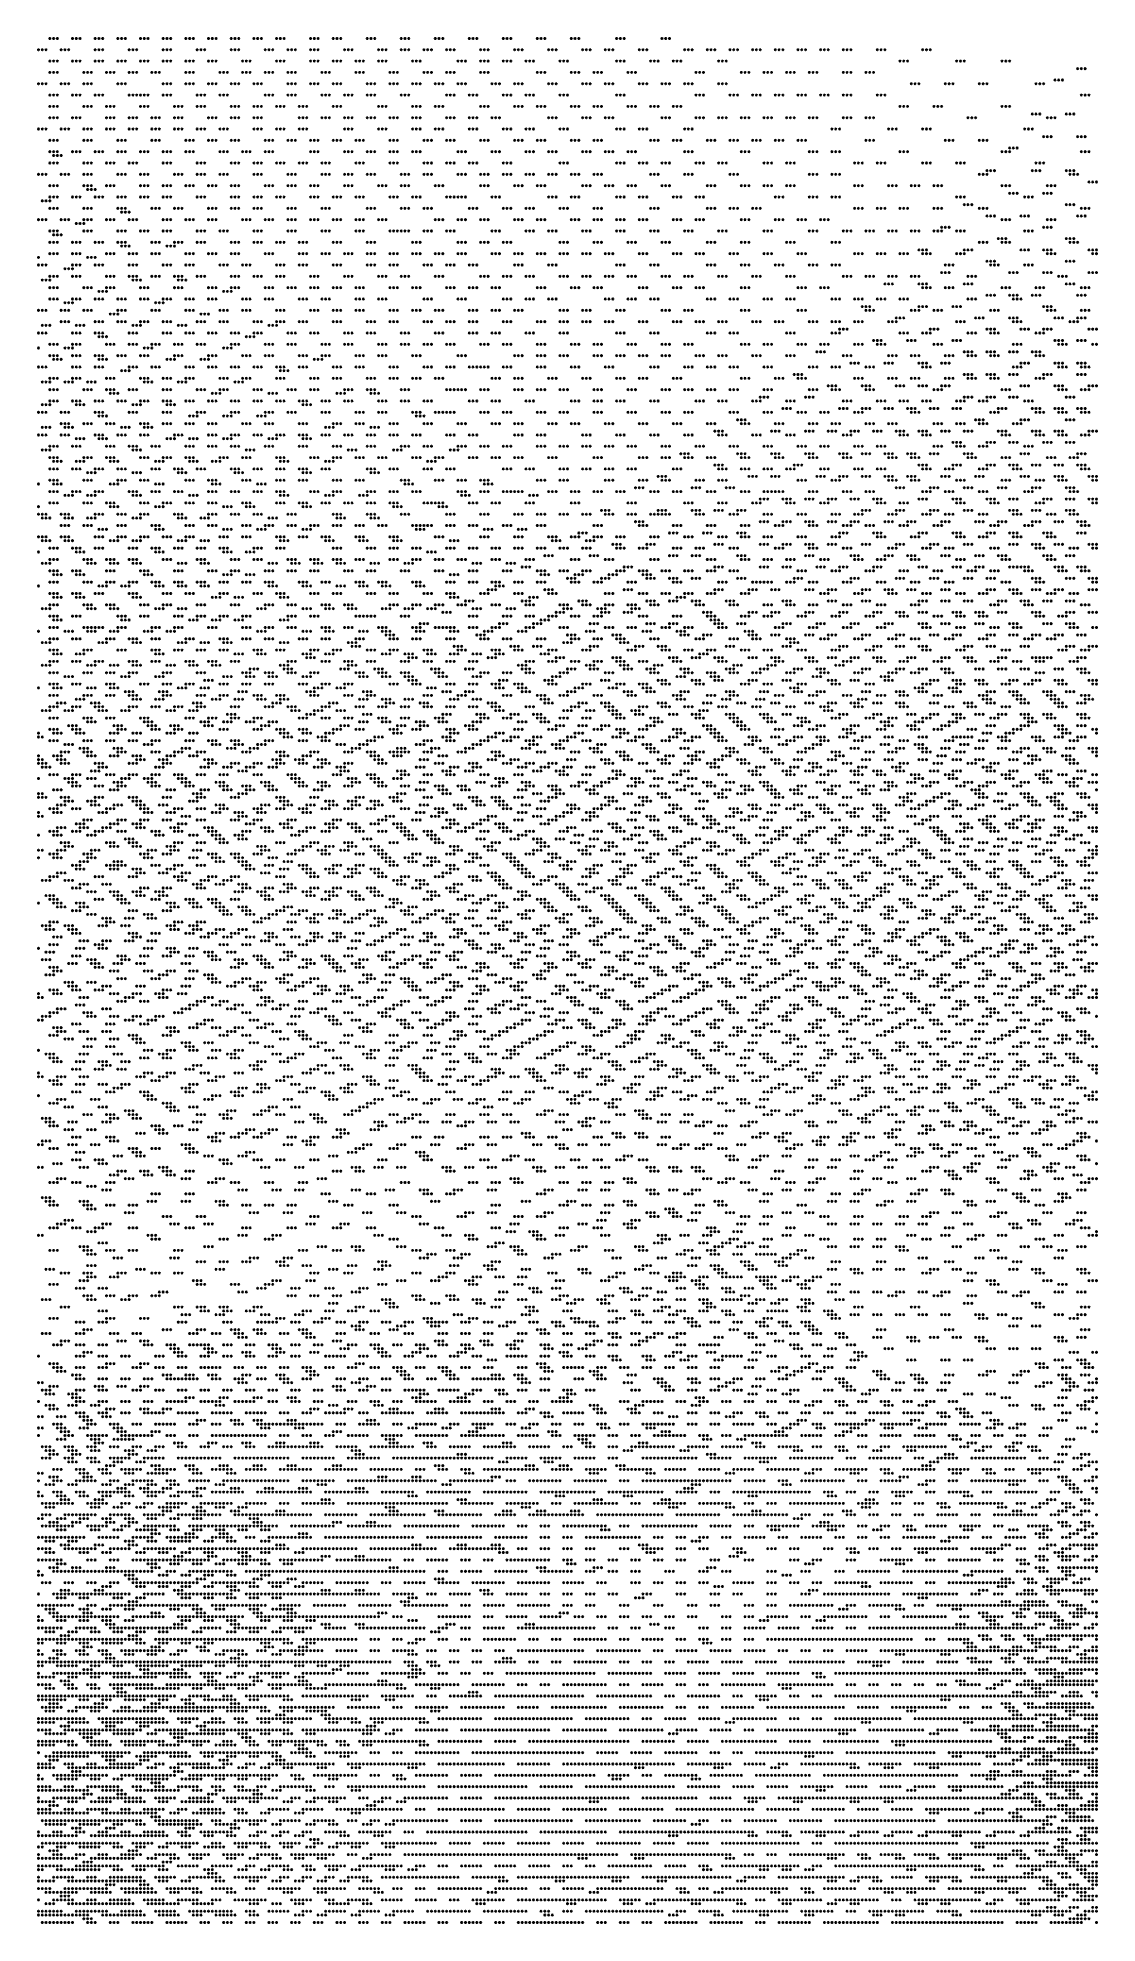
# Model space of a CAD drawing. Header units: millimetres. Extents: x 0 to 280, y 1 to 500.
import ezdxf

# ---------------------------------------------------------------- set-up
doc = ezdxf.new("R2010")
doc.units = ezdxf.units.MM
doc.layers.get('0').update_dxf_attribs({"linetype": 'CONTINUOUS'})

msp = doc.modelspace()

# ---------------------------------------------------------------- linework, layer by layer
for centre in [(3, 500), (4, 500), (5, 500), (9, 500), (10, 500), (11, 500), (15, 500), (16, 500), (17, 500), (21, 500), (22, 500), (23, 500), (27, 500), (28, 500), (29, 500), (33, 500), (34, 500), (35, 500), (39, 500), (40, 500), (41, 500), (45, 500), (46, 500), (47, 500), (51, 500), (52, 500), (53, 500), (57, 500), (58, 500), (59, 500), (63, 500), (64, 500), (65, 500), (72, 500), (73, 500), (74, 500), (78, 500), (79, 500), (80, 500), (87, 500), (88, 500), (89, 500), (96, 500), (97, 500), (98, 500), (105, 500), (106, 500), (107, 500), (114, 500), (115, 500), (116, 500), (123, 500), (124, 500), (125, 500), (132, 500), (133, 500), (134, 500), (141, 500), (142, 500), (143, 500), (153, 500), (154, 500), (155, 500), (165, 500), (166, 500), (167, 500), (0, 497), (1, 497), (2, 497), (6, 497), (7, 497), (8, 497), (15, 497), (16, 497), (17, 497), (24, 497), (25, 497), (26, 497), (33, 497), (34, 497), (35, 497), (42, 497), (43, 497), (44, 497), (51, 497), (52, 497), (53, 497), (60, 497), (61, 497), (62, 497), (66, 497), (67, 497), (68, 497), (72, 497), (73, 497), (74, 497), (81, 497), (82, 497), (83, 497), (90, 497), (91, 497), (92, 497), (96, 497), (97, 497), (98, 497), (102, 497), (103, 497), (104, 497), (108, 497), (109, 497), (110, 497), (117, 497), (118, 497), (119, 497), (126, 497), (127, 497), (128, 497), (135, 497), (136, 497), (137, 497), (144, 497), (145, 497), (146, 497), (150, 497), (151, 497), (152, 497), (159, 497), (160, 497), (161, 497), (171, 497), (172, 497), (173, 497), (177, 497), (178, 497), (179, 497), (183, 497), (184, 497), (185, 497), (189, 497), (190, 497), (191, 497), (195, 497), (196, 497), (197, 497), (201, 497), (202, 497), (203, 497), (207, 497), (208, 497), (209, 497), (213, 497), (214, 497), (215, 497), (222, 497), (223, 497), (224, 497), (234, 497), (235, 497), (236, 497), (3, 494), (3, 491), (4, 494), (4, 491), (5, 494), (5, 491), (9, 494), (10, 494), (11, 494), (12, 491), (13, 491), (14, 491), (15, 494), (16, 494), (17, 494), (18, 491), (19, 491), (20, 491), (21, 494), (22, 494), (23, 494), (24, 491), (25, 491), (26, 491), (27, 494), (28, 494), (29, 494), (30, 491), (31, 491), (32, 491), (33, 494), (34, 494), (35, 494), (39, 494), (39, 491), (40, 494), (40, 491), (41, 494), (41, 491), (45, 494), (46, 494), (47, 494), (48, 491), (49, 491), (50, 491), (54, 494), (54, 491), (55, 494), (55, 491), (56, 494), (56, 491), (60, 491), (61, 491), (62, 491), (63, 494), (64, 494), (65, 494), (66, 491), (67, 491), (68, 491), (72, 494), (73, 494), (74, 494), (75, 491), (76, 491), (77, 491), (78, 494), (79, 494), (80, 494), (84, 494), (84, 491), (85, 494), (85, 491), (86, 494), (86, 491), (90, 494), (91, 494), (92, 494), (93, 491), (94, 491), (95, 491), (99, 494), (100, 494), (101, 494), (102, 491), (103, 491), (104, 491), (108, 491), (109, 491), (110, 491), (111, 494), (112, 494), (113, 494), (117, 494), (117, 491), (118, 494), (118, 491), (119, 494), (119, 491), (123, 494), (124, 494), (125, 494), (129, 494), (130, 494), (131, 494), (132, 491), (133, 491), (134, 491), (138, 494), (139, 494), (140, 494), (141, 491), (142, 491), (143, 491), (147, 491), (148, 491), (149, 491), (153, 494), (154, 494), (155, 494), (156, 491), (157, 491), (158, 491), (162, 494), (163, 494), (164, 494), (168, 494), (169, 494), (170, 494), (174, 491), (175, 491), (176, 491), (180, 494), (181, 494), (182, 494), (186, 491), (187, 491), (188, 491), (192, 491), (193, 491), (194, 491), (198, 491), (199, 491), (200, 491), (204, 491), (205, 491), (206, 491), (213, 491), (214, 491), (215, 491), (219, 491), (220, 491), (221, 491), (228, 494), (229, 494), (230, 494), (243, 494), (244, 494), (245, 494), (255, 494), (256, 494), (257, 494), (275, 492), (276, 492), (277, 492), (0, 488), (1, 488), (2, 488), (3, 485), (4, 485), (5, 485), (6, 488), (7, 488), (8, 488), (9, 485), (10, 485), (11, 485), (12, 488), (13, 488), (14, 488), (15, 485), (16, 485), (17, 485), (21, 488), (22, 488), (23, 488), (24, 485), (25, 485), (26, 485), (27, 485), (28, 485), (29, 485), (33, 488), (33, 485), (34, 488), (34, 485), (35, 488), (35, 485), (39, 488), (40, 488), (41, 488), (42, 485), (43, 485), (44, 485), (45, 488), (46, 488), (47, 488), (48, 485), (49, 485), (50, 485), (51, 488), (52, 488), (53, 488), (57, 488), (58, 488), (59, 488), (60, 485), (61, 485), (62, 485), (66, 488), (66, 485), (67, 488), (67, 485), (68, 488), (68, 485), (72, 488), (73, 488), (74, 488), (75, 485), (76, 485), (77, 485), (78, 488), (79, 488), (80, 488), (81, 485), (82, 485), (83, 485), (87, 488), (87, 485), (88, 488), (88, 485), (89, 488), (89, 485), (93, 488), (94, 488), (95, 488), (96, 485), (97, 485), (98, 485), (99, 488), (100, 488), (101, 488), (105, 488), (106, 488), (107, 488), (108, 485), (109, 485), (110, 485), (111, 488), (112, 488), (113, 488), (114, 485), (115, 485), (116, 485), (120, 488), (121, 488), (122, 488), (123, 485), (124, 485), (125, 485), (126, 488), (127, 488), (128, 488), (129, 485), (130, 485), (131, 485), (135, 488), (136, 488), (137, 488), (138, 485), (139, 485), (140, 485), (144, 488), (145, 488), (146, 488), (150, 488), (151, 488), (152, 488), (153, 485), (154, 485), (155, 485), (159, 488), (160, 488), (161, 488), (165, 488), (166, 488), (167, 488), (171, 488), (172, 488), (173, 488), (174, 485), (175, 485), (176, 485), (180, 488), (181, 488), (182, 488), (183, 485), (184, 485), (185, 485), (189, 485), (190, 485), (191, 485), (195, 485), (196, 485), (197, 485), (201, 485), (202, 485), (203, 485), (207, 485), (208, 485), (209, 485), (213, 485), (214, 485), (215, 485), (222, 485), (223, 485), (224, 485), (231, 488), (232, 488), (233, 488), (240, 488), (241, 488), (242, 488), (249, 488), (250, 488), (251, 488), (264, 488), (265, 488), (266, 488), (269, 489), (270, 489), (271, 489), (276, 485), (277, 485), (278, 485), (3, 482), (4, 482), (5, 482), (12, 482), (13, 482), (14, 482), (18, 482), (19, 482), (20, 482), (27, 482), (28, 482), (29, 482), (36, 482), (37, 482), (38, 482), (42, 482), (43, 482), (44, 482), (51, 482), (52, 482), (53, 482), (57, 482), (58, 482), (59, 482), (63, 482), (64, 482), (65, 482), (69, 482), (70, 482), (71, 482), (78, 482), (79, 482), (80, 482), (90, 482), (91, 482), (92, 482), (99, 482), (100, 482), (101, 482), (105, 482), (106, 482), (107, 482), (117, 482), (118, 482), (119, 482), (126, 482), (127, 482), (128, 482), (132, 482), (133, 482), (134, 482), (141, 482), (142, 482), (143, 482), (147, 482), (148, 482), (149, 482), (156, 482), (157, 482), (158, 482), (162, 482), (163, 482), (164, 482), (168, 482), (169, 482), (170, 482), (228, 482), (229, 482), (230, 482), (237, 482), (238, 482), (239, 482), (255, 482), (256, 482), (257, 482), (263, 480), (264, 480), (265, 480), (272, 480), (273, 480), (274, 480), (0, 476), (1, 476), (2, 476), (3, 479), (4, 479), (5, 479), (6, 476), (7, 476), (8, 476), (9, 479), (10, 479), (11, 479), (12, 476), (13, 476), (14, 476), (18, 479), (18, 476), (19, 479), (19, 476), (20, 479), (20, 476), (24, 479), (24, 476), (25, 479), (25, 476), (26, 479), (26, 476), (30, 479), (30, 476), (31, 479), (31, 476), (32, 479), (32, 476), (36, 479), (36, 476), (37, 479), (37, 476), (38, 479), (38, 476), (42, 476), (43, 476), (44, 476), (45, 479), (46, 479), (47, 479), (48, 476), (49, 476), (50, 476), (51, 479), (52, 479), (53, 479), (57, 479), (57, 476), (58, 479), (58, 476), (59, 479), (59, 476), (63, 476), (64, 476), (65, 476), (69, 479), (69, 476), (70, 479), (70, 476), (71, 479), (71, 476), (75, 479), (76, 479), (77, 479), (81, 479), (81, 476), (82, 479), (82, 476), (83, 479), (83, 476), (87, 479), (88, 479), (89, 479), (90, 476), (91, 476), (92, 476), (93, 479), (94, 479), (95, 479), (99, 479), (99, 476), (100, 479), (100, 476), (101, 479), (101, 476), (105, 476), (106, 476), (107, 476), (108, 479), (109, 479), (110, 479), (114, 479), (114, 476), (115, 479), (115, 476), (116, 479), (116, 476), (120, 479), (121, 479), (122, 479), (123, 476), (124, 476), (125, 476), (129, 476), (130, 476), (131, 476), (135, 479), (136, 479), (137, 479), (138, 476), (139, 476), (140, 476), (144, 479), (145, 479), (146, 479), (150, 479), (151, 479), (152, 479), (153, 476), (154, 476), (155, 476), (159, 476), (160, 476), (161, 476), (165, 479), (166, 479), (167, 479), (171, 476), (172, 476), (173, 476), (174, 479), (175, 479), (176, 479), (180, 479), (181, 479), (182, 479), (186, 479), (187, 479), (188, 479), (192, 479), (193, 479), (194, 479), (198, 479), (199, 479), (200, 479), (204, 479), (205, 479), (206, 479), (210, 476), (211, 476), (212, 476), (213, 479), (214, 479), (215, 479), (219, 479), (220, 479), (221, 479), (225, 476), (226, 476), (227, 476), (234, 476), (235, 476), (236, 476), (246, 479), (247, 479), (248, 479), (261, 476), (262, 476), (263, 476), (267, 479), (268, 479), (269, 479), (3, 473), (3, 470), (4, 473), (4, 470), (5, 473), (5, 470), (9, 470), (10, 470), (11, 470), (12, 473), (13, 473), (14, 473), (15, 470), (16, 470), (17, 470), (21, 473), (21, 470), (22, 473), (22, 470), (23, 473), (23, 470), (27, 470), (28, 470), (29, 470), (30, 473), (31, 473), (32, 473), (33, 470), (34, 470), (35, 470), (39, 473), (39, 470), (40, 473), (40, 470), (41, 473), (41, 470), (45, 473), (46, 473), (47, 473), (48, 470), (49, 470), (50, 470), (51, 473), (52, 473), (53, 473), (54, 470), (55, 470), (56, 470), (60, 473), (60, 470), (61, 473), (61, 470), (62, 473), (62, 470), (66, 473), (67, 473), (68, 473), (72, 473), (72, 470), (73, 473), (73, 470), (74, 473), (74, 470), (78, 473), (79, 473), (80, 473), (81, 470), (82, 470), (83, 470), (84, 473), (85, 473), (86, 473), (87, 470), (88, 470), (89, 470), (93, 473), (93, 470), (94, 473), (94, 470), (95, 473), (95, 470), (99, 470), (100, 470), (101, 470), (102, 473), (103, 473), (104, 473), (108, 473), (109, 473), (110, 473), (111, 470), (112, 470), (113, 470), (117, 473), (118, 473), (119, 473), (120, 470), (121, 470), (122, 470), (126, 473), (127, 473), (128, 473), (129, 470), (130, 470), (131, 470), (132, 473), (133, 473), (134, 473), (135, 470), (136, 470), (137, 470), (141, 473), (142, 473), (143, 473), (144, 470), (145, 470), (146, 470), (147, 473), (148, 473), (149, 473), (150, 470), (151, 470), (152, 470), (156, 470), (157, 470), (158, 470), (162, 473), (163, 473), (164, 473), (168, 473), (169, 473), (170, 473), (171, 470), (172, 470), (173, 470), (177, 473), (178, 473), (179, 473), (183, 473), (184, 473), (185, 473), (186, 470), (187, 470), (188, 470), (189, 473), (190, 473), (191, 473), (195, 473), (196, 473), (197, 473), (201, 473), (202, 473), (203, 473), (204, 470), (205, 470), (206, 470), (210, 470), (211, 470), (212, 470), (219, 473), (220, 473), (221, 473), (228, 470), (229, 470), (230, 470), (240, 473), (241, 473), (242, 473), (249, 473), (250, 473), (251, 473), (255, 470), (256, 470), (257, 471), (257, 470), (258, 471), (259, 471), (266, 474), (267, 474), (268, 474), (275, 474), (276, 474), (276, 470), (277, 474), (277, 470), (278, 470), (3, 467), (4, 469), (4, 467), (5, 469), (5, 467), (6, 469), (12, 467), (13, 467), (14, 467), (18, 467), (19, 467), (20, 467), (24, 467), (25, 467), (26, 467), (33, 467), (34, 467), (35, 467), (42, 467), (43, 467), (44, 467), (51, 467), (52, 467), (53, 467), (57, 467), (58, 467), (59, 467), (63, 467), (64, 467), (65, 467), (69, 467), (70, 467), (71, 467), (75, 467), (76, 467), (77, 467), (84, 467), (85, 467), (86, 467), (93, 467), (94, 467), (95, 467), (102, 467), (103, 467), (104, 467), (108, 467), (109, 467), (110, 467), (114, 467), (115, 467), (116, 467), (123, 467), (124, 467), (125, 467), (138, 467), (139, 467), (140, 467), (153, 467), (154, 467), (155, 467), (159, 467), (160, 467), (161, 467), (165, 467), (166, 467), (167, 467), (174, 467), (175, 467), (176, 467), (180, 467), (181, 467), (182, 467), (192, 467), (193, 467), (194, 467), (198, 467), (199, 467), (200, 467), (216, 467), (217, 467), (218, 467), (222, 467), (223, 467), (224, 467), (234, 467), (235, 467), (236, 467), (243, 467), (244, 467), (245, 467), (251, 465), (252, 465), (253, 465), (263, 465), (264, 467), (264, 465), (265, 467), (265, 465), (266, 467), (272, 465), (273, 465), (274, 465), (0, 464), (1, 464), (2, 464), (3, 461), (4, 461), (5, 461), (6, 464), (7, 464), (8, 464), (12, 464), (12, 461), (13, 464), (13, 461), (13, 460), (14, 464), (14, 461), (14, 460), (15, 460), (18, 461), (19, 461), (20, 461), (21, 464), (22, 464), (23, 464), (27, 464), (27, 461), (28, 464), (28, 461), (29, 464), (29, 461), (33, 461), (34, 461), (35, 461), (36, 464), (37, 464), (38, 464), (39, 461), (40, 461), (41, 461), (42, 464), (43, 464), (44, 464), (45, 461), (46, 461), (47, 461), (48, 464), (49, 464), (50, 464), (51, 461), (52, 461), (53, 461), (57, 464), (58, 464), (59, 464), (60, 461), (61, 461), (62, 461), (66, 464), (66, 461), (67, 464), (67, 461), (68, 464), (68, 461), (72, 461), (73, 461), (74, 461), (75, 464), (76, 464), (77, 464), (81, 464), (81, 461), (82, 464), (82, 461), (83, 464), (83, 461), (87, 464), (88, 464), (89, 464), (90, 461), (91, 461), (92, 461), (96, 464), (96, 461), (97, 464), (97, 461), (98, 464), (98, 461), (102, 464), (103, 464), (104, 464), (105, 461), (106, 461), (107, 461), (111, 464), (112, 464), (113, 464), (117, 464), (117, 461), (118, 464), (118, 461), (119, 464), (119, 461), (123, 464), (124, 464), (125, 464), (126, 461), (127, 461), (128, 461), (129, 464), (130, 464), (131, 464), (132, 461), (133, 461), (134, 461), (135, 464), (136, 464), (137, 464), (141, 464), (142, 464), (143, 464), (144, 461), (145, 461), (146, 461), (147, 464), (148, 464), (149, 464), (150, 461), (151, 461), (152, 461), (156, 461), (157, 461), (158, 461), (162, 464), (163, 464), (164, 464), (165, 461), (166, 461), (167, 461), (171, 464), (172, 464), (173, 464), (177, 461), (178, 461), (179, 461), (183, 464), (184, 464), (185, 464), (186, 461), (187, 461), (188, 461), (192, 461), (193, 461), (194, 461), (198, 461), (199, 461), (200, 461), (204, 464), (205, 464), (206, 464), (210, 464), (211, 464), (212, 464), (216, 461), (217, 461), (218, 461), (225, 461), (226, 461), (227, 461), (231, 461), (232, 461), (233, 461), (237, 461), (238, 461), (239, 461), (249, 464), (250, 464), (251, 464), (255, 461), (256, 461), (257, 461), (267, 461), (268, 461), (269, 461), (273, 464), (274, 464), (275, 464), (278, 462), (279, 462), (280, 462), (1, 457), (2, 457), (3, 458), (3, 457), (3, 455), (4, 458), (4, 455), (5, 458), (5, 455), (9, 458), (10, 458), (11, 458), (12, 455), (13, 455), (14, 455), (15, 458), (16, 458), (17, 458), (21, 458), (21, 455), (22, 458), (22, 455), (23, 458), (23, 455), (27, 458), (28, 458), (29, 458), (30, 455), (31, 455), (32, 455), (33, 458), (34, 458), (35, 458), (36, 455), (37, 455), (38, 455), (42, 458), (43, 458), (44, 458), (45, 455), (46, 455), (47, 455), (51, 458), (51, 455), (52, 458), (52, 455), (53, 458), (53, 455), (57, 458), (57, 455), (58, 458), (58, 455), (59, 458), (59, 455), (63, 458), (64, 458), (65, 458), (66, 455), (67, 455), (68, 455), (72, 458), (73, 458), (74, 458), (75, 455), (76, 455), (77, 455), (78, 458), (79, 458), (80, 458), (84, 458), (85, 458), (86, 458), (87, 455), (88, 455), (89, 455), (93, 458), (94, 458), (95, 458), (96, 455), (97, 455), (98, 455), (99, 458), (100, 458), (101, 458), (102, 455), (103, 455), (104, 455), (108, 458), (109, 458), (110, 458), (111, 458), (112, 458), (113, 458), (114, 455), (115, 455), (116, 455), (120, 458), (121, 458), (122, 458), (123, 455), (124, 455), (125, 455), (129, 455), (130, 455), (131, 455), (135, 458), (136, 458), (137, 458), (138, 455), (139, 455), (140, 455), (141, 458), (142, 458), (143, 458), (147, 455), (148, 455), (149, 455), (153, 458), (154, 458), (155, 458), (159, 458), (160, 458), (161, 458), (162, 455), (163, 455), (164, 455), (168, 458), (169, 458), (170, 458), (174, 458), (175, 458), (176, 458), (177, 455), (178, 455), (179, 455), (183, 455), (184, 455), (185, 455), (189, 455), (190, 455), (191, 455), (195, 458), (196, 458), (197, 458), (204, 458), (205, 458), (206, 458), (210, 458), (211, 458), (212, 458), (216, 455), (217, 455), (218, 455), (222, 455), (223, 455), (224, 455), (228, 455), (229, 455), (230, 455), (237, 455), (238, 455), (239, 455), (243, 458), (244, 458), (245, 458), (245, 456), (246, 456), (247, 456), (249, 455), (250, 455), (251, 455), (257, 459), (258, 459), (259, 459), (261, 458), (262, 458), (263, 458), (266, 459), (267, 459), (268, 459), (272, 456), (273, 456), (274, 456), (276, 455), (277, 455), (278, 455), (0, 452), (1, 452), (2, 452), (6, 452), (7, 452), (8, 452), (10, 451), (11, 451), (12, 452), (12, 451), (13, 452), (14, 452), (18, 452), (19, 452), (20, 452), (22, 454), (23, 454), (24, 454), (24, 452), (25, 452), (26, 452), (33, 452), (34, 452), (35, 452), (39, 452), (40, 452), (41, 452), (45, 452), (46, 452), (47, 452), (54, 452), (55, 452), (56, 452), (60, 452), (61, 452), (62, 452), (66, 452), (67, 452), (68, 452), (72, 452), (73, 452), (74, 452), (78, 452), (79, 452), (80, 452), (84, 452), (85, 452), (86, 452), (90, 452), (91, 452), (92, 452), (105, 452), (106, 452), (107, 452), (111, 452), (112, 452), (113, 452), (117, 452), (118, 452), (119, 452), (126, 452), (127, 452), (128, 452), (132, 452), (133, 452), (134, 452), (141, 452), (142, 452), (143, 452), (147, 452), (148, 452), (149, 452), (153, 452), (154, 452), (155, 452), (159, 452), (160, 452), (161, 452), (168, 452), (169, 452), (170, 452), (174, 452), (175, 452), (176, 452), (186, 452), (187, 452), (188, 452), (195, 452), (196, 452), (197, 452), (201, 452), (202, 452), (203, 452), (207, 452), (208, 452), (209, 452), (239, 450), (240, 450), (241, 450), (251, 453), (252, 453), (253, 453), (255, 452), (256, 452), (257, 452), (260, 453), (261, 453), (262, 453), (266, 450), (267, 452), (267, 450), (268, 452), (268, 450), (269, 452), (275, 453), (276, 453), (277, 453), (3, 449), (3, 446), (4, 449), (4, 448), (4, 446), (5, 449), (5, 448), (5, 446), (6, 448), (9, 446), (10, 446), (11, 446), (12, 449), (13, 449), (14, 449), (15, 446), (16, 446), (17, 446), (21, 449), (21, 446), (22, 449), (22, 446), (22, 445), (23, 449), (23, 446), (23, 445), (24, 445), (27, 449), (28, 449), (29, 449), (30, 446), (31, 446), (32, 446), (33, 449), (34, 449), (34, 445), (35, 449), (35, 445), (36, 446), (36, 445), (37, 446), (38, 446), (42, 449), (42, 446), (43, 449), (43, 446), (44, 449), (44, 446), (48, 449), (49, 449), (50, 449), (51, 446), (52, 446), (53, 446), (57, 449), (57, 446), (58, 449), (58, 446), (59, 449), (59, 446), (63, 446), (64, 446), (65, 446), (66, 449), (67, 449), (68, 449), (69, 446), (70, 446), (71, 446), (75, 449), (76, 449), (77, 449), (78, 446), (79, 446), (80, 446), (84, 449), (85, 449), (86, 449), (87, 446), (88, 446), (89, 446), (93, 449), (94, 449), (95, 449), (96, 449), (97, 449), (98, 449), (99, 446), (100, 446), (101, 446), (102, 449), (103, 449), (104, 449), (108, 449), (109, 449), (110, 449), (111, 446), (112, 446), (113, 446), (117, 446), (118, 446), (119, 446), (120, 449), (121, 449), (122, 449), (123, 446), (124, 446), (125, 446), (129, 449), (130, 449), (131, 449), (135, 449), (136, 449), (137, 449), (138, 446), (139, 446), (140, 446), (144, 449), (145, 449), (146, 449), (147, 446), (148, 446), (149, 446), (153, 449), (154, 449), (155, 449), (156, 446), (157, 446), (158, 446), (162, 449), (163, 449), (164, 449), (165, 446), (166, 446), (167, 446), (171, 449), (172, 449), (173, 449), (177, 446), (178, 446), (179, 446), (180, 449), (181, 449), (182, 449), (186, 446), (187, 446), (188, 446), (192, 449), (193, 449), (194, 449), (198, 446), (199, 446), (200, 446), (204, 449), (205, 449), (206, 449), (210, 446), (211, 446), (212, 446), (213, 449), (214, 449), (215, 449), (219, 449), (220, 449), (221, 449), (225, 449), (226, 449), (227, 449), (231, 449), (232, 449), (233, 449), (237, 449), (238, 449), (239, 449), (243, 449), (244, 449), (245, 449), (249, 446), (250, 446), (251, 446), (254, 447), (255, 447), (255, 446), (256, 447), (256, 446), (257, 446), (261, 449), (262, 449), (263, 449), (272, 447), (273, 447), (273, 446), (274, 447), (274, 446), (275, 446), (0, 442), (0, 440), (1, 440), (2, 440), (3, 443), (4, 443), (5, 443), (9, 443), (9, 440), (10, 443), (10, 440), (11, 443), (11, 440), (13, 442), (14, 442), (15, 442), (15, 440), (16, 440), (17, 440), (18, 443), (19, 443), (20, 443), (24, 443), (24, 440), (25, 443), (25, 440), (26, 443), (26, 440), (30, 443), (31, 443), (32, 443), (33, 440), (34, 440), (35, 440), (39, 443), (39, 440), (40, 443), (40, 440), (41, 443), (41, 440), (45, 443), (46, 443), (47, 443), (48, 440), (49, 440), (50, 440), (51, 443), (52, 443), (53, 443), (54, 440), (55, 440), (56, 440), (60, 443), (61, 443), (62, 443), (63, 440), (64, 440), (65, 440), (69, 443), (69, 440), (70, 443), (70, 440), (71, 443), (71, 440), (75, 443), (76, 443), (77, 443), (78, 440), (79, 440), (80, 440), (81, 443), (82, 443), (83, 443), (87, 443), (87, 440), (88, 443), (88, 440), (89, 443), (89, 440), (93, 443), (93, 440), (94, 443), (94, 440), (95, 443), (95, 440), (99, 443), (100, 443), (101, 443), (102, 440), (103, 440), (104, 440), (105, 443), (106, 443), (107, 443), (108, 440), (109, 440), (110, 440), (111, 443), (112, 443), (113, 443), (114, 440), (115, 440), (116, 440), (120, 443), (121, 443), (122, 443), (126, 443), (126, 440), (127, 443), (127, 440), (128, 443), (128, 440), (132, 443), (133, 443), (134, 443), (135, 440), (136, 440), (137, 440), (138, 443), (139, 443), (140, 443), (144, 443), (145, 443), (146, 443), (150, 443), (151, 443), (152, 443), (153, 440), (154, 440), (155, 440), (159, 443), (160, 443), (161, 443), (162, 440), (163, 440), (164, 440), (168, 443), (169, 443), (170, 443), (174, 443), (175, 443), (176, 443), (177, 440), (178, 440), (179, 440), (183, 443), (184, 443), (185, 443), (186, 440), (187, 440), (188, 440), (192, 443), (193, 443), (194, 443), (195, 440), (196, 440), (197, 440), (201, 443), (202, 443), (203, 443), (204, 440), (205, 440), (206, 440), (210, 440), (211, 440), (212, 440), (216, 443), (217, 443), (218, 443), (222, 443), (223, 443), (224, 443), (228, 443), (229, 443), (230, 443), (233, 444), (234, 444), (234, 443), (235, 444), (235, 443), (236, 443), (240, 440), (241, 440), (242, 440), (243, 443), (244, 443), (245, 444), (245, 443), (246, 444), (247, 444), (251, 441), (252, 441), (252, 440), (253, 441), (253, 440), (254, 440), (260, 444), (261, 444), (261, 440), (262, 444), (262, 440), (263, 440), (266, 444), (267, 444), (267, 443), (268, 444), (268, 443), (269, 443), (272, 441), (273, 441), (274, 441), (278, 444), (279, 444), (279, 443), (280, 444), (280, 443), (1, 436), (2, 436), (3, 437), (3, 436), (4, 437), (5, 437), (7, 439), (8, 439), (9, 439), (9, 437), (10, 437), (11, 437), (18, 437), (19, 437), (20, 437), (24, 437), (25, 437), (25, 436), (26, 437), (26, 436), (27, 436), (30, 437), (31, 437), (32, 437), (36, 437), (37, 437), (37, 436), (38, 437), (38, 436), (39, 436), (42, 437), (43, 437), (44, 437), (51, 437), (52, 437), (53, 437), (57, 437), (58, 437), (59, 437), (63, 437), (64, 437), (65, 437), (72, 437), (73, 437), (74, 437), (81, 437), (82, 437), (83, 437), (90, 437), (91, 437), (92, 437), (96, 437), (97, 437), (98, 437), (105, 437), (106, 437), (107, 437), (117, 437), (118, 437), (119, 437), (123, 437), (124, 437), (125, 437), (129, 437), (130, 437), (131, 437), (138, 437), (139, 437), (140, 437), (144, 437), (145, 437), (146, 437), (150, 437), (151, 437), (152, 437), (156, 437), (157, 437), (158, 437), (165, 437), (166, 437), (167, 437), (171, 437), (172, 437), (173, 437), (180, 437), (181, 437), (182, 437), (189, 437), (190, 437), (191, 437), (198, 437), (199, 437), (200, 437), (213, 437), (214, 437), (215, 437), (219, 437), (220, 437), (221, 437), (224, 435), (225, 437), (225, 435), (226, 437), (226, 435), (227, 437), (231, 437), (232, 437), (233, 437), (233, 435), (234, 435), (235, 435), (239, 438), (240, 438), (241, 438), (245, 435), (246, 437), (246, 435), (247, 437), (247, 435), (248, 437), (257, 438), (258, 438), (259, 438), (266, 438), (267, 438), (268, 438), (270, 437), (271, 437), (272, 437), (272, 435), (273, 435), (274, 435), (278, 438), (279, 438), (280, 438), (3, 434), (3, 431), (4, 434), (4, 431), (5, 434), (5, 431), (7, 430), (8, 430), (9, 431), (9, 430), (10, 431), (11, 431), (12, 434), (13, 434), (14, 434), (15, 431), (16, 433), (16, 431), (17, 433), (17, 431), (18, 434), (18, 433), (19, 434), (20, 434), (21, 431), (22, 431), (23, 431), (27, 434), (27, 431), (28, 434), (28, 431), (29, 434), (29, 431), (31, 430), (32, 430), (33, 431), (33, 430), (34, 431), (35, 431), (36, 434), (37, 434), (38, 434), (39, 431), (40, 431), (41, 431), (45, 434), (45, 431), (46, 434), (46, 431), (47, 434), (47, 431), (49, 433), (50, 433), (51, 434), (51, 433), (52, 434), (53, 434), (54, 431), (55, 431), (56, 431), (60, 434), (60, 431), (61, 434), (61, 431), (62, 434), (62, 431), (66, 434), (67, 434), (68, 434), (69, 431), (70, 431), (71, 431), (72, 434), (73, 434), (74, 434), (75, 431), (76, 431), (77, 431), (78, 434), (79, 434), (80, 434), (84, 434), (84, 431), (85, 434), (85, 431), (86, 434), (86, 431), (90, 431), (91, 431), (92, 431), (93, 434), (94, 434), (95, 434), (99, 434), (100, 434), (101, 434), (102, 431), (103, 431), (104, 431), (108, 434), (109, 434), (110, 434), (111, 431), (112, 431), (113, 431), (114, 434), (115, 434), (116, 434), (120, 434), (121, 434), (122, 434), (123, 431), (124, 431), (125, 431), (129, 431), (130, 431), (131, 431), (132, 434), (133, 434), (134, 434), (135, 431), (136, 431), (137, 431), (141, 434), (142, 434), (143, 434), (147, 434), (148, 434), (149, 434), (150, 431), (151, 431), (152, 431), (156, 431), (157, 431), (158, 431), (159, 434), (160, 434), (161, 434), (162, 431), (163, 431), (164, 431), (168, 434), (169, 434), (170, 434), (174, 434), (175, 434), (176, 434), (177, 431), (178, 431), (179, 431), (183, 431), (184, 431), (185, 431), (186, 434), (187, 434), (188, 434), (192, 431), (193, 431), (194, 431), (198, 431), (199, 431), (200, 431), (201, 434), (202, 434), (203, 434), (207, 434), (208, 434), (209, 434), (210, 431), (211, 431), (212, 431), (216, 431), (217, 431), (218, 431), (222, 431), (223, 431), (224, 431), (228, 431), (229, 431), (230, 431), (234, 434), (235, 434), (236, 434), (240, 434), (241, 434), (242, 434), (246, 431), (247, 431), (248, 431), (251, 432), (252, 432), (253, 432), (255, 434), (256, 434), (257, 434), (257, 432), (258, 432), (258, 431), (259, 432), (259, 431), (260, 431), (263, 432), (264, 434), (264, 432), (265, 434), (265, 432), (266, 434), (275, 432), (276, 434), (276, 432), (277, 434), (277, 432), (278, 434), (0, 428), (1, 428), (2, 428), (6, 428), (6, 425), (7, 428), (7, 425), (8, 428), (8, 425), (12, 428), (13, 428), (14, 428), (15, 425), (16, 425), (17, 425), (19, 427), (20, 427), (21, 428), (21, 427), (21, 425), (22, 428), (22, 425), (23, 428), (23, 425), (27, 425), (28, 425), (29, 425), (30, 428), (31, 428), (32, 428), (33, 425), (34, 425), (35, 425), (39, 428), (40, 428), (41, 428), (42, 425), (43, 427), (43, 425), (44, 427), (44, 425), (45, 427), (48, 428), (48, 425), (49, 428), (49, 425), (50, 428), (50, 425), (54, 428), (55, 428), (56, 428), (57, 425), (58, 425), (59, 425), (63, 428), (63, 425), (64, 428), (64, 425), (65, 428), (65, 425), (69, 425), (70, 425), (71, 425), (72, 428), (73, 428), (74, 428), (78, 428), (78, 425), (79, 428), (79, 425), (80, 428), (80, 425), (84, 428), (85, 428), (86, 428), (87, 425), (88, 425), (89, 425), (93, 428), (93, 425), (94, 428), (94, 425), (95, 428), (95, 425), (99, 428), (100, 428), (101, 428), (102, 425), (103, 425), (104, 425), (105, 428), (106, 428), (107, 428), (108, 425), (109, 425), (110, 425), (114, 428), (114, 425), (115, 428), (115, 425), (116, 428), (116, 425), (120, 428), (121, 428), (122, 428), (123, 425), (124, 425), (125, 425), (126, 428), (127, 428), (128, 428), (132, 425), (133, 425), (134, 425), (138, 428), (138, 425), (139, 428), (139, 425), (140, 428), (140, 425), (144, 428), (144, 425), (145, 428), (145, 425), (146, 428), (146, 425), (150, 425), (151, 425), (152, 425), (153, 428), (154, 428), (155, 428), (159, 425), (160, 425), (161, 425), (165, 428), (166, 428), (167, 428), (168, 425), (169, 425), (170, 425), (171, 428), (172, 428), (173, 428), (174, 425), (175, 425), (176, 425), (180, 425), (181, 425), (182, 425), (186, 428), (187, 428), (188, 428), (189, 425), (190, 425), (191, 425), (195, 425), (196, 425), (197, 425), (201, 428), (202, 428), (203, 428), (204, 425), (205, 425), (206, 425), (210, 425), (211, 425), (212, 425), (216, 425), (217, 425), (218, 429), (218, 425), (219, 429), (219, 428), (220, 429), (220, 428), (221, 428), (225, 425), (226, 425), (227, 426), (227, 425), (228, 426), (229, 426), (231, 428), (232, 428), (233, 429), (233, 428), (234, 429), (235, 429), (237, 428), (238, 428), (239, 428), (242, 429), (243, 429), (243, 425), (244, 429), (244, 425), (245, 425), (248, 426), (249, 426), (250, 426), (252, 428), (253, 428), (254, 428), (257, 426), (258, 426), (258, 425), (259, 426), (259, 425), (260, 425), (266, 429), (267, 429), (267, 428), (268, 429), (268, 428), (269, 428), (269, 426), (270, 426), (271, 426), (273, 425), (274, 425), (275, 426), (275, 425), (276, 428), (276, 426), (277, 428), (277, 426), (278, 428), (0, 422), (1, 424), (1, 422), (2, 424), (2, 422), (3, 424), (9, 422), (10, 424), (10, 422), (11, 424), (11, 422), (12, 424), (15, 422), (16, 422), (16, 421), (17, 422), (17, 421), (18, 421), (24, 422), (25, 424), (25, 422), (26, 424), (26, 422), (27, 424), (33, 422), (34, 422), (35, 422), (37, 424), (38, 424), (39, 424), (39, 422), (40, 422), (41, 422), (45, 422), (46, 422), (47, 422), (51, 422), (52, 422), (53, 422), (55, 421), (56, 421), (57, 422), (57, 421), (58, 422), (59, 422), (61, 424), (62, 424), (63, 424), (66, 422), (67, 422), (68, 422), (72, 422), (73, 422), (74, 422), (81, 422), (82, 422), (83, 422), (87, 422), (88, 422), (89, 422), (96, 422), (97, 422), (98, 422), (105, 422), (106, 422), (107, 422), (114, 422), (115, 422), (116, 422), (120, 422), (121, 422), (122, 422), (129, 422), (130, 422), (131, 422), (138, 422), (139, 422), (140, 422), (153, 422), (154, 422), (155, 422), (162, 422), (163, 422), (164, 422), (177, 422), (178, 422), (179, 422), (183, 422), (184, 422), (185, 422), (198, 422), (199, 422), (200, 422), (210, 422), (211, 422), (212, 423), (212, 422), (213, 423), (214, 423), (221, 420), (222, 420), (223, 420), (228, 422), (229, 422), (230, 422), (230, 420), (231, 420), (232, 420), (234, 422), (235, 422), (236, 423), (236, 422), (237, 423), (238, 423), (242, 420), (243, 420), (244, 420), (246, 422), (247, 422), (248, 422), (251, 423), (252, 423), (252, 422), (253, 423), (253, 422), (254, 422), (260, 423), (261, 423), (262, 423), (264, 422), (265, 422), (266, 423), (266, 422), (267, 423), (268, 423), (269, 420), (270, 420), (271, 420), (275, 420), (276, 420), (277, 420), (278, 423), (279, 423), (280, 423), (0, 418), (3, 419), (3, 416), (4, 419), (4, 416), (4, 415), (5, 419), (5, 416), (5, 415), (6, 415), (7, 418), (8, 418), (9, 419), (9, 418), (9, 416), (10, 419), (10, 416), (11, 419), (11, 416), (15, 416), (16, 416), (16, 415), (17, 416), (17, 415), (18, 419), (18, 415), (19, 419), (20, 419), (21, 416), (22, 416), (23, 416), (24, 419), (25, 419), (26, 419), (27, 416), (28, 418), (28, 416), (29, 418), (29, 416), (30, 419), (30, 418), (31, 419), (32, 419), (34, 415), (35, 415), (36, 419), (36, 416), (36, 415), (37, 419), (37, 416), (38, 419), (38, 416), (42, 419), (43, 419), (43, 415), (44, 419), (44, 415), (45, 416), (45, 415), (46, 416), (47, 416), (49, 418), (50, 418), (51, 419), (51, 418), (52, 419), (53, 419), (54, 416), (55, 416), (56, 416), (60, 419), (60, 416), (61, 419), (61, 416), (62, 419), (62, 416), (66, 419), (67, 419), (68, 419), (69, 416), (70, 416), (71, 416), (73, 415), (74, 415), (75, 419), (75, 416), (75, 415), (76, 419), (76, 416), (77, 419), (77, 416), (81, 419), (82, 419), (83, 419), (84, 416), (85, 416), (86, 416), (90, 419), (90, 416), (91, 419), (91, 416), (92, 419), (92, 416), (96, 419), (97, 419), (98, 419), (99, 416), (100, 416), (101, 416), (102, 419), (103, 419), (104, 419), (108, 419), (109, 419), (110, 419), (111, 416), (112, 416), (113, 416), (117, 419), (118, 419), (119, 419), (123, 419), (124, 419), (125, 419), (126, 416), (127, 416), (128, 416), (132, 419), (132, 416), (133, 419), (133, 416), (134, 419), (134, 416), (138, 416), (139, 416), (140, 416), (141, 419), (142, 419), (143, 419), (147, 419), (147, 416), (148, 419), (148, 416), (149, 419), (149, 416), (153, 416), (154, 416), (155, 416), (156, 419), (157, 419), (158, 419), (159, 416), (160, 416), (161, 416), (165, 419), (165, 416), (166, 419), (166, 416), (167, 419), (167, 416), (171, 419), (172, 419), (173, 419), (174, 416), (175, 416), (176, 416), (180, 416), (181, 416), (182, 416), (186, 419), (187, 419), (188, 419), (189, 416), (190, 416), (191, 416), (192, 419), (193, 419), (194, 419), (198, 416), (199, 416), (200, 416), (201, 419), (202, 419), (203, 419), (206, 417), (207, 419), (207, 417), (208, 419), (208, 417), (209, 419), (213, 416), (214, 416), (215, 416), (216, 419), (217, 419), (218, 419), (222, 419), (223, 419), (224, 419), (225, 416), (226, 416), (227, 416), (231, 416), (232, 416), (233, 416), (237, 419), (238, 419), (239, 419), (240, 416), (241, 416), (242, 416), (245, 417), (246, 417), (246, 416), (247, 417), (247, 416), (248, 416), (251, 417), (252, 417), (252, 416), (253, 417), (253, 416), (254, 416), (257, 417), (258, 419), (258, 417), (259, 419), (259, 417), (260, 419), (263, 417), (264, 417), (264, 416), (265, 417), (265, 416), (266, 416), (270, 419), (271, 419), (272, 419), (279, 419), (280, 419), (0, 413), (1, 413), (2, 413), (3, 410), (4, 410), (5, 410), (9, 413), (9, 410), (10, 413), (10, 410), (11, 413), (11, 410), (15, 413), (16, 413), (17, 413), (18, 410), (19, 410), (20, 410), (22, 412), (23, 412), (24, 413), (24, 412), (25, 413), (26, 413), (27, 410), (28, 410), (29, 410), (30, 413), (31, 413), (32, 413), (33, 410), (34, 410), (35, 410), (39, 413), (39, 410), (40, 413), (40, 410), (41, 413), (41, 410), (45, 413), (46, 413), (47, 413), (48, 410), (49, 410), (50, 410), (51, 413), (52, 413), (53, 413), (54, 410), (55, 410), (56, 410), (57, 413), (58, 413), (59, 413), (63, 413), (63, 410), (64, 413), (64, 412), (64, 410), (65, 413), (65, 412), (65, 410), (66, 412), (69, 413), (70, 413), (71, 413), (72, 410), (73, 410), (74, 410), (78, 413), (78, 410), (79, 413), (79, 410), (80, 413), (80, 410), (84, 413), (85, 413), (86, 413), (87, 410), (88, 410), (89, 410), (93, 413), (93, 410), (94, 413), (94, 410), (95, 413), (95, 410), (99, 410), (100, 410), (101, 410), (102, 413), (103, 413), (104, 413), (105, 410), (106, 410), (107, 410), (108, 413), (109, 413), (110, 413), (114, 413), (115, 413), (116, 413), (117, 413), (118, 413), (119, 413), (120, 410), (121, 410), (122, 410), (123, 413), (124, 413), (125, 413), (126, 410), (127, 410), (128, 410), (132, 413), (133, 413), (134, 413), (135, 410), (136, 410), (137, 410), (141, 413), (142, 413), (143, 413), (144, 410), (145, 410), (146, 410), (150, 413), (151, 413), (152, 413), (153, 410), (154, 410), (155, 410), (159, 410), (160, 410), (161, 410), (162, 413), (163, 413), (164, 413), (168, 410), (169, 410), (170, 410), (171, 413), (172, 413), (173, 413), (177, 413), (178, 413), (179, 413), (183, 413), (184, 413), (185, 413), (186, 410), (187, 410), (188, 410), (192, 413), (193, 413), (194, 413), (195, 410), (196, 410), (197, 410), (200, 411), (201, 411), (201, 410), (202, 411), (202, 410), (203, 410), (204, 413), (205, 413), (206, 413), (210, 413), (211, 413), (212, 413), (215, 414), (216, 414), (216, 410), (217, 414), (217, 410), (218, 410), (219, 413), (220, 413), (221, 413), (224, 414), (225, 414), (225, 410), (226, 414), (226, 410), (227, 410), (231, 410), (232, 410), (233, 414), (233, 410), (234, 414), (234, 413), (235, 414), (235, 413), (236, 413), (239, 414), (240, 414), (240, 410), (241, 414), (241, 410), (242, 410), (245, 411), (246, 411), (246, 410), (247, 411), (247, 410), (248, 410), (251, 411), (252, 411), (252, 410), (253, 411), (253, 410), (254, 410), (257, 411), (258, 413), (258, 411), (259, 413), (259, 411), (260, 414), (260, 413), (261, 414), (262, 414), (264, 410), (265, 410), (266, 411), (266, 410), (267, 411), (268, 411), (269, 414), (270, 414), (270, 413), (271, 414), (271, 413), (272, 413), (275, 414), (275, 411), (276, 414), (276, 413), (276, 411), (277, 414), (277, 413), (277, 411), (278, 413), (1, 409), (2, 409), (3, 409), (3, 407), (4, 407), (5, 407), (7, 409), (8, 409), (9, 409), (12, 407), (13, 409), (13, 407), (14, 409), (14, 407), (15, 409), (18, 407), (19, 407), (19, 406), (20, 407), (20, 406), (21, 406), (24, 407), (25, 407), (26, 407), (28, 409), (29, 409), (30, 409), (33, 407), (34, 407), (35, 407), (37, 409), (38, 409), (39, 409), (42, 407), (43, 407), (44, 407), (46, 406), (47, 406), (48, 407), (48, 406), (49, 407), (50, 407), (52, 409), (53, 409), (54, 409), (57, 407), (58, 407), (59, 407), (61, 406), (62, 406), (63, 406), (66, 407), (67, 407), (68, 407), (72, 407), (73, 407), (74, 407), (79, 406), (80, 406), (81, 407), (81, 406), (82, 407), (83, 407), (87, 407), (88, 407), (88, 406), (89, 407), (89, 406), (90, 406), (96, 407), (97, 407), (98, 407), (108, 407), (109, 407), (110, 407), (111, 407), (112, 407), (113, 407), (117, 407), (118, 407), (119, 407), (126, 407), (127, 407), (128, 407), (132, 407), (133, 407), (134, 407), (138, 407), (139, 407), (140, 407), (147, 407), (148, 407), (149, 407), (156, 407), (157, 407), (158, 407), (165, 407), (166, 407), (167, 407), (171, 407), (172, 407), (173, 407), (177, 407), (178, 407), (179, 407), (183, 407), (184, 407), (185, 407), (191, 405), (192, 407), (192, 405), (193, 407), (193, 405), (194, 407), (203, 405), (204, 407), (204, 405), (205, 407), (205, 405), (206, 407), (209, 408), (210, 408), (210, 407), (211, 408), (211, 407), (212, 407), (218, 408), (219, 408), (219, 407), (220, 408), (220, 407), (221, 407), (227, 408), (228, 408), (229, 408), (233, 408), (234, 408), (235, 408), (237, 407), (238, 407), (239, 408), (239, 407), (240, 408), (241, 408), (245, 405), (246, 405), (247, 405), (251, 405), (252, 405), (253, 405), (255, 407), (256, 407), (257, 407), (257, 405), (258, 405), (259, 405), (260, 408), (261, 408), (262, 408), (269, 408), (270, 408), (270, 407), (271, 408), (271, 407), (272, 407), (272, 405), (273, 405), (274, 405), (276, 407), (277, 407), (278, 408), (278, 407), (279, 408), (280, 408), (0, 401), (1, 403), (1, 401), (2, 403), (2, 401), (3, 404), (3, 403), (4, 404), (5, 404), (6, 401), (7, 401), (8, 401), (9, 404), (10, 404), (10, 403), (11, 404), (11, 403), (12, 403), (15, 404), (15, 401), (16, 404), (16, 401), (16, 400), (17, 404), (17, 401), (17, 400), (18, 400), (21, 404), (22, 404), (23, 404), (24, 401), (25, 403), (25, 401), (26, 403), (26, 401), (27, 404), (27, 403), (28, 404), (29, 404), (33, 404), (33, 401), (34, 404), (34, 403), (34, 401), (35, 404), (35, 403), (35, 401), (36, 403), (39, 404), (40, 404), (40, 400), (41, 404), (41, 400), (42, 401), (42, 400), (43, 401), (44, 401), (45, 404), (46, 404), (47, 404), (49, 400), (50, 400), (51, 404), (51, 401), (51, 400), (52, 404), (52, 401), (53, 404), (53, 401), (57, 404), (58, 404), (58, 400), (59, 404), (59, 400), (60, 401), (60, 400), (61, 401), (62, 401), (63, 404), (64, 404), (65, 404), (66, 401), (67, 401), (68, 401), (69, 404), (70, 404), (70, 403), (71, 404), (71, 403), (72, 403), (75, 404), (75, 401), (76, 404), (76, 401), (77, 404), (77, 401), (81, 404), (82, 404), (83, 404), (84, 401), (85, 401), (86, 401), (90, 404), (90, 401), (91, 404), (91, 401), (92, 404), (92, 401), (96, 404), (97, 404), (98, 404), (99, 401), (100, 401), (100, 400), (101, 401), (101, 400), (102, 404), (102, 400), (103, 404), (104, 404), (105, 401), (106, 401), (107, 401), (108, 401), (109, 401), (110, 401), (114, 404), (115, 404), (116, 404), (117, 401), (118, 401), (119, 401), (120, 404), (121, 404), (122, 404), (123, 401), (124, 401), (125, 401), (129, 404), (130, 404), (131, 404), (132, 401), (133, 401), (134, 401), (138, 401), (139, 401), (140, 401), (141, 404), (142, 404), (143, 404), (147, 404), (147, 401), (148, 404), (148, 401), (149, 404), (149, 401), (153, 404), (154, 404), (155, 404), (156, 401), (157, 401), (158, 401), (162, 404), (163, 404), (164, 404), (165, 401), (166, 401), (167, 401), (171, 401), (172, 401), (173, 401), (174, 404), (175, 404), (176, 404), (180, 404), (181, 404), (182, 404), (183, 401), (184, 401), (185, 401), (189, 404), (190, 404), (191, 404), (192, 401), (193, 401), (194, 401), (197, 402), (198, 404), (198, 402), (199, 404), (199, 402), (200, 404), (201, 401), (202, 401), (203, 401), (207, 401), (208, 401), (209, 401), (212, 402), (213, 404), (213, 402), (214, 404), (214, 402), (215, 404), (216, 401), (217, 401), (218, 402), (218, 401), (219, 402), (220, 402), (222, 404), (223, 404), (224, 404), (224, 402), (225, 402), (226, 402), (228, 404), (229, 404), (230, 404), (230, 402), (231, 402), (231, 401), (232, 402), (232, 401), (233, 401), (234, 404), (235, 404), (236, 404), (236, 402), (237, 402), (238, 402), (242, 402), (243, 404), (243, 402), (244, 404), (244, 402), (245, 404), (249, 404), (250, 404), (251, 404), (252, 401), (253, 401), (254, 402), (254, 401), (255, 402), (256, 402), (261, 404), (262, 404), (263, 404), (263, 402), (264, 402), (264, 401), (265, 402), (265, 401), (266, 401), (269, 402), (270, 402), (270, 401), (271, 402), (271, 401), (272, 401), (275, 402), (276, 402), (276, 401), (277, 402), (277, 401), (278, 401), (0, 395), (1, 397), (1, 395), (2, 397), (2, 395), (3, 397), (6, 398), (6, 395), (7, 398), (7, 397), (7, 395), (8, 398), (8, 397), (8, 395), (9, 397), (12, 398), (13, 398), (14, 398), (15, 395), (16, 395), (17, 395), (18, 398), (19, 398), (20, 398), (21, 395), (22, 397), (22, 395), (23, 397), (23, 395), (24, 397), (27, 398), (27, 395), (28, 398), (28, 397), (28, 395), (29, 398), (29, 397), (29, 395), (30, 397), (33, 398), (34, 398), (35, 398), (36, 395), (37, 395), (38, 395), (39, 398), (40, 398), (41, 398), (45, 398), (45, 395), (46, 398), (46, 395), (47, 398), (47, 395), (51, 395), (52, 395), (53, 395), (54, 398), (55, 398), (56, 398), (57, 395), (58, 395), (59, 395), (60, 398), (61, 398), (62, 398), (63, 395), (64, 395), (65, 395), (69, 398), (69, 395), (70, 398), (70, 395), (71, 398), (71, 395), (75, 395), (76, 397), (76, 395), (77, 397), (77, 395), (78, 398), (78, 397), (79, 398), (80, 398), (81, 395), (82, 395), (83, 395), (84, 398), (85, 398), (86, 398), (87, 395), (88, 397), (88, 395), (89, 397), (89, 395), (90, 397), (93, 398), (93, 395), (94, 398), (94, 395), (95, 398), (95, 395), (99, 395), (100, 395), (101, 395), (102, 398), (103, 398), (104, 398), (108, 395), (109, 395), (110, 395), (111, 398), (112, 398), (113, 398), (114, 395), (115, 395), (116, 395), (120, 398), (121, 398), (122, 398), (126, 398), (126, 395), (127, 398), (127, 395), (128, 398), (128, 395), (132, 395), (133, 395), (134, 395), (135, 398), (136, 398), (137, 398), (141, 398), (142, 398), (143, 398), (144, 395), (145, 395), (146, 395), (150, 398), (151, 398), (152, 398), (153, 395), (154, 395), (155, 395), (159, 398), (160, 398), (161, 398), (162, 395), (163, 395), (164, 395), (168, 398), (169, 398), (170, 398), (171, 395), (172, 395), (173, 395), (177, 398), (178, 398), (179, 398), (179, 396), (180, 396), (180, 395), (181, 396), (181, 395), (182, 395), (185, 399), (186, 399), (186, 398), (187, 399), (187, 398), (188, 398), (189, 395), (190, 395), (191, 395), (194, 396), (195, 398), (195, 396), (196, 398), (196, 396), (197, 398), (198, 395), (199, 395), (200, 395), (203, 396), (204, 398), (204, 396), (205, 398), (205, 396), (206, 398), (209, 396), (210, 398), (210, 396), (211, 398), (211, 396), (212, 398), (213, 395), (214, 395), (215, 396), (215, 395), (216, 396), (217, 396), (219, 398), (220, 398), (221, 398), (221, 396), (222, 396), (223, 396), (225, 398), (226, 398), (227, 398), (227, 396), (228, 396), (228, 395), (229, 396), (229, 395), (230, 395), (233, 396), (234, 396), (234, 395), (235, 396), (235, 395), (236, 395), (237, 398), (238, 398), (239, 398), (239, 396), (240, 396), (241, 396), (243, 398), (244, 398), (245, 398), (245, 396), (246, 396), (247, 396), (248, 399), (249, 399), (249, 398), (250, 399), (250, 398), (251, 398), (254, 396), (255, 396), (255, 395), (256, 396), (256, 395), (257, 395), (258, 398), (259, 398), (260, 399), (260, 398), (261, 399), (262, 399), (263, 396), (264, 396), (264, 395), (265, 396), (265, 395), (266, 395), (269, 396), (270, 396), (270, 395), (271, 396), (271, 395), (272, 399), (272, 395), (273, 399), (274, 399), (276, 395), (277, 395), (278, 396), (278, 395), (279, 396), (280, 396), (1, 391), (2, 391), (3, 392), (3, 391), (4, 392), (5, 392), (9, 392), (10, 394), (10, 392), (11, 394), (11, 392), (12, 394), (16, 394), (17, 394), (18, 394), (18, 392), (19, 392), (20, 392), (24, 392), (25, 392), (25, 391), (26, 392), (26, 391), (27, 391), (30, 392), (31, 392), (32, 392), (34, 394), (35, 394), (36, 394), (39, 392), (40, 394), (40, 392), (41, 394), (41, 392), (42, 394), (45, 392), (46, 392), (47, 392), (49, 394), (50, 394), (51, 394), (51, 392), (52, 392), (53, 392), (55, 391), (56, 391), (57, 391), (60, 392), (61, 394), (61, 392), (62, 394), (62, 392), (63, 394), (69, 392), (70, 394), (70, 392), (71, 394), (71, 392), (72, 394), (78, 392), (79, 392), (80, 392), (82, 391), (83, 391), (84, 391), (87, 392), (88, 392), (89, 392), (94, 391), (95, 391), (96, 392), (96, 391), (97, 392), (98, 392), (102, 392), (103, 392), (104, 392), (109, 391), (110, 391), (111, 392), (111, 391), (112, 392), (113, 392), (117, 392), (118, 392), (119, 392), (123, 392), (124, 392), (125, 392), (132, 392), (133, 392), (134, 392), (138, 392), (139, 392), (140, 392), (144, 392), (145, 392), (146, 392), (150, 392), (151, 392), (152, 392), (156, 392), (157, 392), (158, 392), (165, 392), (166, 392), (167, 392), (170, 390), (171, 390), (172, 390), (174, 392), (175, 392), (176, 392), (183, 392), (184, 392), (185, 392), (185, 390), (186, 390), (187, 390), (192, 392), (193, 392), (194, 392), (194, 390), (195, 390), (196, 390), (201, 392), (202, 392), (203, 392), (203, 390), (204, 390), (205, 390), (207, 392), (208, 392), (209, 392), (212, 390), (213, 390), (214, 390), (216, 392), (217, 392), (218, 392), (218, 390), (219, 390), (220, 390), (222, 392), (223, 392), (224, 392), (224, 390), (225, 390), (226, 390), (230, 390), (231, 390), (232, 390), (236, 390), (237, 392), (237, 390), (238, 392), (238, 390), (239, 392), (242, 393), (243, 393), (243, 392), (244, 393), (244, 392), (245, 392), (245, 390), (246, 390), (247, 390), (249, 392), (250, 392), (251, 393), (251, 392), (252, 393), (253, 393), (257, 393), (258, 393), (259, 393), (260, 390), (261, 392), (261, 390), (262, 392), (262, 390), (263, 392), (266, 393), (267, 393), (268, 393), (272, 393), (273, 393), (274, 393), (275, 390), (276, 390), (277, 390), (3, 389), (3, 386), (4, 389), (4, 388), (4, 386), (5, 389), (5, 388), (5, 386), (6, 388), (9, 386), (10, 388), (10, 386), (11, 388), (11, 386), (12, 389), (12, 388), (13, 389), (13, 385), (14, 389), (14, 385), (15, 386), (15, 385), (16, 386), (17, 386), (18, 389), (19, 389), (19, 388), (20, 389), (20, 388), (21, 388), (21, 386), (22, 386), (23, 386), (25, 385), (26, 385), (27, 389), (27, 385), (28, 389), (29, 389), (30, 386), (31, 388), (31, 386), (32, 388), (32, 386), (33, 389), (33, 388), (34, 389), (35, 389), (36, 386), (37, 386), (37, 385), (38, 386), (38, 385), (39, 389), (39, 385), (40, 389), (40, 388), (41, 389), (41, 388), (42, 388), (42, 386), (43, 386), (44, 386), (46, 388), (47, 388), (48, 389), (48, 388), (49, 389), (50, 389), (51, 386), (52, 386), (52, 385), (53, 386), (53, 385), (54, 389), (54, 385), (55, 389), (56, 389), (57, 386), (58, 386), (59, 386), (63, 389), (63, 386), (64, 389), (64, 388), (64, 386), (65, 389), (65, 388), (65, 386), (66, 388), (69, 386), (70, 386), (70, 385), (71, 386), (71, 385), (72, 389), (72, 385), (73, 389), (74, 389), (75, 386), (76, 388), (76, 386), (77, 388), (77, 386), (78, 389), (78, 388), (79, 389), (80, 389), (84, 389), (85, 389), (86, 389), (87, 386), (88, 386), (88, 385), (89, 386), (89, 385), (90, 389), (90, 385), (91, 389), (92, 389), (93, 386), (94, 386), (95, 386), (99, 389), (100, 389), (101, 389), (102, 386), (103, 388), (103, 386), (104, 388), (104, 386), (105, 389), (105, 388), (106, 389), (107, 389), (108, 386), (109, 386), (110, 386), (114, 389), (115, 389), (116, 389), (120, 389), (121, 389), (122, 389), (123, 386), (124, 386), (125, 386), (126, 389), (127, 389), (128, 389), (129, 386), (130, 386), (131, 386), (135, 389), (136, 389), (137, 389), (138, 386), (139, 386), (140, 386), (144, 386), (145, 386), (146, 386), (147, 389), (148, 389), (149, 389), (150, 386), (151, 386), (152, 386), (156, 386), (157, 386), (158, 386), (159, 389), (160, 389), (161, 389), (165, 389), (166, 389), (167, 389), (168, 386), (169, 386), (170, 386), (171, 389), (172, 389), (173, 389), (177, 389), (178, 389), (179, 389), (179, 387), (180, 387), (180, 386), (181, 387), (181, 386), (182, 386), (186, 389), (186, 386), (187, 389), (187, 386), (188, 389), (188, 386), (192, 386), (193, 386), (194, 386), (195, 389), (196, 389), (197, 389), (198, 386), (199, 386), (200, 387), (200, 386), (201, 387), (202, 387), (204, 389), (205, 389), (206, 389), (207, 386), (208, 386), (209, 386), (213, 389), (214, 389), (215, 389), (216, 386), (217, 386), (218, 386), (222, 386), (223, 386), (224, 386), (225, 389), (226, 389), (227, 389), (231, 389), (232, 389), (233, 389), (233, 387), (234, 387), (234, 386), (235, 387), (235, 386), (236, 386), (240, 386), (241, 386), (242, 387), (242, 386), (243, 387), (244, 387), (246, 389), (247, 389), (248, 389), (249, 386), (250, 386), (251, 387), (251, 386), (252, 387), (253, 387), (255, 389), (256, 389), (257, 389), (257, 387), (258, 387), (258, 386), (259, 387), (259, 386), (260, 386), (263, 387), (264, 387), (265, 387), (267, 389), (268, 389), (269, 389), (269, 387), (270, 387), (271, 387), (273, 389), (274, 389), (275, 389), (275, 387), (276, 387), (276, 386), (277, 387), (277, 386), (278, 386), (0, 382), (3, 383), (3, 380), (4, 383), (4, 382), (4, 380), (5, 383), (5, 382), (5, 380), (6, 382), (9, 380), (10, 380), (11, 380), (12, 383), (13, 383), (14, 383), (15, 380), (16, 380), (17, 380), (19, 382), (20, 382), (21, 383), (21, 382), (22, 383), (23, 383), (24, 380), (25, 380), (26, 380), (27, 383), (28, 383), (29, 383), (30, 380), (31, 382), (31, 380), (32, 382), (32, 380), (33, 382), (36, 380), (37, 380), (38, 380), (39, 383), (40, 383), (41, 383), (45, 383), (45, 380), (46, 383), (46, 382), (46, 380), (47, 383), (47, 382), (47, 380), (48, 382), (51, 380), (52, 380), (53, 380), (54, 383), (55, 383), (56, 383), (57, 380), (58, 382), (58, 380), (59, 382), (59, 380), (60, 382), (63, 383), (63, 380), (64, 383), (64, 380), (65, 383), (65, 380), (69, 383), (70, 383), (71, 383), (72, 380), (73, 380), (74, 380), (78, 383), (78, 380), (79, 383), (79, 380), (80, 383), (80, 380), (84, 383), (85, 383), (86, 383), (87, 380), (88, 380), (89, 380), (93, 380), (94, 380), (95, 380), (96, 383), (97, 383), (97, 382), (98, 383), (98, 382), (99, 382), (99, 380), (100, 380), (101, 380), (105, 383), (106, 383), (107, 383), (111, 383), (111, 380), (112, 383), (112, 380), (113, 383), (113, 380), (117, 383), (117, 380), (118, 383), (118, 382), (118, 380), (119, 383), (119, 382), (119, 380), (120, 382), (123, 380), (124, 380), (125, 380), (126, 380), (127, 380), (128, 380), (132, 383), (133, 383), (134, 383), (135, 380), (136, 380), (137, 380), (138, 383), (139, 383), (140, 383), (141, 380), (142, 380), (143, 380), (147, 380), (148, 380), (149, 380), (150, 383), (151, 383), (152, 383), (153, 380), (154, 380), (155, 380), (158, 381), (159, 383), (159, 381), (160, 383), (160, 381), (161, 383), (162, 380), (163, 380), (164, 384), (164, 380), (165, 384), (165, 383), (166, 384), (166, 383), (167, 383), (168, 380), (169, 380), (170, 380), (173, 381), (174, 383), (174, 381), (175, 383), (175, 381), (176, 383), (177, 380), (178, 380), (179, 380), (180, 383), (181, 383), (182, 383), (182, 381), (183, 381), (184, 381), (186, 380), (187, 380), (188, 384), (188, 380), (189, 384), (190, 384), (192, 380), (193, 380), (194, 384), (194, 380), (195, 384), (195, 380), (196, 384), (196, 380), (197, 380), (201, 383), (202, 383), (203, 383), (204, 380), (205, 380), (206, 384), (206, 380), (207, 384), (208, 384), (210, 383), (211, 383), (212, 384), (212, 383), (213, 384), (213, 380), (214, 384), (214, 380), (215, 380), (218, 384), (219, 384), (219, 380), (220, 384), (220, 380), (221, 380), (224, 384), (225, 384), (225, 383), (226, 384), (226, 383), (227, 383), (227, 381), (228, 381), (229, 381), (230, 384), (231, 384), (231, 383), (232, 384), (232, 383), (233, 383), (234, 380), (235, 380), (236, 381), (236, 380), (237, 381), (238, 381), (239, 384), (240, 384), (240, 380), (241, 384), (241, 380), (242, 380), (243, 383), (244, 383), (245, 383), (245, 381), (246, 381), (247, 381), (248, 384), (249, 384), (249, 380), (250, 384), (250, 380), (251, 380), (254, 381), (255, 383), (255, 381), (256, 383), (256, 381), (257, 383), (260, 384), (261, 384), (261, 380), (262, 384), (262, 380), (263, 381), (263, 380), (264, 383), (264, 381), (265, 383), (265, 381), (266, 383), (269, 384), (270, 384), (270, 383), (271, 384), (271, 383), (272, 383), (272, 381), (273, 381), (273, 380), (274, 381), (274, 380), (275, 380), (278, 384), (279, 384), (279, 383), (280, 384), (280, 383), (0, 376), (3, 377), (4, 377), (5, 377), (7, 379), (8, 379), (9, 379), (12, 377), (13, 379), (13, 377), (14, 379), (14, 377), (15, 379), (18, 377), (19, 377), (19, 376), (20, 377), (20, 376), (21, 376), (25, 379), (26, 379), (27, 379), (27, 377), (28, 377), (29, 377), (31, 376), (32, 376), (33, 377), (33, 376), (34, 377), (35, 377), (39, 377), (40, 379), (40, 377), (41, 379), (41, 377), (42, 379), (45, 377), (46, 377), (47, 377), (49, 376), (50, 376), (51, 376), (54, 377), (55, 377), (55, 376), (56, 377), (56, 376), (57, 376), (63, 377), (64, 379), (64, 377), (65, 379), (65, 377), (66, 379), (69, 377), (70, 377), (70, 376), (71, 377), (71, 376), (72, 376), (75, 377), (76, 379), (76, 377), (77, 379), (77, 377), (78, 379), (81, 377), (82, 377), (83, 377), (85, 379), (86, 379), (87, 379), (87, 377), (88, 377), (89, 377), (93, 377), (94, 377), (94, 376), (95, 377), (95, 376), (96, 376), (102, 377), (103, 377), (104, 377), (105, 377), (106, 377), (106, 376), (107, 377), (107, 376), (108, 376), (112, 379), (113, 379), (114, 379), (114, 377), (115, 377), (116, 377), (120, 377), (121, 377), (122, 377), (129, 377), (130, 379), (130, 377), (131, 379), (131, 377), (132, 379), (141, 377), (142, 377), (143, 377), (149, 375), (150, 375), (151, 375), (156, 377), (157, 377), (158, 377), (164, 375), (165, 375), (166, 375), (171, 377), (172, 377), (173, 377), (173, 375), (174, 375), (175, 375), (179, 375), (180, 377), (180, 375), (181, 377), (181, 375), (182, 377), (185, 375), (186, 375), (187, 375), (189, 377), (190, 377), (191, 378), (191, 377), (192, 378), (193, 378), (197, 378), (198, 378), (198, 377), (199, 378), (199, 377), (200, 377), (203, 378), (204, 378), (205, 378), (207, 377), (208, 377), (209, 378), (209, 377), (210, 378), (211, 378), (215, 378), (216, 378), (217, 378), (218, 375), (219, 375), (220, 375), (221, 378), (222, 378), (222, 377), (223, 378), (223, 377), (224, 377), (227, 375), (228, 377), (228, 375), (229, 377), (229, 375), (230, 377), (233, 378), (234, 378), (235, 378), (236, 375), (237, 375), (238, 375), (242, 378), (243, 378), (243, 377), (244, 378), (244, 377), (245, 377), (245, 375), (246, 375), (247, 375), (251, 378), (252, 378), (252, 377), (253, 378), (253, 377), (254, 377), (257, 378), (257, 375), (258, 378), (258, 375), (259, 378), (259, 375), (263, 375), (264, 377), (264, 375), (265, 377), (265, 375), (266, 378), (266, 377), (267, 378), (268, 378), (272, 378), (272, 375), (273, 378), (273, 375), (274, 378), (274, 375), (278, 378), (279, 378), (279, 377), (280, 378), (280, 377), (0, 374), (1, 374), (1, 373), (2, 374), (2, 373), (3, 373), (6, 374), (6, 371), (7, 374), (7, 373), (7, 371), (8, 374), (8, 373), (8, 371), (9, 373), (12, 371), (13, 373), (13, 371), (14, 373), (14, 371), (15, 374), (15, 373), (16, 374), (16, 370), (17, 374), (17, 370), (18, 370), (21, 374), (21, 371), (22, 374), (22, 371), (23, 374), (23, 371), (25, 373), (26, 373), (27, 374), (27, 373), (28, 374), (29, 374), (30, 371), (31, 371), (31, 370), (32, 371), (32, 370), (33, 370), (36, 374), (37, 374), (37, 373), (38, 374), (38, 373), (39, 373), (39, 371), (40, 371), (41, 371), (43, 373), (44, 373), (45, 374), (45, 373), (45, 371), (46, 374), (46, 371), (47, 374), (47, 371), (49, 370), (50, 370), (51, 374), (51, 370), (52, 374), (53, 374), (54, 371), (55, 371), (56, 371), (57, 374), (58, 374), (58, 370), (59, 374), (59, 370), (60, 371), (60, 370), (61, 373), (61, 371), (62, 373), (62, 371), (63, 373), (66, 374), (66, 371), (67, 374), (67, 371), (68, 374), (68, 371), (70, 370), (71, 370), (72, 371), (72, 370), (73, 371), (74, 371), (78, 374), (78, 371), (79, 374), (79, 373), (79, 371), (80, 374), (80, 373), (80, 371), (81, 373), (84, 371), (85, 371), (86, 371), (87, 374), (88, 374), (88, 373), (89, 374), (89, 373), (90, 373), (90, 371), (91, 371), (92, 371), (96, 374), (97, 374), (98, 374), (99, 371), (100, 371), (100, 370), (101, 371), (101, 370), (102, 371), (102, 370), (103, 371), (104, 371), (108, 374), (108, 371), (109, 374), (109, 371), (110, 374), (110, 371), (114, 371), (115, 371), (116, 371), (117, 374), (118, 374), (118, 370), (119, 374), (119, 370), (120, 370), (123, 371), (124, 371), (125, 371), (126, 374), (127, 374), (127, 370), (128, 374), (128, 370), (129, 370), (132, 374), (132, 371), (133, 374), (133, 371), (134, 374), (134, 371), (138, 374), (139, 374), (140, 374), (144, 374), (145, 374), (146, 374), (147, 371), (148, 371), (149, 371), (150, 374), (151, 374), (152, 374), (156, 374), (157, 374), (158, 374), (158, 372), (159, 372), (159, 371), (160, 372), (160, 371), (161, 371), (162, 374), (163, 374), (164, 374), (165, 374), (166, 374), (167, 374), (168, 371), (169, 371), (170, 371), (174, 374), (175, 374), (176, 374), (177, 371), (178, 371), (179, 371), (183, 374), (184, 374), (185, 374), (186, 371), (187, 371), (188, 371), (191, 372), (192, 374), (192, 372), (193, 374), (193, 372), (194, 374), (195, 371), (196, 371), (197, 372), (197, 371), (198, 372), (199, 372), (201, 374), (202, 374), (203, 374), (203, 372), (204, 372), (204, 371), (205, 372), (205, 371), (206, 371), (209, 372), (210, 374), (210, 372), (211, 374), (211, 372), (212, 374), (213, 371), (214, 371), (215, 372), (215, 371), (216, 374), (216, 372), (217, 374), (217, 372), (218, 374), (219, 371), (220, 371), (221, 371), (224, 372), (225, 374), (225, 372), (226, 374), (226, 372), (227, 374), (228, 371), (229, 371), (230, 372), (230, 371), (231, 372), (232, 372), (234, 374), (235, 374), (236, 374), (237, 371), (238, 371), (239, 372), (239, 371), (240, 374), (240, 372), (241, 374), (241, 372), (242, 374), (248, 372), (249, 374), (249, 372), (250, 374), (250, 372), (251, 374), (252, 371), (253, 371), (254, 372), (254, 371), (255, 372), (256, 372), (258, 374), (259, 374), (260, 374), (261, 371), (262, 371), (263, 372), (263, 371), (264, 372), (265, 372), (267, 374), (268, 374), (269, 374), (269, 372), (270, 372), (271, 372), (273, 374), (274, 374), (275, 374), (275, 372), (276, 372), (276, 371), (277, 372), (277, 371), (278, 371), (0, 368), (1, 368), (1, 367), (2, 368), (2, 367), (3, 367), (3, 365), (4, 365), (5, 365), (6, 368), (7, 368), (7, 367), (8, 368), (8, 367), (9, 367), (9, 365), (10, 365), (11, 365), (15, 368), (15, 365), (16, 368), (16, 365), (17, 368), (17, 365), (19, 367), (20, 367), (21, 368), (21, 367), (22, 368), (23, 368), (24, 365), (25, 367), (25, 365), (26, 367), (26, 365), (27, 368), (27, 367), (28, 368), (29, 368), (30, 365), (31, 365), (32, 365), (33, 368), (34, 368), (35, 368), (36, 365), (37, 367), (37, 365), (38, 367), (38, 365), (39, 368), (39, 367), (40, 368), (41, 368), (42, 365), (43, 367), (43, 365), (44, 367), (44, 365), (45, 367), (48, 368), (48, 365), (49, 368), (49, 365), (50, 368), (50, 365), (54, 368), (55, 368), (56, 368), (57, 365), (58, 365), (59, 365), (63, 368), (63, 365), (64, 368), (64, 367), (64, 365), (65, 368), (65, 367), (65, 365), (66, 367), (69, 368), (70, 368), (71, 368), (75, 368), (76, 368), (76, 367), (77, 368), (77, 367), (78, 367), (78, 365), (79, 365), (80, 365), (84, 368), (85, 368), (85, 367), (86, 368), (86, 367), (87, 367), (87, 365), (88, 365), (89, 365), (93, 368), (93, 365), (94, 368), (94, 367), (94, 365), (95, 368), (95, 367), (95, 365), (96, 367), (99, 365), (100, 365), (101, 365), (105, 368), (106, 368), (107, 368), (108, 365), (109, 367), (109, 365), (110, 367), (110, 365), (111, 367), (114, 365), (115, 365), (116, 365), (117, 368), (118, 368), (119, 368), (120, 365), (121, 365), (122, 365), (126, 368), (126, 365), (127, 368), (127, 365), (128, 368), (128, 365), (132, 365), (133, 365), (134, 365), (135, 368), (136, 368), (136, 367), (137, 368), (137, 367), (138, 367), (138, 365), (139, 365), (140, 365), (141, 368), (142, 368), (143, 369), (143, 368), (144, 369), (144, 365), (145, 369), (145, 367), (145, 365), (146, 367), (146, 365), (147, 368), (147, 367), (148, 368), (149, 368), (152, 366), (153, 368), (153, 366), (153, 365), (154, 368), (154, 366), (154, 365), (155, 368), (155, 365), (159, 365), (160, 365), (161, 366), (161, 365), (162, 368), (162, 366), (163, 368), (163, 366), (164, 368), (167, 369), (168, 369), (168, 365), (169, 369), (169, 365), (170, 365), (171, 368), (172, 368), (173, 368), (174, 365), (175, 365), (176, 369), (176, 365), (177, 369), (178, 369), (179, 366), (180, 368), (180, 366), (181, 368), (181, 366), (182, 368), (183, 365), (184, 365), (185, 369), (185, 365), (186, 369), (186, 368), (187, 369), (187, 368), (188, 368), (191, 366), (192, 368), (192, 366), (193, 368), (193, 366), (194, 368), (195, 365), (196, 365), (197, 366), (197, 365), (198, 366), (199, 366), (201, 368), (202, 368), (203, 368), (203, 366), (204, 366), (204, 365), (205, 366), (205, 365), (206, 365), (209, 366), (210, 368), (210, 366), (211, 368), (211, 366), (212, 369), (212, 368), (213, 369), (213, 365), (214, 369), (214, 365), (215, 365), (218, 366), (219, 366), (220, 366), (221, 369), (222, 369), (222, 368), (223, 369), (223, 368), (224, 368), (225, 365), (226, 365), (227, 366), (227, 365), (228, 366), (229, 366), (231, 368), (232, 368), (233, 369), (233, 368), (234, 369), (234, 365), (235, 369), (235, 365), (236, 366), (236, 365), (237, 366), (238, 366), (240, 365), (241, 365), (242, 369), (242, 365), (243, 369), (243, 368), (244, 369), (244, 368), (245, 368), (245, 366), (246, 366), (247, 366), (249, 368), (250, 368), (251, 369), (251, 368), (252, 369), (252, 365), (253, 369), (253, 365), (254, 365), (257, 369), (257, 366), (258, 369), (258, 368), (258, 366), (259, 369), (259, 368), (259, 366), (260, 368), (263, 366), (264, 366), (264, 365), (265, 366), (265, 365), (266, 369), (266, 365), (267, 369), (267, 368), (268, 369), (268, 368), (269, 368), (269, 366), (270, 366), (271, 366), (273, 365), (274, 365), (275, 369), (275, 365), (276, 369), (277, 369), (278, 366), (279, 366), (279, 365), (280, 366), (280, 365), (0, 364), (1, 361), (2, 361), (3, 362), (3, 361), (4, 362), (5, 362), (10, 364), (11, 364), (12, 364), (12, 362), (13, 362), (13, 361), (14, 362), (14, 361), (15, 361), (18, 362), (19, 362), (19, 361), (20, 362), (20, 361), (21, 361), (24, 362), (25, 362), (25, 361), (26, 362), (26, 361), (27, 361), (31, 364), (32, 364), (33, 364), (33, 362), (34, 362), (35, 362), (37, 361), (38, 361), (39, 361), (42, 362), (43, 362), (43, 361), (44, 362), (44, 361), (45, 361), (49, 364), (50, 364), (51, 364), (51, 362), (52, 362), (53, 362), (55, 364), (56, 364), (57, 364), (57, 362), (58, 362), (59, 362), (61, 361), (62, 361), (63, 361), (66, 362), (67, 362), (67, 361), (68, 362), (68, 361), (69, 361), (72, 362), (73, 362), (73, 361), (74, 362), (74, 361), (75, 361), (78, 362), (79, 362), (79, 361), (80, 362), (80, 361), (81, 361), (84, 362), (85, 362), (86, 362), (88, 361), (89, 361), (90, 361), (93, 362), (94, 362), (95, 362), (97, 361), (98, 361), (99, 362), (99, 361), (100, 362), (101, 362), (103, 364), (104, 364), (105, 364), (105, 362), (106, 362), (107, 362), (111, 362), (112, 362), (113, 362), (115, 361), (116, 361), (117, 361), (120, 362), (121, 362), (122, 362), (124, 361), (125, 361), (126, 361), (128, 360), (129, 362), (129, 360), (130, 362), (130, 360), (131, 362), (134, 363), (135, 363), (136, 363), (141, 362), (142, 362), (143, 362), (146, 363), (147, 363), (148, 363), (150, 362), (151, 362), (152, 362), (155, 360), (156, 360), (157, 360), (162, 362), (163, 362), (164, 362), (167, 363), (168, 363), (169, 363), (173, 363), (174, 363), (175, 363), (177, 362), (178, 362), (179, 362), (179, 360), (180, 360), (181, 360), (185, 363), (186, 363), (186, 362), (187, 363), (187, 362), (188, 362), (191, 360), (192, 362), (192, 360), (193, 362), (193, 360), (194, 362), (197, 360), (198, 362), (198, 360), (199, 362), (199, 360), (200, 362), (203, 363), (204, 363), (205, 363), (206, 360), (207, 362), (207, 360), (208, 362), (208, 360), (209, 362), (212, 360), (213, 360), (214, 360), (215, 363), (216, 363), (216, 362), (217, 363), (217, 362), (218, 362), (221, 360), (222, 362), (222, 360), (223, 362), (223, 360), (224, 363), (224, 362), (225, 363), (226, 363), (230, 363), (231, 363), (231, 362), (232, 363), (232, 362), (233, 362), (233, 360), (234, 360), (235, 360), (239, 363), (240, 363), (241, 363), (242, 360), (243, 362), (243, 360), (244, 362), (244, 360), (245, 362), (248, 363), (248, 360), (249, 363), (249, 360), (250, 363), (250, 360), (254, 363), (255, 363), (255, 362), (256, 363), (256, 362), (257, 362), (257, 360), (258, 360), (259, 360), (260, 360), (261, 360), (262, 360), (266, 363), (267, 363), (267, 362), (268, 363), (268, 362), (269, 362), (269, 360), (270, 360), (271, 360), (272, 363), (273, 363), (274, 363), (275, 360), (276, 360), (277, 360), (0, 355), (3, 359), (3, 356), (4, 359), (4, 358), (4, 356), (5, 359), (5, 358), (5, 356), (6, 358), (9, 359), (10, 359), (10, 358), (11, 359), (11, 358), (12, 358), (12, 356), (13, 356), (14, 356), (16, 355), (17, 355), (18, 359), (18, 356), (18, 355), (19, 359), (19, 356), (20, 359), (20, 356), (22, 355), (23, 355), (24, 356), (24, 355), (25, 356), (26, 356), (27, 359), (28, 359), (28, 358), (29, 359), (29, 358), (30, 358), (30, 356), (31, 356), (31, 355), (32, 356), (32, 355), (33, 355), (36, 359), (36, 356), (37, 359), (37, 356), (37, 355), (38, 359), (38, 356), (38, 355), (39, 355), (42, 356), (43, 356), (43, 355), (44, 356), (44, 355), (45, 359), (45, 355), (46, 359), (47, 359), (48, 356), (49, 358), (49, 356), (50, 358), (50, 356), (51, 359), (51, 358), (52, 359), (53, 359), (54, 356), (55, 358), (55, 356), (56, 358), (56, 356), (57, 358), (60, 359), (60, 356), (61, 359), (61, 356), (61, 355), (62, 359), (62, 356), (62, 355), (63, 355), (66, 359), (67, 359), (68, 359), (69, 356), (70, 356), (70, 355), (71, 356), (71, 355), (72, 359), (72, 355), (73, 359), (74, 359), (75, 356), (76, 356), (77, 356), (79, 355), (80, 355), (81, 359), (81, 355), (82, 359), (83, 359), (84, 356), (85, 356), (85, 355), (86, 356), (86, 355), (87, 359), (87, 355), (88, 359), (89, 359), (90, 356), (91, 356), (91, 355), (92, 356), (92, 355), (93, 355), (96, 359), (97, 359), (98, 359), (99, 356), (100, 356), (100, 355), (101, 356), (101, 355), (102, 355), (105, 359), (106, 359), (107, 359), (108, 356), (109, 358), (109, 356), (110, 358), (110, 356), (111, 358), (114, 359), (114, 356), (115, 359), (115, 356), (116, 359), (116, 356), (120, 356), (121, 356), (121, 355), (122, 356), (122, 355), (123, 359), (123, 355), (124, 359), (125, 359), (126, 356), (127, 356), (128, 356), (132, 359), (132, 356), (133, 359), (133, 358), (133, 356), (134, 359), (134, 358), (134, 356), (135, 358), (138, 359), (139, 359), (140, 359), (140, 357), (141, 357), (141, 356), (142, 358), (142, 357), (142, 356), (143, 358), (143, 356), (144, 359), (144, 358), (145, 359), (146, 359), (147, 356), (148, 356), (149, 357), (149, 356), (150, 357), (151, 358), (151, 357), (152, 358), (153, 359), (153, 358), (154, 359), (155, 359), (156, 356), (157, 356), (158, 356), (159, 359), (160, 359), (160, 358), (161, 359), (161, 358), (161, 357), (162, 358), (162, 357), (163, 357), (165, 359), (166, 359), (167, 359), (167, 357), (168, 357), (168, 356), (169, 357), (169, 356), (170, 356), (171, 359), (172, 359), (173, 359), (173, 357), (174, 357), (175, 357), (177, 359), (178, 359), (179, 359), (180, 356), (181, 356), (182, 356), (183, 359), (184, 359), (185, 359), (185, 357), (186, 357), (187, 357), (189, 356), (190, 356), (191, 356), (192, 356), (193, 356), (194, 356), (198, 356), (199, 356), (200, 357), (200, 356), (201, 359), (201, 357), (202, 359), (202, 357), (203, 359), (204, 356), (205, 356), (206, 356), (210, 359), (211, 359), (212, 359), (213, 356), (214, 356), (215, 357), (215, 356), (216, 357), (217, 357), (219, 359), (220, 359), (221, 359), (222, 356), (223, 356), (224, 356), (227, 357), (228, 359), (228, 357), (229, 359), (229, 357), (230, 359), (231, 356), (232, 356), (233, 356), (236, 357), (237, 359), (237, 357), (238, 359), (238, 357), (239, 359), (240, 356), (241, 356), (242, 356), (245, 357), (246, 359), (246, 357), (247, 359), (247, 357), (248, 359), (251, 357), (252, 359), (252, 357), (253, 359), (253, 357), (254, 359), (255, 356), (256, 356), (257, 356), (261, 359), (262, 359), (263, 359), (263, 357), (264, 357), (264, 356), (265, 357), (265, 356), (266, 356), (270, 359), (271, 359), (272, 359), (272, 357), (273, 357), (274, 357), (276, 359), (277, 359), (278, 359), (278, 357), (279, 357), (279, 356), (280, 357), (280, 356), (3, 353), (3, 350), (4, 353), (4, 352), (4, 350), (5, 353), (5, 352), (5, 350), (6, 352), (9, 353), (10, 353), (10, 352), (11, 353), (11, 352), (12, 352), (12, 350), (13, 350), (14, 350), (15, 353), (16, 353), (17, 353), (18, 350), (19, 350), (20, 350), (24, 353), (25, 353), (25, 352), (26, 353), (26, 352), (27, 352), (27, 350), (28, 350), (29, 350), (33, 353), (33, 350), (34, 353), (34, 350), (35, 353), (35, 350), (39, 353), (40, 353), (41, 353), (42, 350), (43, 350), (44, 350), (46, 352), (47, 352), (48, 353), (48, 352), (49, 353), (50, 353), (51, 350), (52, 352), (52, 350), (53, 352), (53, 350), (54, 352), (57, 353), (58, 353), (59, 353), (60, 350), (61, 350), (62, 350), (63, 353), (64, 353), (64, 352), (65, 353), (65, 352), (66, 352), (66, 350), (67, 350), (68, 350), (72, 353), (73, 353), (74, 353), (75, 350), (76, 350), (77, 350), (78, 353), (79, 353), (80, 353), (81, 350), (82, 350), (83, 350), (87, 353), (88, 353), (89, 353), (93, 353), (93, 350), (94, 353), (94, 350), (95, 353), (95, 350), (99, 350), (100, 350), (101, 350), (102, 353), (103, 353), (104, 353), (105, 350), (106, 350), (107, 350), (108, 353), (109, 353), (109, 352), (110, 353), (110, 352), (111, 352), (111, 350), (112, 350), (113, 351), (113, 350), (114, 351), (115, 351), (117, 353), (118, 353), (119, 354), (119, 353), (120, 354), (120, 350), (121, 354), (121, 350), (122, 350), (126, 353), (127, 353), (128, 353), (128, 351), (129, 351), (129, 350), (130, 352), (130, 351), (130, 350), (131, 352), (131, 350), (132, 352), (134, 354), (135, 354), (135, 353), (136, 354), (136, 353), (137, 353), (138, 350), (139, 350), (140, 350), (143, 351), (144, 351), (144, 350), (145, 351), (145, 350), (146, 350), (150, 353), (150, 350), (151, 353), (151, 350), (152, 353), (152, 350), (155, 354), (156, 354), (156, 350), (157, 354), (157, 350), (158, 350), (159, 353), (160, 353), (161, 353), (161, 351), (162, 351), (162, 350), (163, 351), (163, 350), (164, 350), (165, 353), (166, 353), (167, 353), (167, 351), (168, 351), (169, 352), (169, 351), (170, 352), (171, 353), (171, 352), (172, 353), (173, 353), (173, 351), (174, 351), (174, 350), (175, 351), (175, 350), (176, 350), (177, 353), (178, 353), (179, 354), (179, 353), (180, 354), (181, 354), (182, 351), (183, 351), (183, 350), (184, 351), (184, 350), (185, 350), (186, 353), (187, 353), (188, 354), (188, 353), (189, 354), (190, 354), (192, 350), (193, 350), (194, 354), (194, 350), (195, 354), (196, 354), (197, 351), (198, 351), (198, 350), (199, 351), (199, 350), (200, 350), (203, 354), (204, 354), (204, 350), (205, 354), (205, 350), (206, 350), (207, 353), (208, 353), (209, 354), (209, 353), (209, 351), (210, 354), (210, 351), (211, 354), (211, 351), (213, 350), (214, 350), (215, 350), (216, 353), (217, 353), (218, 354), (218, 353), (218, 351), (219, 354), (219, 351), (220, 354), (220, 351), (222, 350), (223, 350), (224, 354), (224, 350), (225, 354), (225, 353), (226, 354), (226, 353), (227, 353), (230, 354), (231, 354), (231, 350), (232, 354), (232, 350), (233, 351), (233, 350), (234, 353), (234, 351), (235, 353), (235, 351), (236, 353), (239, 354), (239, 351), (240, 354), (240, 351), (241, 354), (241, 351), (243, 353), (244, 353), (245, 353), (245, 351), (246, 351), (247, 351), (249, 353), (250, 353), (251, 354), (251, 353), (252, 354), (252, 350), (253, 354), (253, 350), (254, 351), (254, 350), (255, 351), (256, 351), (257, 354), (258, 354), (258, 353), (259, 354), (259, 353), (260, 353), (260, 351), (261, 351), (261, 350), (262, 351), (262, 350), (263, 354), (263, 350), (264, 354), (265, 354), (266, 351), (267, 353), (267, 351), (268, 353), (268, 351), (269, 354), (269, 353), (270, 354), (271, 354), (272, 351), (273, 353), (273, 351), (274, 353), (274, 351), (275, 353), (276, 350), (277, 350), (278, 354), (278, 350), (279, 354), (280, 354), (1, 349), (2, 349), (3, 349), (3, 347), (4, 347), (4, 346), (5, 347), (5, 346), (6, 346), (9, 347), (10, 347), (11, 347), (13, 349), (14, 349), (15, 349), (19, 349), (20, 349), (21, 349), (21, 347), (22, 347), (22, 346), (23, 347), (23, 346), (24, 346), (27, 347), (28, 347), (29, 347), (31, 349), (32, 349), (33, 349), (36, 347), (37, 349), (37, 347), (38, 349), (38, 347), (39, 349), (40, 346), (41, 346), (42, 347), (42, 346), (43, 347), (44, 347), (46, 346), (47, 346), (48, 347), (48, 346), (49, 347), (50, 347), (52, 346), (53, 346), (54, 347), (54, 346), (55, 347), (56, 347), (58, 349), (59, 349), (60, 349), (64, 346), (65, 346), (66, 347), (66, 346), (67, 347), (68, 347), (70, 349), (71, 349), (72, 349), (72, 347), (73, 347), (74, 347), (76, 349), (77, 349), (78, 349), (82, 349), (83, 349), (84, 349), (84, 347), (85, 347), (86, 347), (87, 347), (88, 347), (89, 347), (91, 349), (92, 349), (93, 349), (96, 347), (97, 349), (97, 347), (98, 349), (98, 347), (99, 349), (101, 345), (102, 345), (103, 349), (103, 345), (104, 349), (105, 349), (107, 348), (108, 348), (109, 348), (114, 347), (115, 349), (115, 347), (116, 349), (116, 347), (117, 349), (122, 345), (123, 347), (123, 345), (124, 349), (124, 347), (124, 345), (125, 349), (125, 347), (126, 349), (129, 347), (130, 347), (131, 347), (131, 345), (132, 345), (133, 346), (133, 345), (134, 346), (135, 347), (135, 346), (136, 347), (137, 348), (137, 347), (138, 348), (139, 349), (139, 348), (140, 349), (141, 349), (141, 347), (142, 347), (143, 347), (146, 345), (147, 347), (147, 345), (148, 349), (148, 347), (148, 345), (149, 349), (149, 348), (149, 347), (150, 349), (150, 348), (151, 348), (155, 348), (156, 348), (157, 349), (157, 348), (158, 349), (159, 349), (159, 347), (160, 347), (161, 347), (161, 345), (162, 345), (163, 345), (167, 345), (168, 347), (168, 345), (169, 347), (169, 345), (170, 347), (176, 348), (177, 348), (177, 347), (178, 348), (178, 347), (178, 346), (179, 347), (179, 346), (179, 345), (180, 346), (180, 345), (181, 345), (185, 345), (186, 347), (186, 345), (187, 347), (187, 345), (188, 348), (188, 347), (189, 348), (190, 348), (192, 347), (193, 347), (194, 348), (194, 347), (195, 348), (196, 348), (197, 345), (198, 345), (199, 345), (201, 347), (202, 347), (203, 348), (203, 347), (204, 348), (205, 348), (206, 345), (207, 345), (208, 345), (210, 347), (211, 347), (212, 348), (212, 347), (213, 348), (214, 348), (215, 345), (216, 345), (217, 345), (219, 347), (220, 347), (221, 348), (221, 347), (222, 348), (223, 348), (224, 345), (225, 345), (226, 345), (227, 348), (228, 348), (228, 347), (229, 348), (229, 347), (230, 347), (233, 348), (233, 345), (234, 348), (234, 345), (235, 348), (235, 345), (237, 347), (238, 347), (239, 347), (239, 345), (240, 345), (241, 345), (242, 348), (243, 348), (243, 347), (244, 348), (244, 347), (245, 347), (248, 348), (248, 345), (249, 348), (249, 347), (249, 345), (250, 348), (250, 347), (250, 345), (251, 347), (254, 348), (255, 348), (256, 348), (257, 345), (258, 345), (259, 345), (263, 348), (264, 348), (264, 347), (265, 348), (265, 347), (266, 347), (266, 345), (267, 345), (268, 345), (270, 347), (271, 347), (272, 348), (272, 347), (272, 345), (273, 348), (273, 345), (274, 348), (274, 345), (278, 348), (279, 348), (280, 348), (0, 343), (1, 340), (2, 340), (3, 344), (3, 341), (3, 340), (4, 344), (4, 341), (5, 344), (5, 341), (7, 343), (8, 343), (9, 343), (9, 341), (10, 341), (11, 341), (12, 344), (13, 344), (13, 343), (14, 344), (14, 343), (15, 344), (15, 343), (16, 344), (16, 340), (17, 344), (17, 340), (18, 341), (18, 340), (19, 343), (19, 341), (20, 343), (20, 341), (21, 344), (21, 343), (22, 344), (23, 344), (24, 341), (25, 341), (25, 340), (26, 341), (26, 340), (27, 340), (28, 343), (29, 343), (30, 344), (30, 343), (30, 341), (31, 344), (31, 341), (32, 344), (32, 341), (34, 343), (35, 343), (36, 344), (36, 343), (37, 344), (37, 340), (38, 344), (38, 340), (39, 341), (39, 340), (40, 341), (41, 341), (43, 340), (44, 340), (45, 344), (45, 340), (46, 344), (47, 344), (48, 341), (49, 341), (49, 340), (50, 341), (50, 340), (51, 340), (54, 344), (54, 341), (55, 344), (55, 341), (56, 344), (56, 341), (58, 343), (59, 343), (60, 344), (60, 343), (60, 341), (61, 344), (61, 341), (62, 344), (62, 341), (64, 340), (65, 340), (66, 344), (66, 340), (67, 344), (68, 344), (69, 341), (70, 343), (70, 341), (71, 343), (71, 341), (72, 343), (75, 344), (75, 341), (76, 344), (76, 343), (76, 341), (77, 344), (77, 343), (77, 341), (78, 343), (81, 344), (82, 344), (82, 340), (83, 344), (83, 340), (84, 341), (84, 340), (85, 343), (85, 341), (86, 343), (86, 341), (87, 343), (90, 344), (91, 344), (91, 343), (92, 344), (92, 343), (92, 342), (93, 343), (93, 342), (93, 341), (94, 342), (94, 341), (95, 341), (99, 344), (99, 341), (100, 344), (100, 343), (100, 341), (101, 344), (101, 343), (101, 341), (102, 343), (105, 344), (106, 344), (107, 344), (108, 344), (108, 341), (109, 344), (109, 343), (109, 341), (110, 344), (110, 343), (110, 341), (111, 343), (114, 344), (115, 344), (116, 344), (116, 342), (117, 342), (117, 341), (118, 343), (118, 342), (118, 341), (119, 343), (119, 341), (120, 344), (120, 343), (121, 344), (122, 344), (123, 341), (124, 341), (125, 341), (127, 343), (128, 343), (129, 344), (129, 343), (130, 344), (131, 344), (132, 341), (133, 341), (134, 341), (138, 344), (139, 344), (139, 340), (140, 344), (140, 342), (140, 340), (141, 342), (141, 341), (141, 340), (142, 342), (142, 341), (143, 341), (145, 343), (146, 343), (147, 343), (147, 341), (148, 341), (149, 341), (150, 344), (151, 344), (152, 344), (152, 342), (153, 342), (153, 341), (154, 342), (154, 341), (154, 340), (155, 341), (155, 340), (156, 344), (156, 340), (157, 344), (158, 344), (160, 343), (161, 343), (162, 343), (162, 341), (163, 341), (164, 341), (165, 344), (166, 344), (167, 344), (169, 343), (170, 343), (170, 342), (171, 344), (171, 343), (171, 342), (172, 344), (172, 342), (173, 344), (174, 341), (175, 341), (176, 342), (176, 341), (177, 342), (178, 342), (180, 344), (181, 344), (182, 344), (183, 341), (184, 341), (185, 341), (187, 343), (188, 343), (188, 342), (189, 343), (189, 342), (189, 341), (190, 342), (190, 341), (191, 341), (194, 342), (195, 344), (195, 342), (196, 344), (196, 342), (197, 344), (198, 341), (199, 341), (199, 340), (200, 341), (200, 340), (201, 340), (203, 342), (204, 344), (204, 342), (205, 344), (205, 342), (206, 344), (207, 341), (208, 341), (209, 342), (209, 341), (210, 342), (211, 342), (213, 344), (214, 344), (215, 344), (216, 341), (217, 341), (218, 342), (218, 341), (219, 342), (220, 342), (222, 344), (223, 344), (224, 344), (225, 341), (226, 341), (227, 342), (227, 341), (228, 342), (229, 342), (231, 341), (232, 341), (233, 341), (234, 344), (235, 344), (236, 344), (236, 342), (237, 342), (238, 342), (240, 341), (241, 341), (242, 342), (242, 341), (243, 344), (243, 342), (244, 344), (244, 342), (245, 344), (249, 341), (250, 341), (251, 342), (251, 341), (252, 344), (252, 342), (253, 344), (253, 342), (254, 344), (257, 342), (258, 344), (258, 342), (259, 344), (259, 342), (260, 344), (261, 341), (262, 341), (263, 342), (263, 341), (264, 342), (265, 342), (267, 341), (268, 341), (269, 342), (269, 341), (270, 342), (271, 342), (273, 344), (274, 344), (275, 344), (275, 342), (276, 342), (277, 342), (279, 344), (280, 344), (3, 338), (3, 335), (4, 338), (4, 337), (4, 335), (5, 338), (5, 337), (5, 335), (6, 337), (9, 335), (10, 337), (10, 335), (11, 337), (11, 335), (12, 338), (12, 337), (13, 338), (14, 338), (15, 335), (16, 335), (17, 335), (21, 338), (22, 338), (23, 338), (24, 335), (25, 335), (26, 335), (30, 338), (30, 335), (31, 338), (31, 337), (31, 335), (32, 338), (32, 337), (32, 335), (33, 337), (36, 338), (37, 338), (38, 338), (39, 335), (40, 335), (41, 335), (42, 338), (43, 338), (44, 338), (45, 335), (46, 335), (47, 335), (48, 338), (49, 338), (50, 338), (51, 335), (52, 337), (52, 335), (53, 337), (53, 335), (54, 337), (57, 338), (58, 338), (58, 337), (59, 338), (59, 337), (60, 337), (63, 338), (64, 338), (65, 338), (66, 335), (67, 335), (68, 335), (70, 337), (71, 337), (71, 336), (72, 338), (72, 337), (72, 336), (73, 338), (73, 336), (74, 338), (75, 335), (76, 337), (76, 335), (77, 337), (77, 335), (78, 338), (78, 337), (79, 338), (80, 338), (81, 335), (82, 335), (83, 339), (83, 335), (84, 339), (85, 339), (87, 338), (87, 335), (88, 338), (88, 335), (89, 338), (89, 335), (91, 337), (92, 337), (93, 338), (93, 337), (94, 338), (95, 338), (96, 335), (97, 337), (97, 335), (98, 337), (98, 336), (98, 335), (99, 337), (99, 336), (100, 336), (102, 338), (102, 335), (103, 338), (103, 337), (103, 335), (104, 338), (104, 337), (104, 335), (105, 337), (108, 335), (109, 337), (109, 335), (110, 339), (110, 337), (110, 335), (111, 339), (111, 338), (111, 337), (112, 339), (112, 338), (113, 338), (114, 335), (115, 337), (115, 335), (116, 337), (116, 335), (117, 337), (119, 336), (120, 338), (120, 336), (121, 338), (121, 337), (121, 336), (122, 338), (122, 337), (123, 337), (125, 339), (126, 339), (126, 338), (127, 339), (127, 338), (128, 338), (129, 335), (130, 335), (131, 339), (131, 335), (132, 339), (133, 339), (133, 337), (134, 337), (135, 338), (135, 337), (135, 335), (136, 338), (136, 335), (137, 338), (137, 336), (137, 335), (138, 336), (139, 336), (141, 335), (142, 335), (143, 335), (144, 338), (145, 338), (146, 339), (146, 338), (147, 339), (147, 335), (148, 339), (148, 335), (149, 335), (152, 336), (153, 336), (153, 335), (154, 336), (154, 335), (155, 335), (156, 338), (157, 338), (158, 339), (158, 338), (159, 339), (159, 335), (160, 339), (160, 335), (161, 335), (164, 339), (165, 339), (165, 338), (166, 339), (166, 338), (167, 338), (167, 336), (168, 336), (168, 335), (169, 336), (169, 335), (170, 335), (171, 338), (172, 338), (173, 338), (173, 336), (174, 336), (175, 337), (175, 336), (176, 337), (177, 338), (177, 337), (178, 338), (179, 338), (179, 336), (180, 336), (180, 335), (181, 336), (181, 335), (182, 339), (182, 335), (183, 339), (184, 339), (186, 338), (187, 338), (188, 338), (188, 336), (189, 336), (190, 336), (192, 338), (193, 338), (194, 338), (194, 336), (195, 336), (195, 335), (196, 336), (196, 335), (197, 339), (197, 335), (198, 339), (199, 339), (201, 338), (202, 338), (203, 338), (203, 336), (204, 336), (204, 335), (205, 336), (205, 335), (206, 335), (209, 336), (210, 338), (210, 336), (211, 338), (211, 336), (212, 339), (212, 338), (213, 339), (213, 335), (214, 339), (214, 335), (215, 336), (215, 335), (216, 336), (217, 336), (219, 338), (220, 338), (221, 339), (221, 338), (221, 336), (222, 339), (222, 336), (222, 335), (223, 339), (223, 336), (223, 335), (224, 335), (227, 339), (228, 339), (228, 335), (229, 339), (229, 335), (230, 336), (230, 335), (231, 336), (232, 336), (233, 339), (234, 339), (234, 338), (235, 339), (235, 338), (236, 338), (237, 335), (238, 335), (239, 336), (239, 335), (240, 336), (241, 336), (243, 338), (244, 338), (245, 339), (245, 338), (245, 336), (246, 339), (246, 336), (246, 335), (247, 339), (247, 336), (247, 335), (248, 335), (251, 339), (252, 339), (252, 335), (253, 339), (253, 335), (254, 336), (254, 335), (255, 338), (255, 336), (256, 338), (256, 336), (257, 338), (258, 335), (259, 335), (260, 339), (260, 335), (261, 339), (262, 339), (263, 336), (264, 336), (264, 335), (265, 336), (265, 335), (266, 336), (266, 335), (267, 336), (268, 336), (270, 338), (271, 338), (272, 339), (272, 338), (273, 339), (273, 335), (274, 339), (274, 335), (275, 336), (275, 335), (276, 338), (276, 336), (277, 338), (277, 336), (278, 339), (278, 338), (279, 339), (280, 339), (1, 334), (2, 334), (3, 334), (3, 332), (4, 332), (5, 332), (7, 331), (8, 331), (9, 331), (12, 332), (13, 334), (13, 332), (14, 334), (14, 332), (15, 334), (18, 332), (19, 334), (19, 332), (20, 334), (20, 332), (21, 334), (22, 331), (23, 331), (24, 332), (24, 331), (25, 334), (25, 332), (26, 334), (26, 332), (27, 334), (31, 331), (32, 331), (33, 332), (33, 331), (34, 334), (34, 332), (35, 334), (35, 332), (36, 334), (40, 334), (41, 334), (42, 334), (42, 332), (43, 332), (44, 332), (44, 330), (45, 330), (46, 334), (46, 330), (47, 334), (48, 334), (49, 331), (50, 331), (51, 331), (54, 332), (55, 332), (55, 331), (56, 333), (56, 332), (56, 331), (57, 333), (57, 331), (58, 333), (60, 332), (61, 332), (61, 331), (62, 332), (62, 331), (63, 331), (64, 334), (65, 334), (65, 333), (66, 334), (66, 333), (66, 332), (67, 333), (67, 332), (68, 332), (70, 331), (71, 331), (72, 332), (72, 331), (73, 332), (74, 332), (80, 333), (81, 333), (82, 334), (82, 333), (83, 334), (84, 334), (84, 332), (85, 332), (85, 331), (86, 332), (86, 331), (87, 331), (89, 333), (90, 333), (90, 332), (91, 333), (91, 332), (91, 331), (92, 332), (92, 331), (93, 331), (96, 332), (97, 332), (97, 331), (98, 332), (98, 331), (98, 330), (99, 331), (99, 330), (100, 330), (104, 333), (105, 333), (105, 332), (106, 333), (106, 332), (106, 331), (107, 332), (107, 331), (108, 331), (113, 333), (114, 333), (115, 333), (115, 331), (116, 331), (117, 332), (117, 331), (118, 332), (119, 332), (122, 330), (123, 332), (123, 330), (124, 332), (124, 330), (125, 332), (127, 334), (128, 334), (128, 333), (129, 334), (129, 333), (129, 332), (130, 333), (130, 332), (131, 332), (134, 330), (135, 330), (136, 331), (136, 330), (137, 331), (138, 332), (138, 331), (139, 332), (140, 333), (140, 332), (141, 333), (142, 333), (145, 334), (146, 334), (146, 333), (147, 334), (147, 333), (148, 333), (149, 330), (150, 332), (150, 330), (151, 332), (151, 330), (152, 332), (154, 334), (155, 334), (155, 333), (156, 334), (156, 333), (157, 333), (161, 333), (162, 333), (162, 332), (163, 334), (163, 333), (163, 332), (164, 334), (164, 332), (164, 330), (165, 334), (165, 330), (166, 330), (169, 331), (170, 333), (170, 331), (171, 333), (171, 332), (171, 331), (172, 333), (172, 332), (173, 332), (173, 330), (174, 330), (175, 330), (177, 332), (178, 332), (178, 331), (179, 332), (179, 331), (179, 330), (180, 331), (180, 330), (181, 330), (182, 333), (183, 333), (183, 332), (184, 334), (184, 333), (184, 332), (185, 334), (185, 332), (186, 334), (188, 330), (189, 332), (189, 330), (190, 332), (190, 330), (191, 333), (191, 332), (192, 333), (193, 334), (193, 333), (194, 334), (195, 334), (197, 330), (198, 332), (198, 330), (199, 332), (199, 330), (200, 333), (200, 332), (201, 333), (202, 333), (205, 331), (206, 333), (206, 331), (207, 333), (207, 332), (207, 331), (208, 333), (208, 332), (209, 332), (209, 330), (210, 330), (211, 334), (211, 330), (212, 334), (213, 334), (215, 330), (216, 332), (216, 330), (217, 332), (217, 330), (218, 333), (218, 332), (219, 333), (220, 333), (223, 331), (224, 331), (224, 330), (225, 332), (225, 331), (225, 330), (226, 332), (226, 330), (227, 333), (227, 332), (228, 333), (229, 333), (231, 332), (232, 332), (233, 333), (233, 332), (234, 333), (235, 333), (236, 330), (237, 330), (238, 330), (239, 333), (240, 333), (240, 332), (241, 333), (241, 332), (242, 332), (242, 330), (243, 330), (244, 330), (248, 333), (248, 330), (249, 333), (249, 330), (250, 333), (250, 330), (254, 333), (255, 333), (256, 333), (257, 330), (258, 330), (259, 330), (260, 333), (261, 333), (262, 333), (263, 330), (264, 332), (264, 330), (265, 332), (265, 330), (266, 332), (269, 333), (269, 330), (270, 333), (270, 330), (271, 333), (271, 330), (275, 333), (276, 333), (276, 332), (277, 333), (277, 332), (278, 332), (278, 330), (279, 330), (280, 330), (0, 328), (3, 329), (3, 326), (4, 329), (4, 328), (4, 326), (5, 329), (5, 328), (5, 326), (6, 328), (9, 329), (10, 329), (10, 325), (11, 329), (11, 325), (12, 326), (12, 325), (13, 328), (13, 326), (14, 328), (14, 326), (15, 328), (18, 329), (18, 326), (19, 329), (19, 328), (19, 326), (20, 329), (20, 328), (20, 326), (21, 328), (23, 327), (24, 327), (24, 326), (25, 327), (25, 326), (25, 325), (26, 326), (26, 325), (27, 329), (27, 325), (28, 329), (29, 329), (31, 325), (32, 327), (32, 325), (33, 329), (33, 327), (33, 326), (33, 325), (34, 329), (34, 327), (34, 326), (35, 329), (35, 326), (37, 328), (38, 328), (39, 329), (39, 328), (40, 329), (41, 329), (42, 326), (43, 328), (43, 326), (44, 328), (44, 326), (45, 328), (46, 325), (47, 325), (48, 329), (48, 326), (48, 325), (49, 329), (49, 326), (50, 329), (50, 326), (52, 325), (53, 327), (53, 325), (54, 329), (54, 327), (54, 325), (55, 329), (55, 327), (56, 329), (57, 326), (58, 326), (58, 325), (59, 326), (59, 325), (60, 329), (60, 325), (61, 329), (62, 329), (63, 326), (64, 326), (64, 325), (65, 326), (65, 325), (66, 325), (69, 329), (70, 329), (71, 329), (71, 327), (72, 327), (72, 326), (73, 328), (73, 327), (73, 326), (74, 328), (74, 326), (75, 329), (75, 328), (76, 329), (77, 329), (79, 328), (80, 328), (81, 329), (81, 328), (81, 326), (82, 329), (82, 326), (83, 329), (83, 326), (85, 325), (86, 327), (86, 325), (87, 327), (87, 326), (87, 325), (88, 327), (88, 326), (89, 326), (91, 325), (92, 325), (93, 329), (93, 325), (94, 329), (95, 329), (97, 325), (98, 325), (99, 329), (99, 325), (100, 329), (101, 329), (102, 326), (103, 328), (103, 326), (104, 328), (104, 326), (105, 328), (107, 327), (108, 329), (108, 327), (109, 329), (109, 327), (109, 325), (110, 329), (110, 325), (111, 326), (111, 325), (112, 326), (113, 327), (113, 326), (114, 329), (114, 327), (115, 329), (115, 327), (115, 325), (116, 329), (116, 325), (117, 325), (120, 329), (121, 329), (121, 328), (122, 329), (122, 328), (123, 328), (123, 326), (124, 326), (125, 326), (126, 329), (127, 329), (127, 328), (128, 329), (128, 328), (128, 327), (129, 328), (129, 327), (130, 327), (132, 326), (133, 326), (133, 325), (134, 326), (134, 325), (135, 329), (135, 325), (136, 329), (137, 329), (138, 326), (139, 326), (140, 327), (140, 326), (141, 327), (142, 328), (142, 327), (143, 328), (144, 329), (144, 328), (145, 329), (146, 329), (147, 326), (148, 326), (149, 326), (151, 328), (152, 328), (153, 329), (153, 328), (154, 329), (155, 329), (155, 327), (156, 327), (156, 326), (157, 327), (157, 326), (158, 326), (159, 329), (160, 329), (160, 328), (161, 329), (161, 328), (161, 327), (162, 328), (162, 327), (163, 327), (165, 329), (166, 329), (167, 329), (168, 326), (169, 326), (169, 325), (170, 327), (170, 326), (170, 325), (171, 327), (171, 325), (172, 327), (174, 329), (175, 329), (176, 329), (177, 326), (178, 326), (179, 326), (181, 325), (182, 327), (182, 325), (183, 327), (183, 326), (183, 325), (184, 327), (184, 326), (185, 326), (186, 329), (187, 329), (188, 329), (190, 325), (191, 327), (191, 325), (192, 329), (192, 327), (192, 325), (193, 329), (193, 327), (194, 329), (195, 326), (196, 326), (197, 326), (199, 328), (200, 328), (200, 327), (201, 329), (201, 328), (201, 327), (202, 329), (202, 327), (203, 329), (204, 326), (205, 326), (206, 327), (206, 326), (207, 327), (208, 327), (210, 329), (211, 329), (212, 329), (213, 326), (214, 326), (215, 326), (217, 325), (218, 327), (218, 325), (219, 329), (219, 327), (219, 325), (220, 329), (220, 327), (221, 329), (222, 326), (223, 326), (224, 326), (227, 327), (228, 327), (228, 326), (229, 327), (229, 326), (230, 326), (232, 328), (233, 328), (233, 327), (234, 329), (234, 328), (234, 327), (235, 329), (235, 327), (236, 329), (237, 326), (238, 326), (239, 326), (241, 328), (242, 328), (242, 327), (243, 329), (243, 328), (243, 327), (244, 329), (244, 327), (245, 329), (249, 329), (249, 326), (250, 329), (250, 326), (250, 325), (251, 329), (251, 327), (251, 326), (251, 325), (252, 327), (252, 325), (253, 327), (255, 329), (256, 329), (257, 329), (257, 327), (258, 327), (258, 326), (259, 327), (259, 326), (259, 325), (260, 326), (260, 325), (261, 329), (261, 325), (262, 329), (263, 329), (266, 327), (267, 327), (267, 326), (268, 327), (268, 326), (268, 325), (269, 326), (269, 325), (270, 329), (270, 325), (271, 329), (272, 329), (272, 327), (273, 327), (274, 327), (276, 326), (277, 326), (277, 325), (278, 326), (278, 325), (279, 329), (279, 325), (280, 329), (1, 322), (2, 322), (3, 323), (3, 322), (3, 320), (4, 323), (4, 320), (5, 324), (5, 323), (5, 320), (6, 324), (7, 324), (7, 322), (8, 322), (9, 323), (9, 322), (10, 323), (11, 323), (12, 320), (13, 320), (14, 324), (14, 320), (15, 324), (15, 323), (16, 324), (16, 323), (16, 322), (17, 323), (17, 322), (18, 322), (18, 320), (19, 320), (20, 320), (22, 322), (23, 322), (24, 323), (24, 322), (25, 323), (26, 323), (27, 320), (28, 320), (29, 320), (30, 323), (31, 323), (32, 323), (34, 322), (35, 322), (36, 323), (36, 322), (37, 323), (38, 323), (39, 320), (40, 322), (40, 320), (41, 324), (41, 322), (41, 320), (42, 324), (42, 323), (42, 322), (43, 324), (43, 323), (44, 323), (45, 320), (46, 320), (47, 320), (50, 321), (51, 323), (51, 321), (51, 320), (52, 323), (52, 321), (52, 320), (53, 323), (53, 320), (57, 320), (58, 320), (59, 320), (60, 323), (61, 323), (62, 324), (62, 323), (63, 324), (64, 324), (66, 323), (67, 323), (67, 322), (68, 323), (68, 322), (69, 322), (69, 320), (70, 320), (71, 321), (71, 320), (72, 321), (73, 322), (73, 321), (74, 322), (75, 323), (75, 322), (75, 320), (76, 323), (76, 320), (77, 324), (77, 323), (77, 320), (78, 324), (79, 324), (79, 322), (80, 322), (81, 322), (81, 320), (82, 320), (83, 320), (84, 323), (85, 323), (86, 323), (86, 321), (87, 321), (88, 321), (90, 323), (90, 320), (91, 323), (91, 320), (92, 324), (92, 323), (92, 320), (93, 324), (94, 324), (96, 323), (96, 320), (97, 323), (97, 320), (98, 323), (98, 320), (101, 324), (102, 324), (102, 323), (103, 324), (103, 323), (104, 323), (105, 320), (106, 320), (107, 321), (107, 320), (108, 323), (108, 321), (109, 323), (109, 321), (110, 323), (114, 323), (115, 323), (116, 323), (116, 321), (117, 321), (117, 320), (118, 321), (118, 320), (119, 324), (119, 320), (120, 324), (120, 323), (121, 324), (121, 323), (121, 322), (122, 323), (122, 322), (123, 322), (123, 320), (124, 320), (125, 321), (125, 320), (126, 321), (127, 321), (129, 323), (130, 323), (131, 323), (131, 321), (132, 321), (132, 320), (133, 321), (133, 320), (134, 324), (134, 320), (135, 324), (136, 324), (138, 320), (139, 322), (139, 320), (140, 322), (140, 320), (141, 323), (141, 322), (142, 323), (143, 324), (143, 323), (144, 324), (144, 320), (145, 324), (145, 322), (145, 320), (146, 322), (146, 320), (147, 322), (149, 324), (150, 324), (150, 323), (151, 324), (151, 323), (151, 322), (152, 323), (152, 322), (152, 321), (153, 322), (153, 321), (153, 320), (154, 321), (154, 320), (155, 320), (157, 322), (158, 322), (158, 321), (159, 323), (159, 322), (159, 321), (160, 323), (160, 321), (161, 323), (162, 320), (163, 320), (164, 324), (164, 320), (165, 324), (165, 323), (166, 324), (166, 323), (167, 323), (167, 321), (168, 321), (169, 321), (171, 323), (172, 323), (173, 323), (173, 321), (174, 321), (174, 320), (175, 322), (175, 321), (175, 320), (176, 324), (176, 322), (176, 320), (177, 324), (177, 322), (178, 324), (180, 323), (181, 323), (182, 323), (182, 321), (183, 321), (183, 320), (184, 321), (184, 320), (185, 324), (185, 320), (186, 324), (187, 324), (189, 323), (190, 323), (191, 323), (191, 321), (192, 321), (192, 320), (193, 321), (193, 320), (194, 324), (194, 320), (195, 324), (196, 324), (197, 321), (198, 323), (198, 321), (199, 323), (199, 321), (200, 323), (201, 320), (202, 320), (203, 324), (203, 320), (204, 324), (205, 324), (207, 323), (208, 323), (208, 322), (209, 324), (209, 323), (209, 322), (210, 324), (210, 322), (210, 320), (211, 324), (211, 320), (212, 321), (212, 320), (213, 321), (214, 321), (215, 324), (216, 324), (216, 323), (217, 324), (217, 323), (218, 323), (219, 320), (220, 320), (221, 324), (221, 321), (221, 320), (222, 324), (222, 321), (223, 324), (223, 321), (225, 320), (226, 320), (227, 324), (227, 320), (228, 324), (228, 323), (229, 324), (229, 323), (230, 323), (230, 321), (231, 321), (232, 321), (234, 320), (235, 320), (236, 324), (236, 321), (236, 320), (237, 324), (237, 321), (238, 324), (238, 321), (240, 323), (241, 323), (242, 323), (242, 321), (243, 321), (243, 320), (244, 321), (244, 320), (245, 324), (245, 320), (246, 324), (246, 323), (247, 324), (247, 323), (248, 323), (248, 321), (249, 321), (250, 321), (251, 324), (252, 324), (252, 320), (253, 324), (253, 320), (254, 321), (254, 320), (255, 323), (255, 321), (256, 323), (256, 321), (257, 323), (260, 324), (260, 321), (261, 324), (261, 321), (261, 320), (262, 324), (262, 321), (262, 320), (263, 320), (266, 321), (267, 321), (267, 320), (268, 321), (268, 320), (269, 324), (269, 320), (270, 324), (270, 323), (271, 324), (271, 323), (272, 323), (275, 324), (275, 321), (276, 324), (276, 321), (276, 320), (277, 324), (277, 321), (277, 320), (278, 320), (0, 316), (0, 315), (1, 315), (3, 317), (4, 317), (4, 316), (5, 317), (5, 316), (6, 316), (8, 318), (9, 318), (9, 317), (10, 318), (10, 317), (10, 316), (11, 317), (11, 316), (12, 316), (13, 319), (14, 319), (15, 319), (19, 316), (20, 318), (20, 316), (21, 318), (21, 317), (21, 316), (22, 318), (22, 317), (23, 317), (25, 316), (26, 316), (27, 316), (28, 319), (29, 319), (29, 318), (30, 319), (30, 318), (30, 317), (31, 318), (31, 317), (32, 317), (34, 316), (35, 318), (35, 316), (36, 318), (36, 317), (36, 316), (37, 318), (37, 317), (38, 317), (40, 316), (41, 316), (42, 316), (43, 319), (44, 319), (44, 318), (45, 319), (45, 318), (46, 318), (48, 317), (49, 319), (49, 317), (50, 319), (50, 317), (51, 319), (55, 319), (56, 319), (57, 319), (57, 317), (58, 317), (59, 318), (59, 317), (60, 318), (61, 319), (61, 318), (62, 319), (63, 319), (63, 317), (64, 317), (64, 316), (65, 317), (65, 316), (65, 315), (66, 316), (66, 315), (67, 315), (69, 317), (70, 317), (70, 316), (71, 317), (71, 316), (72, 316), (74, 315), (75, 315), (76, 316), (76, 315), (77, 316), (78, 317), (78, 316), (79, 317), (80, 318), (80, 317), (81, 318), (82, 318), (84, 317), (85, 319), (85, 317), (86, 319), (86, 317), (87, 319), (89, 315), (90, 315), (91, 319), (91, 315), (92, 319), (93, 319), (93, 317), (94, 317), (94, 316), (95, 318), (95, 317), (95, 316), (96, 318), (96, 316), (97, 318), (99, 317), (100, 319), (100, 317), (101, 319), (101, 318), (101, 317), (102, 319), (102, 318), (103, 318), (106, 319), (107, 319), (107, 315), (108, 319), (108, 317), (108, 315), (109, 317), (109, 316), (109, 315), (110, 317), (110, 316), (111, 316), (113, 318), (114, 318), (114, 317), (115, 319), (115, 318), (115, 317), (116, 319), (116, 317), (117, 319), (119, 315), (120, 315), (121, 316), (121, 315), (122, 316), (123, 316), (125, 315), (126, 317), (126, 315), (127, 319), (127, 317), (127, 315), (128, 319), (128, 317), (129, 319), (131, 315), (132, 315), (133, 319), (133, 315), (134, 319), (135, 319), (135, 317), (136, 317), (137, 318), (137, 317), (138, 318), (139, 318), (140, 315), (141, 315), (142, 316), (142, 315), (143, 318), (143, 316), (144, 318), (144, 316), (145, 318), (147, 317), (148, 317), (149, 318), (149, 317), (150, 318), (151, 318), (152, 315), (153, 317), (153, 315), (154, 317), (154, 316), (154, 315), (155, 317), (155, 316), (156, 316), (158, 315), (159, 317), (159, 315), (160, 317), (160, 315), (161, 318), (161, 317), (162, 318), (163, 319), (163, 318), (164, 319), (165, 319), (167, 315), (168, 317), (168, 315), (169, 317), (169, 316), (169, 315), (170, 317), (170, 316), (171, 316), (173, 315), (174, 315), (175, 315), (176, 318), (177, 318), (177, 317), (178, 318), (178, 317), (178, 316), (179, 317), (179, 316), (179, 315), (180, 316), (180, 315), (181, 315), (184, 319), (185, 319), (185, 318), (186, 319), (186, 318), (186, 317), (187, 318), (187, 317), (188, 317), (188, 315), (189, 315), (190, 315), (193, 319), (194, 319), (194, 315), (195, 319), (195, 317), (195, 315), (196, 317), (196, 315), (197, 317), (200, 318), (200, 315), (201, 318), (201, 315), (202, 319), (202, 318), (202, 315), (203, 319), (204, 319), (204, 317), (205, 317), (206, 318), (206, 317), (206, 315), (207, 318), (207, 315), (208, 318), (208, 315), (212, 315), (213, 317), (213, 315), (214, 317), (214, 316), (214, 315), (215, 318), (215, 317), (215, 316), (216, 318), (216, 316), (217, 318), (218, 315), (219, 315), (220, 315), (222, 317), (223, 319), (223, 317), (224, 319), (224, 318), (224, 317), (224, 315), (225, 319), (225, 318), (225, 315), (226, 318), (226, 315), (230, 318), (231, 318), (231, 317), (232, 319), (232, 318), (232, 317), (233, 319), (233, 317), (233, 315), (234, 319), (234, 315), (235, 315), (237, 317), (238, 317), (239, 318), (239, 317), (240, 318), (241, 319), (241, 318), (242, 319), (242, 315), (243, 319), (243, 315), (244, 315), (245, 315), (246, 317), (246, 315), (247, 317), (247, 315), (248, 317), (250, 316), (251, 318), (251, 316), (252, 318), (252, 316), (253, 318), (254, 315), (255, 315), (256, 316), (256, 315), (257, 316), (258, 317), (258, 316), (259, 317), (260, 318), (260, 317), (261, 318), (262, 319), (262, 318), (263, 319), (263, 315), (264, 319), (264, 315), (265, 315), (269, 318), (269, 315), (270, 318), (270, 317), (270, 315), (271, 318), (271, 317), (271, 316), (271, 315), (272, 317), (272, 316), (273, 316), (275, 318), (275, 315), (276, 318), (276, 315), (277, 318), (277, 315), (279, 317), (280, 317), (280, 316), (0, 310), (3, 314), (4, 314), (4, 310), (5, 314), (5, 310), (6, 311), (6, 310), (7, 313), (7, 311), (8, 313), (8, 311), (9, 313), (11, 312), (12, 314), (12, 312), (12, 311), (13, 314), (13, 312), (13, 311), (13, 310), (14, 314), (14, 311), (14, 310), (15, 310), (18, 314), (19, 314), (19, 310), (20, 314), (20, 312), (20, 310), (21, 312), (21, 311), (21, 310), (22, 312), (22, 311), (23, 311), (24, 314), (25, 314), (25, 310), (26, 314), (26, 310), (27, 310), (28, 313), (29, 313), (30, 314), (30, 313), (30, 311), (31, 314), (31, 311), (32, 314), (32, 311), (34, 310), (35, 310), (36, 311), (36, 310), (37, 311), (38, 312), (38, 311), (39, 314), (39, 312), (40, 314), (40, 312), (40, 310), (41, 314), (41, 310), (42, 311), (42, 310), (43, 311), (44, 311), (45, 314), (46, 314), (46, 313), (47, 314), (47, 313), (48, 313), (50, 312), (51, 314), (51, 312), (52, 314), (52, 313), (52, 312), (53, 314), (53, 313), (54, 313), (54, 311), (55, 311), (56, 312), (56, 311), (57, 312), (58, 313), (58, 312), (59, 313), (60, 314), (60, 313), (61, 314), (62, 314), (63, 311), (64, 311), (64, 310), (65, 311), (65, 310), (66, 310), (69, 314), (70, 314), (70, 310), (71, 314), (71, 310), (72, 311), (72, 310), (73, 311), (74, 311), (75, 314), (76, 314), (77, 314), (79, 313), (80, 313), (81, 313), (81, 311), (82, 311), (83, 312), (83, 311), (84, 312), (85, 313), (85, 312), (86, 313), (87, 314), (87, 313), (87, 311), (88, 314), (88, 311), (88, 310), (89, 314), (89, 311), (89, 310), (90, 310), (93, 311), (94, 311), (94, 310), (95, 312), (95, 311), (95, 310), (96, 312), (96, 311), (96, 310), (97, 312), (97, 311), (98, 311), (100, 313), (101, 313), (102, 314), (102, 313), (102, 311), (103, 314), (103, 311), (104, 314), (104, 312), (104, 311), (105, 312), (106, 312), (106, 310), (107, 310), (108, 314), (108, 310), (109, 314), (110, 314), (111, 311), (112, 311), (113, 312), (113, 311), (114, 312), (115, 313), (115, 312), (116, 313), (117, 314), (117, 313), (118, 314), (119, 314), (120, 311), (121, 311), (121, 310), (122, 311), (122, 310), (123, 314), (123, 310), (124, 314), (125, 314), (128, 312), (129, 314), (129, 312), (130, 314), (130, 313), (130, 312), (131, 314), (131, 313), (132, 313), (132, 311), (133, 311), (134, 311), (136, 313), (137, 313), (137, 312), (138, 314), (138, 313), (138, 312), (139, 314), (139, 312), (140, 314), (141, 311), (142, 311), (143, 311), (144, 314), (145, 314), (146, 314), (146, 312), (147, 312), (147, 311), (148, 313), (148, 312), (148, 311), (149, 313), (149, 311), (150, 313), (153, 311), (154, 311), (154, 310), (155, 311), (155, 310), (156, 314), (156, 310), (157, 314), (158, 314), (160, 313), (161, 313), (161, 312), (162, 313), (162, 312), (162, 311), (163, 312), (163, 311), (164, 311), (165, 314), (166, 314), (166, 310), (167, 314), (167, 310), (168, 310), (170, 312), (171, 314), (171, 312), (172, 314), (172, 312), (172, 310), (173, 314), (173, 310), (174, 311), (174, 310), (175, 311), (176, 311), (180, 314), (181, 314), (181, 310), (182, 314), (182, 312), (182, 310), (183, 312), (183, 311), (183, 310), (184, 312), (184, 311), (185, 311), (187, 313), (188, 313), (189, 314), (189, 313), (190, 314), (191, 314), (191, 312), (192, 312), (192, 311), (193, 312), (193, 311), (194, 311), (196, 313), (197, 313), (198, 314), (198, 313), (199, 314), (200, 314), (201, 311), (202, 311), (203, 312), (203, 311), (204, 312), (205, 313), (205, 312), (206, 313), (207, 314), (207, 313), (208, 314), (209, 314), (210, 311), (211, 311), (211, 310), (212, 311), (212, 310), (213, 310), (215, 312), (216, 314), (216, 312), (217, 314), (217, 312), (218, 314), (219, 311), (220, 311), (221, 311), (223, 313), (224, 313), (225, 313), (225, 311), (226, 311), (227, 312), (227, 311), (228, 314), (228, 312), (229, 314), (229, 312), (230, 314), (232, 313), (233, 313), (233, 312), (234, 313), (234, 312), (234, 311), (235, 312), (235, 311), (236, 311), (238, 310), (239, 312), (239, 310), (240, 314), (240, 312), (240, 310), (241, 314), (241, 312), (242, 314), (243, 311), (244, 313), (244, 311), (245, 313), (245, 311), (246, 313), (248, 312), (249, 314), (249, 312), (250, 314), (250, 312), (251, 314), (254, 312), (255, 314), (255, 312), (256, 314), (256, 312), (257, 314), (258, 311), (259, 311), (260, 312), (260, 311), (261, 312), (262, 312), (262, 310), (263, 310), (264, 314), (264, 310), (265, 314), (266, 314), (266, 312), (267, 312), (267, 311), (268, 312), (268, 311), (269, 311), (271, 310), (272, 312), (272, 310), (273, 314), (273, 312), (273, 310), (274, 314), (274, 312), (275, 314), (278, 312), (279, 312), (279, 311), (280, 312), (280, 311), (280, 310), (0, 309), (0, 308), (1, 309), (1, 308), (1, 307), (2, 308), (2, 307), (3, 307), (3, 305), (4, 305), (5, 309), (5, 305), (6, 309), (6, 308), (7, 309), (7, 308), (8, 308), (9, 305), (10, 305), (11, 305), (14, 306), (15, 308), (15, 306), (16, 308), (16, 307), (16, 306), (17, 308), (17, 307), (18, 307), (18, 305), (19, 305), (20, 305), (24, 308), (24, 305), (25, 308), (25, 305), (26, 309), (26, 308), (26, 305), (27, 309), (28, 309), (30, 305), (31, 307), (31, 305), (32, 309), (32, 307), (32, 305), (33, 309), (33, 308), (33, 307), (34, 309), (34, 308), (35, 308), (36, 305), (37, 305), (38, 305), (42, 305), (43, 307), (43, 305), (44, 309), (44, 307), (44, 305), (45, 309), (45, 308), (45, 307), (46, 309), (46, 308), (47, 308), (48, 305), (49, 307), (49, 305), (50, 307), (50, 305), (51, 308), (51, 307), (52, 308), (53, 308), (53, 306), (54, 306), (55, 307), (55, 306), (56, 307), (57, 308), (57, 307), (57, 305), (58, 308), (58, 305), (59, 308), (59, 305), (61, 307), (62, 309), (62, 307), (63, 309), (63, 308), (63, 307), (64, 309), (64, 308), (65, 308), (66, 305), (67, 305), (68, 309), (68, 305), (69, 309), (69, 308), (70, 309), (70, 308), (71, 308), (73, 307), (74, 309), (74, 307), (75, 309), (75, 308), (75, 307), (76, 309), (76, 308), (77, 308), (78, 305), (79, 307), (79, 305), (80, 307), (80, 306), (80, 305), (81, 308), (81, 307), (81, 306), (82, 308), (82, 306), (83, 308), (87, 305), (88, 305), (89, 309), (89, 305), (90, 309), (90, 308), (91, 309), (91, 308), (92, 308), (95, 306), (96, 306), (96, 305), (97, 306), (97, 305), (98, 305), (100, 307), (101, 309), (101, 307), (102, 309), (102, 307), (102, 305), (103, 309), (103, 305), (104, 305), (105, 308), (106, 308), (107, 308), (107, 306), (108, 306), (108, 305), (109, 307), (109, 306), (109, 305), (110, 307), (110, 305), (111, 307), (113, 306), (114, 308), (114, 306), (115, 308), (115, 307), (115, 306), (116, 308), (116, 307), (117, 307), (117, 305), (118, 305), (119, 309), (119, 305), (120, 309), (121, 309), (123, 308), (124, 308), (125, 309), (125, 308), (126, 309), (126, 305), (127, 309), (127, 307), (127, 305), (128, 307), (128, 305), (129, 308), (129, 307), (130, 308), (131, 308), (131, 306), (132, 306), (133, 307), (133, 306), (134, 307), (135, 308), (135, 307), (136, 308), (137, 308), (137, 306), (138, 306), (138, 305), (139, 307), (139, 306), (139, 305), (140, 309), (140, 307), (140, 305), (141, 309), (141, 307), (142, 309), (144, 305), (145, 307), (145, 305), (146, 307), (146, 305), (147, 307), (149, 309), (150, 309), (150, 308), (151, 309), (151, 308), (152, 308), (152, 306), (153, 306), (153, 305), (154, 306), (154, 305), (155, 309), (155, 305), (156, 309), (157, 309), (159, 308), (160, 308), (161, 308), (161, 306), (162, 306), (163, 306), (164, 309), (165, 309), (165, 308), (166, 309), (166, 308), (167, 308), (168, 305), (169, 305), (170, 306), (170, 305), (171, 308), (171, 306), (172, 308), (172, 306), (173, 309), (173, 308), (174, 309), (175, 309), (177, 308), (178, 308), (178, 307), (179, 309), (179, 308), (179, 307), (180, 309), (180, 307), (180, 305), (181, 309), (181, 305), (182, 305), (185, 309), (186, 309), (186, 308), (187, 309), (187, 308), (188, 308), (188, 306), (189, 306), (189, 305), (190, 307), (190, 306), (190, 305), (191, 307), (191, 305), (192, 307), (194, 309), (195, 309), (195, 308), (196, 309), (196, 308), (197, 308), (197, 306), (198, 306), (198, 305), (199, 307), (199, 306), (199, 305), (200, 309), (200, 307), (200, 305), (201, 309), (201, 307), (202, 309), (203, 306), (204, 308), (204, 306), (205, 308), (205, 307), (205, 306), (206, 308), (206, 307), (207, 307), (207, 305), (208, 305), (209, 309), (209, 306), (209, 305), (210, 309), (210, 306), (211, 309), (211, 306), (213, 308), (214, 308), (215, 308), (215, 306), (216, 306), (216, 305), (217, 307), (217, 306), (217, 305), (218, 309), (218, 307), (218, 305), (219, 309), (219, 307), (220, 309), (221, 306), (222, 306), (222, 305), (223, 306), (223, 305), (224, 309), (224, 305), (225, 309), (226, 309), (226, 307), (227, 307), (227, 306), (228, 308), (228, 307), (228, 306), (229, 308), (229, 306), (230, 308), (231, 305), (232, 305), (233, 309), (233, 305), (234, 309), (235, 309), (236, 306), (237, 308), (237, 306), (238, 308), (238, 306), (239, 308), (240, 305), (241, 305), (242, 309), (242, 306), (242, 305), (243, 309), (243, 306), (244, 309), (244, 306), (246, 308), (247, 308), (248, 309), (248, 308), (249, 309), (250, 309), (250, 307), (251, 307), (251, 306), (252, 308), (252, 307), (252, 306), (253, 308), (253, 306), (254, 308), (255, 305), (256, 305), (257, 309), (257, 306), (257, 305), (258, 309), (258, 306), (259, 309), (259, 306), (261, 308), (262, 308), (263, 309), (263, 308), (264, 309), (264, 305), (265, 309), (265, 305), (266, 306), (266, 305), (267, 306), (268, 306), (270, 305), (271, 305), (272, 309), (272, 305), (273, 309), (273, 308), (274, 309), (274, 308), (275, 308), (275, 306), (276, 306), (277, 306), (279, 305), (280, 305), (0, 304), (0, 300), (1, 300), (4, 301), (5, 301), (6, 301), (7, 304), (8, 304), (8, 303), (9, 304), (9, 303), (9, 302), (10, 303), (10, 302), (11, 302), (13, 304), (14, 304), (15, 304), (15, 302), (16, 302), (17, 302), (19, 301), (20, 303), (20, 301), (21, 303), (21, 302), (21, 301), (22, 304), (22, 303), (22, 302), (23, 304), (23, 302), (24, 304), (28, 304), (29, 304), (29, 303), (30, 304), (30, 303), (30, 302), (31, 303), (31, 302), (32, 302), (34, 301), (35, 301), (36, 301), (37, 304), (38, 304), (38, 303), (39, 304), (39, 303), (39, 302), (40, 303), (40, 302), (41, 302), (41, 300), (42, 300), (43, 301), (43, 300), (44, 301), (45, 301), (47, 303), (48, 303), (48, 302), (49, 303), (49, 302), (49, 301), (50, 302), (50, 301), (51, 301), (53, 300), (54, 302), (54, 300), (55, 302), (55, 301), (55, 300), (56, 302), (56, 301), (57, 301), (59, 303), (60, 303), (60, 302), (61, 303), (61, 302), (61, 301), (62, 302), (62, 301), (63, 301), (67, 304), (68, 304), (68, 303), (69, 304), (69, 303), (69, 302), (70, 303), (70, 302), (71, 302), (73, 301), (74, 303), (74, 301), (75, 303), (75, 302), (75, 301), (76, 303), (76, 302), (77, 302), (81, 302), (82, 304), (82, 302), (83, 304), (83, 303), (83, 302), (84, 304), (84, 303), (85, 303), (88, 304), (89, 304), (89, 303), (90, 304), (90, 303), (90, 302), (91, 303), (91, 302), (92, 302), (94, 304), (95, 304), (95, 300), (96, 304), (96, 302), (96, 300), (97, 302), (97, 300), (98, 302), (100, 301), (101, 303), (101, 301), (102, 303), (102, 301), (103, 303), (105, 302), (106, 302), (106, 301), (107, 302), (107, 301), (107, 300), (108, 301), (108, 300), (109, 300), (111, 302), (112, 302), (112, 301), (113, 302), (113, 301), (114, 301), (116, 303), (117, 303), (118, 303), (120, 302), (121, 304), (121, 302), (122, 304), (122, 303), (122, 302), (123, 304), (123, 303), (124, 303), (127, 301), (128, 303), (128, 301), (129, 303), (129, 302), (129, 301), (130, 303), (130, 302), (131, 302), (131, 300), (132, 300), (133, 300), (135, 302), (136, 302), (136, 301), (137, 302), (137, 301), (137, 300), (138, 301), (138, 300), (139, 300), (141, 302), (142, 302), (143, 303), (143, 302), (144, 303), (145, 303), (145, 301), (146, 301), (146, 300), (147, 302), (147, 301), (147, 300), (148, 302), (148, 300), (149, 303), (149, 302), (150, 303), (151, 304), (151, 303), (152, 304), (153, 304), (155, 300), (156, 302), (156, 300), (157, 304), (157, 302), (157, 300), (158, 304), (158, 303), (158, 302), (159, 304), (159, 303), (160, 303), (162, 302), (163, 304), (163, 302), (164, 304), (164, 302), (164, 300), (165, 304), (165, 300), (166, 300), (167, 303), (168, 303), (169, 303), (169, 301), (170, 301), (171, 302), (171, 301), (172, 304), (172, 302), (173, 304), (173, 302), (173, 300), (174, 304), (174, 300), (175, 300), (176, 303), (177, 303), (177, 302), (178, 303), (178, 302), (179, 302), (179, 300), (180, 300), (181, 301), (181, 300), (182, 303), (182, 301), (183, 303), (183, 301), (184, 303), (185, 300), (186, 302), (186, 300), (187, 302), (187, 301), (187, 300), (188, 302), (188, 301), (189, 301), (191, 303), (192, 303), (192, 302), (193, 303), (193, 302), (193, 301), (194, 302), (194, 301), (194, 300), (195, 301), (195, 300), (196, 300), (199, 301), (200, 301), (200, 300), (201, 302), (201, 301), (201, 300), (202, 302), (202, 300), (203, 302), (206, 303), (207, 303), (208, 303), (208, 301), (209, 301), (209, 300), (210, 302), (210, 301), (210, 300), (211, 302), (211, 300), (212, 302), (215, 303), (216, 303), (217, 303), (217, 301), (218, 301), (218, 300), (219, 302), (219, 301), (219, 300), (220, 302), (220, 300), (221, 302), (223, 301), (224, 303), (224, 301), (225, 303), (225, 302), (225, 301), (226, 303), (226, 302), (227, 302), (230, 303), (230, 300), (231, 303), (231, 300), (232, 304), (232, 303), (232, 300), (233, 304), (234, 304), (234, 302), (235, 302), (236, 303), (236, 302), (237, 303), (238, 303), (239, 300), (240, 300), (241, 304), (241, 300), (242, 304), (243, 304), (243, 302), (244, 302), (245, 303), (245, 302), (246, 303), (247, 303), (247, 301), (248, 301), (248, 300), (249, 302), (249, 301), (249, 300), (250, 302), (250, 300), (251, 303), (251, 302), (252, 303), (253, 303), (254, 300), (255, 300), (256, 304), (256, 300), (257, 304), (258, 304), (258, 302), (259, 302), (260, 303), (260, 302), (260, 300), (261, 303), (261, 300), (262, 303), (262, 300), (265, 304), (266, 304), (266, 303), (267, 304), (267, 303), (268, 303), (269, 300), (270, 300), (271, 300), (272, 303), (273, 303), (273, 302), (274, 304), (274, 303), (274, 302), (275, 304), (275, 302), (275, 300), (276, 304), (276, 300), (277, 300), (278, 303), (279, 303), (280, 303), (280, 301), (0, 299), (0, 295), (1, 299), (2, 299), (3, 296), (4, 296), (4, 295), (5, 297), (5, 296), (5, 295), (6, 299), (6, 297), (6, 295), (7, 299), (7, 298), (7, 297), (8, 299), (8, 298), (9, 298), (9, 296), (10, 296), (11, 296), (13, 298), (14, 298), (14, 297), (15, 299), (15, 298), (15, 297), (16, 299), (16, 297), (16, 295), (17, 299), (17, 295), (18, 296), (18, 295), (19, 296), (20, 297), (20, 296), (21, 297), (22, 297), (24, 299), (25, 299), (25, 298), (26, 299), (26, 298), (26, 297), (27, 298), (27, 297), (27, 296), (28, 297), (28, 296), (28, 295), (29, 296), (29, 295), (30, 295), (32, 297), (33, 299), (33, 297), (34, 299), (34, 297), (34, 295), (35, 299), (35, 295), (36, 296), (36, 295), (37, 296), (38, 296), (40, 298), (41, 298), (42, 299), (42, 298), (42, 296), (43, 299), (43, 296), (44, 299), (44, 296), (46, 295), (47, 297), (47, 295), (48, 297), (48, 296), (48, 295), (49, 297), (49, 296), (50, 296), (51, 299), (52, 299), (52, 295), (53, 299), (53, 295), (54, 295), (57, 296), (58, 296), (58, 295), (59, 297), (59, 296), (59, 295), (60, 297), (60, 295), (61, 297), (63, 299), (63, 296), (64, 299), (64, 298), (64, 296), (65, 299), (65, 298), (65, 297), (65, 296), (66, 298), (66, 297), (67, 297), (69, 296), (70, 296), (70, 295), (71, 297), (71, 296), (71, 295), (72, 299), (72, 297), (72, 295), (73, 299), (73, 297), (74, 299), (75, 296), (76, 298), (76, 296), (77, 298), (77, 297), (77, 296), (78, 298), (78, 297), (79, 297), (81, 296), (82, 298), (82, 296), (83, 298), (83, 297), (83, 296), (84, 299), (84, 298), (84, 297), (85, 299), (85, 297), (86, 299), (87, 296), (88, 298), (88, 296), (89, 298), (89, 297), (89, 296), (90, 298), (90, 297), (91, 297), (93, 299), (94, 299), (94, 298), (95, 299), (95, 298), (96, 298), (96, 296), (97, 296), (98, 296), (100, 295), (101, 297), (101, 295), (102, 299), (102, 297), (102, 295), (103, 299), (103, 297), (104, 299), (105, 296), (106, 296), (106, 295), (107, 296), (107, 295), (108, 295), (110, 297), (111, 297), (111, 296), (112, 297), (112, 296), (113, 296), (114, 299), (115, 299), (115, 298), (116, 299), (116, 298), (116, 297), (117, 298), (117, 297), (118, 297), (120, 299), (121, 299), (121, 298), (122, 299), (122, 298), (122, 297), (123, 298), (123, 297), (123, 296), (124, 297), (124, 296), (125, 296), (126, 299), (127, 299), (127, 295), (128, 299), (128, 297), (128, 295), (129, 297), (129, 295), (130, 297), (132, 296), (133, 298), (133, 296), (134, 298), (134, 296), (135, 299), (135, 298), (136, 299), (137, 299), (139, 295), (140, 297), (140, 295), (141, 297), (141, 296), (141, 295), (142, 297), (142, 296), (143, 296), (145, 295), (146, 295), (147, 296), (147, 295), (148, 296), (149, 297), (149, 296), (150, 299), (150, 297), (151, 299), (151, 298), (151, 297), (152, 299), (152, 298), (153, 298), (153, 296), (154, 296), (155, 296), (157, 295), (158, 297), (158, 295), (159, 299), (159, 297), (159, 295), (160, 299), (160, 298), (160, 297), (161, 299), (161, 298), (162, 298), (165, 299), (166, 299), (166, 295), (167, 299), (167, 297), (167, 295), (168, 297), (168, 296), (168, 295), (169, 297), (169, 296), (170, 296), (174, 296), (175, 298), (175, 296), (176, 298), (176, 296), (177, 298), (180, 299), (181, 299), (182, 299), (183, 296), (184, 296), (184, 295), (185, 296), (185, 295), (186, 295), (188, 297), (189, 297), (189, 296), (190, 297), (190, 296), (191, 296), (193, 295), (194, 297), (194, 295), (195, 299), (195, 297), (195, 295), (196, 299), (196, 297), (197, 299), (198, 296), (199, 296), (200, 297), (200, 296), (201, 297), (202, 297), (202, 295), (203, 295), (204, 299), (204, 295), (205, 299), (206, 299), (206, 297), (207, 297), (207, 296), (208, 297), (208, 296), (208, 295), (209, 296), (209, 295), (210, 295), (212, 297), (213, 299), (213, 297), (214, 299), (214, 297), (214, 295), (215, 299), (215, 295), (216, 296), (216, 295), (217, 296), (218, 296), (221, 297), (222, 297), (222, 296), (223, 297), (223, 296), (223, 295), (224, 296), (224, 295), (225, 295), (227, 297), (228, 299), (228, 297), (229, 299), (229, 298), (229, 297), (230, 299), (230, 298), (231, 298), (231, 296), (232, 296), (233, 297), (233, 296), (234, 297), (235, 298), (235, 297), (236, 298), (237, 299), (237, 298), (238, 299), (239, 299), (240, 296), (241, 298), (241, 296), (242, 298), (242, 297), (242, 296), (243, 298), (243, 297), (244, 297), (246, 296), (247, 296), (248, 297), (248, 296), (249, 299), (249, 297), (250, 299), (250, 297), (251, 299), (253, 298), (254, 298), (255, 298), (255, 296), (256, 296), (257, 297), (257, 296), (258, 297), (259, 297), (261, 299), (262, 299), (262, 298), (263, 299), (263, 298), (263, 297), (264, 298), (264, 297), (265, 297), (267, 299), (268, 299), (268, 298), (269, 299), (269, 298), (269, 297), (270, 298), (270, 297), (270, 296), (271, 297), (271, 296), (272, 296), (274, 295), (275, 295), (276, 299), (276, 295), (277, 299), (278, 299), (278, 297), (279, 297), (279, 296), (280, 297), (280, 296), (280, 295), (0, 294), (1, 294), (3, 290), (4, 290), (5, 291), (5, 290), (6, 291), (7, 291), (9, 290), (10, 292), (10, 290), (11, 292), (11, 291), (11, 290), (12, 293), (12, 292), (12, 291), (13, 293), (13, 291), (14, 293), (15, 290), (16, 290), (17, 291), (17, 290), (18, 291), (19, 292), (19, 291), (20, 292), (21, 293), (21, 292), (21, 290), (22, 293), (22, 290), (23, 293), (23, 290), (25, 292), (26, 292), (26, 291), (27, 293), (27, 292), (27, 291), (28, 293), (28, 291), (29, 293), (30, 290), (31, 290), (32, 290), (33, 293), (34, 293), (35, 293), (35, 291), (36, 291), (36, 290), (37, 292), (37, 291), (37, 290), (38, 294), (38, 292), (38, 290), (39, 294), (39, 292), (40, 294), (42, 293), (43, 293), (44, 293), (44, 291), (45, 291), (45, 290), (46, 291), (46, 290), (47, 290), (51, 293), (52, 293), (53, 294), (53, 293), (54, 294), (54, 290), (55, 294), (55, 292), (55, 290), (56, 292), (56, 290), (57, 293), (57, 292), (58, 293), (59, 293), (59, 291), (60, 291), (60, 290), (61, 291), (61, 290), (62, 290), (64, 292), (65, 292), (65, 291), (66, 293), (66, 292), (66, 291), (67, 293), (67, 291), (68, 293), (69, 290), (70, 290), (71, 291), (71, 290), (72, 291), (73, 291), (75, 290), (76, 292), (76, 290), (77, 292), (77, 291), (77, 290), (78, 293), (78, 292), (78, 291), (79, 293), (79, 291), (80, 293), (82, 292), (83, 292), (83, 291), (84, 292), (84, 291), (84, 290), (85, 291), (85, 290), (86, 290), (88, 292), (89, 292), (90, 293), (90, 292), (90, 290), (91, 293), (91, 290), (92, 294), (92, 293), (92, 290), (93, 294), (94, 294), (94, 292), (95, 292), (95, 291), (96, 292), (96, 291), (96, 290), (97, 291), (97, 290), (98, 290), (99, 293), (100, 293), (101, 293), (102, 290), (103, 290), (104, 294), (104, 290), (105, 294), (106, 294), (107, 291), (108, 293), (108, 291), (109, 293), (109, 292), (109, 291), (110, 293), (110, 292), (111, 292), (111, 290), (112, 290), (113, 291), (113, 290), (114, 291), (115, 292), (115, 291), (116, 292), (117, 293), (117, 292), (117, 290), (118, 293), (118, 290), (119, 294), (119, 293), (119, 290), (120, 294), (121, 294), (121, 292), (122, 292), (122, 291), (123, 292), (123, 291), (123, 290), (124, 291), (124, 290), (125, 290), (126, 293), (127, 293), (128, 293), (129, 290), (130, 290), (131, 294), (131, 290), (132, 294), (133, 294), (133, 292), (134, 292), (135, 293), (135, 292), (136, 293), (137, 294), (137, 293), (138, 294), (138, 290), (139, 294), (139, 290), (140, 291), (140, 290), (141, 291), (142, 291), (144, 293), (145, 293), (146, 294), (146, 293), (147, 294), (147, 290), (148, 294), (148, 290), (149, 290), (151, 292), (152, 292), (152, 291), (153, 292), (153, 291), (153, 290), (154, 291), (154, 290), (155, 290), (156, 293), (157, 293), (158, 293), (158, 291), (159, 291), (160, 291), (161, 294), (162, 294), (162, 293), (162, 290), (163, 294), (163, 293), (163, 290), (164, 293), (164, 290), (167, 291), (168, 291), (168, 290), (169, 291), (169, 290), (170, 294), (170, 290), (171, 294), (171, 293), (172, 294), (172, 293), (172, 292), (173, 293), (173, 292), (174, 292), (176, 294), (176, 291), (177, 294), (177, 293), (177, 291), (178, 294), (178, 293), (178, 292), (178, 291), (179, 293), (179, 292), (180, 292), (180, 290), (181, 290), (182, 294), (182, 291), (182, 290), (183, 294), (183, 291), (184, 294), (184, 291), (186, 293), (187, 293), (188, 294), (188, 293), (189, 294), (190, 294), (191, 291), (192, 293), (192, 291), (193, 293), (193, 291), (194, 293), (195, 290), (196, 290), (197, 291), (197, 290), (198, 291), (199, 291), (201, 293), (202, 293), (203, 294), (203, 293), (204, 294), (204, 290), (205, 294), (205, 290), (206, 291), (206, 290), (207, 291), (208, 291), (210, 293), (211, 293), (212, 293), (212, 291), (213, 291), (213, 290), (214, 291), (214, 290), (215, 294), (215, 290), (216, 294), (217, 294), (218, 291), (219, 291), (219, 290), (220, 291), (220, 290), (221, 294), (221, 290), (222, 294), (222, 293), (223, 294), (223, 293), (224, 293), (224, 291), (225, 291), (226, 291), (228, 290), (229, 290), (230, 294), (230, 290), (231, 294), (232, 294), (232, 292), (233, 292), (234, 293), (234, 292), (235, 293), (236, 294), (236, 293), (236, 291), (237, 294), (237, 291), (237, 290), (238, 294), (238, 291), (238, 290), (239, 290), (242, 294), (243, 294), (243, 290), (244, 294), (244, 292), (244, 290), (245, 292), (245, 291), (245, 290), (246, 292), (246, 291), (247, 291), (249, 293), (250, 293), (250, 292), (251, 294), (251, 293), (251, 292), (251, 291), (252, 294), (252, 292), (252, 291), (252, 290), (253, 294), (253, 291), (253, 290), (254, 290), (256, 292), (257, 292), (257, 291), (258, 293), (258, 292), (258, 291), (259, 293), (259, 291), (260, 294), (260, 293), (261, 294), (261, 290), (262, 294), (262, 292), (262, 290), (263, 292), (263, 291), (263, 290), (264, 293), (264, 292), (264, 291), (265, 293), (265, 291), (266, 293), (269, 294), (269, 291), (270, 294), (270, 291), (270, 290), (271, 294), (271, 291), (271, 290), (272, 290), (273, 293), (274, 293), (275, 294), (275, 293), (276, 294), (277, 294), (278, 291), (279, 291), (279, 290), (280, 291), (280, 290), (0, 289), (0, 285), (1, 285), (4, 289), (5, 289), (5, 285), (6, 289), (6, 287), (6, 285), (7, 287), (7, 286), (7, 285), (8, 287), (8, 286), (9, 286), (13, 289), (14, 289), (14, 285), (15, 289), (15, 285), (16, 285), (18, 287), (19, 287), (19, 286), (20, 287), (20, 286), (21, 286), (23, 288), (24, 288), (24, 287), (25, 288), (25, 287), (25, 286), (26, 287), (26, 286), (27, 286), (29, 285), (30, 285), (31, 289), (31, 285), (32, 289), (33, 289), (34, 286), (35, 286), (35, 285), (36, 287), (36, 286), (36, 285), (37, 287), (37, 285), (38, 287), (40, 289), (41, 289), (41, 285), (42, 289), (42, 287), (42, 285), (43, 287), (43, 285), (44, 287), (46, 289), (47, 289), (47, 288), (48, 289), (48, 288), (48, 287), (49, 288), (49, 287), (50, 287), (52, 289), (53, 289), (53, 288), (54, 289), (54, 288), (55, 288), (58, 286), (59, 286), (59, 285), (60, 286), (60, 285), (61, 285), (63, 287), (64, 287), (65, 287), (67, 289), (68, 289), (68, 285), (69, 289), (69, 285), (70, 286), (70, 285), (71, 286), (72, 287), (72, 286), (73, 287), (74, 287), (74, 285), (75, 285), (76, 286), (76, 285), (77, 286), (78, 286), (80, 285), (81, 287), (81, 285), (82, 287), (82, 286), (82, 285), (83, 287), (83, 286), (84, 286), (86, 288), (87, 288), (88, 288), (88, 286), (89, 286), (89, 285), (90, 286), (90, 285), (91, 285), (93, 287), (94, 287), (95, 287), (97, 289), (98, 289), (98, 288), (99, 289), (99, 288), (100, 288), (103, 289), (104, 289), (104, 288), (105, 289), (105, 288), (105, 287), (106, 288), (106, 287), (107, 287), (109, 286), (110, 286), (110, 285), (111, 286), (111, 285), (112, 285), (116, 288), (117, 288), (118, 288), (118, 286), (119, 286), (119, 285), (120, 287), (120, 286), (120, 285), (121, 287), (121, 285), (122, 287), (125, 288), (126, 288), (127, 289), (127, 288), (128, 289), (129, 289), (131, 288), (131, 285), (132, 288), (132, 287), (132, 285), (133, 288), (133, 287), (133, 286), (133, 285), (134, 287), (134, 286), (135, 286), (137, 288), (138, 288), (139, 288), (141, 287), (142, 289), (142, 287), (143, 289), (143, 287), (143, 285), (144, 289), (144, 285), (145, 286), (145, 285), (146, 288), (146, 286), (147, 288), (147, 286), (148, 288), (149, 285), (150, 287), (150, 285), (151, 287), (151, 286), (151, 285), (152, 287), (152, 286), (153, 286), (155, 288), (156, 288), (157, 289), (157, 288), (158, 289), (158, 285), (159, 289), (159, 287), (159, 285), (160, 287), (160, 285), (161, 287), (163, 289), (164, 289), (164, 288), (165, 289), (165, 288), (166, 288), (167, 285), (168, 285), (169, 286), (169, 285), (170, 286), (171, 287), (171, 286), (172, 287), (173, 288), (173, 287), (174, 288), (175, 288), (176, 285), (177, 287), (177, 285), (178, 287), (178, 286), (178, 285), (179, 287), (179, 286), (180, 286), (182, 285), (183, 285), (184, 289), (184, 285), (185, 289), (185, 288), (186, 289), (186, 288), (186, 287), (187, 288), (187, 287), (188, 287), (190, 289), (191, 289), (191, 285), (192, 289), (192, 287), (192, 285), (193, 287), (193, 285), (194, 288), (194, 287), (195, 288), (196, 289), (196, 288), (197, 289), (198, 289), (200, 288), (201, 288), (201, 287), (202, 289), (202, 288), (202, 287), (203, 289), (203, 287), (203, 285), (204, 289), (204, 285), (205, 285), (209, 288), (210, 288), (210, 287), (211, 289), (211, 288), (211, 287), (212, 289), (212, 287), (212, 285), (213, 289), (213, 285), (214, 285), (217, 289), (218, 289), (218, 285), (219, 289), (219, 285), (220, 285), (222, 287), (223, 289), (223, 287), (224, 289), (224, 288), (224, 287), (225, 289), (225, 288), (226, 288), (227, 285), (228, 285), (229, 286), (229, 285), (230, 288), (230, 286), (231, 288), (231, 287), (231, 286), (232, 288), (232, 287), (233, 287), (233, 285), (234, 285), (235, 285), (238, 289), (239, 289), (239, 288), (239, 285), (240, 289), (240, 288), (240, 287), (240, 285), (241, 288), (241, 287), (241, 285), (242, 287), (244, 286), (245, 288), (245, 286), (246, 288), (246, 286), (247, 288), (248, 285), (249, 287), (249, 285), (250, 287), (250, 285), (251, 287), (253, 286), (254, 288), (254, 286), (255, 288), (255, 286), (256, 288), (257, 285), (258, 287), (258, 285), (259, 287), (259, 285), (260, 287), (262, 286), (263, 288), (263, 286), (264, 288), (264, 286), (265, 288), (266, 285), (267, 287), (267, 285), (268, 289), (268, 287), (268, 285), (269, 289), (269, 287), (270, 289), (272, 288), (272, 285), (273, 288), (273, 285), (274, 289), (274, 288), (274, 285), (275, 289), (276, 289), (276, 287), (277, 287), (278, 287), (278, 285), (279, 285), (280, 286), (280, 285), (0, 283), (3, 284), (4, 284), (4, 283), (5, 284), (5, 283), (6, 283), (9, 281), (10, 281), (10, 280), (11, 282), (11, 281), (11, 280), (12, 284), (12, 282), (12, 280), (13, 284), (13, 283), (13, 282), (14, 284), (14, 283), (15, 283), (18, 281), (19, 281), (19, 280), (20, 282), (20, 281), (20, 280), (21, 282), (21, 281), (21, 280), (22, 282), (22, 281), (23, 281), (25, 280), (26, 280), (27, 284), (27, 280), (28, 284), (28, 283), (29, 284), (29, 283), (30, 283), (30, 281), (31, 281), (32, 281), (33, 284), (34, 284), (34, 280), (35, 284), (35, 280), (36, 281), (36, 280), (37, 281), (38, 281), (40, 283), (41, 283), (42, 283), (42, 281), (43, 281), (44, 281), (45, 284), (46, 284), (46, 283), (47, 284), (47, 283), (47, 282), (48, 283), (48, 282), (49, 282), (51, 284), (52, 284), (52, 283), (53, 284), (53, 283), (53, 282), (54, 283), (54, 282), (54, 281), (55, 282), (55, 281), (55, 280), (56, 281), (56, 280), (57, 284), (57, 280), (58, 284), (59, 284), (60, 281), (61, 283), (61, 281), (62, 283), (62, 281), (63, 283), (64, 280), (65, 282), (65, 280), (66, 284), (66, 282), (66, 280), (67, 284), (67, 282), (68, 284), (69, 281), (70, 281), (70, 280), (71, 281), (71, 280), (72, 280), (75, 284), (76, 284), (76, 280), (77, 284), (77, 280), (78, 281), (78, 280), (79, 281), (80, 281), (82, 280), (83, 280), (84, 284), (84, 281), (84, 280), (85, 284), (85, 281), (86, 284), (86, 281), (88, 280), (89, 280), (90, 284), (90, 280), (91, 284), (91, 283), (92, 284), (92, 283), (92, 282), (93, 283), (93, 282), (93, 281), (94, 282), (94, 281), (95, 281), (97, 283), (98, 283), (98, 282), (99, 284), (99, 283), (99, 282), (100, 284), (100, 282), (101, 284), (102, 281), (103, 283), (103, 281), (104, 283), (104, 282), (104, 281), (105, 283), (105, 282), (106, 282), (108, 284), (108, 281), (109, 284), (109, 281), (109, 280), (110, 284), (110, 281), (110, 280), (111, 280), (113, 282), (114, 284), (114, 282), (115, 284), (115, 283), (115, 282), (116, 284), (116, 283), (117, 283), (117, 281), (118, 281), (119, 281), (123, 284), (124, 284), (124, 283), (125, 284), (125, 283), (125, 282), (126, 283), (126, 282), (126, 281), (127, 282), (127, 281), (127, 280), (128, 281), (128, 280), (129, 284), (129, 280), (130, 284), (131, 284), (134, 282), (135, 284), (135, 282), (136, 284), (136, 283), (136, 282), (137, 284), (137, 283), (138, 283), (138, 281), (139, 281), (139, 280), (140, 282), (140, 281), (140, 280), (141, 282), (141, 280), (142, 282), (144, 284), (145, 284), (145, 280), (146, 284), (146, 280), (147, 281), (147, 280), (148, 281), (149, 281), (152, 282), (153, 284), (153, 282), (154, 284), (154, 282), (154, 280), (155, 284), (155, 280), (156, 281), (156, 280), (157, 281), (158, 281), (160, 283), (161, 283), (161, 282), (162, 284), (162, 283), (162, 282), (163, 284), (163, 282), (164, 284), (166, 280), (167, 280), (168, 284), (168, 280), (169, 284), (170, 284), (170, 282), (171, 282), (171, 281), (172, 283), (172, 282), (172, 281), (173, 283), (173, 281), (174, 283), (177, 281), (178, 281), (178, 280), (179, 281), (179, 280), (180, 284), (180, 280), (181, 284), (182, 284), (185, 282), (186, 282), (186, 281), (187, 283), (187, 282), (187, 281), (188, 283), (188, 281), (189, 284), (189, 283), (190, 284), (191, 284), (194, 282), (195, 282), (195, 281), (196, 283), (196, 282), (196, 281), (197, 283), (197, 281), (198, 284), (198, 283), (199, 284), (199, 280), (200, 284), (200, 282), (200, 280), (201, 282), (201, 280), (202, 282), (204, 281), (205, 283), (205, 281), (206, 283), (206, 282), (206, 281), (207, 284), (207, 283), (207, 282), (208, 284), (208, 282), (209, 284), (211, 283), (212, 283), (213, 283), (213, 281), (214, 281), (215, 282), (215, 281), (216, 284), (216, 282), (217, 284), (217, 282), (218, 284), (220, 283), (221, 283), (221, 282), (222, 283), (222, 282), (222, 281), (223, 282), (223, 281), (224, 281), (225, 284), (226, 284), (226, 280), (227, 284), (227, 280), (228, 280), (230, 282), (231, 282), (231, 281), (232, 282), (232, 281), (233, 281), (234, 284), (235, 284), (235, 283), (236, 284), (236, 283), (237, 283), (239, 282), (240, 282), (241, 282), (241, 280), (242, 280), (243, 284), (243, 280), (244, 284), (245, 284), (245, 282), (246, 282), (246, 281), (247, 282), (247, 281), (247, 280), (248, 281), (248, 280), (249, 280), (251, 282), (252, 284), (252, 282), (253, 284), (253, 282), (253, 280), (254, 284), (254, 280), (255, 280), (257, 282), (258, 282), (258, 281), (259, 282), (259, 281), (259, 280), (260, 281), (260, 280), (261, 280), (263, 282), (264, 284), (264, 282), (265, 284), (265, 282), (266, 284), (268, 283), (269, 283), (269, 282), (270, 283), (270, 282), (270, 281), (271, 282), (271, 281), (272, 281), (275, 282), (276, 282), (276, 281), (277, 283), (277, 282), (277, 281), (278, 283), (278, 281), (279, 284), (279, 283), (280, 284), (1, 277), (2, 277), (3, 278), (3, 277), (4, 278), (5, 279), (5, 278), (6, 279), (7, 279), (7, 277), (8, 277), (9, 277), (9, 275), (10, 275), (11, 276), (11, 275), (12, 276), (13, 276), (15, 278), (16, 278), (17, 278), (17, 276), (18, 276), (19, 276), (24, 278), (25, 278), (26, 279), (26, 278), (27, 279), (27, 275), (28, 279), (28, 275), (29, 275), (32, 279), (33, 279), (33, 275), (34, 279), (34, 275), (35, 275), (36, 278), (37, 278), (37, 277), (38, 279), (38, 278), (38, 277), (39, 279), (39, 277), (40, 279), (41, 276), (42, 276), (42, 275), (43, 277), (43, 276), (43, 275), (44, 277), (44, 275), (45, 278), (45, 277), (46, 278), (47, 278), (47, 276), (48, 276), (49, 277), (49, 276), (50, 277), (51, 278), (51, 277), (52, 278), (53, 278), (53, 276), (54, 276), (54, 275), (55, 276), (55, 275), (56, 275), (59, 279), (60, 279), (60, 275), (61, 279), (61, 275), (62, 275), (63, 278), (64, 278), (65, 278), (65, 276), (66, 276), (66, 275), (67, 276), (67, 275), (68, 275), (71, 279), (72, 279), (72, 278), (72, 275), (73, 279), (73, 278), (73, 275), (74, 278), (74, 275), (77, 279), (78, 279), (78, 275), (79, 279), (79, 275), (80, 275), (81, 278), (82, 278), (83, 279), (83, 278), (84, 279), (85, 279), (87, 275), (88, 275), (89, 279), (89, 275), (90, 279), (90, 278), (91, 279), (91, 278), (92, 278), (94, 277), (95, 277), (95, 276), (96, 278), (96, 277), (96, 276), (97, 278), (97, 276), (98, 278), (99, 275), (100, 277), (100, 275), (101, 277), (101, 276), (101, 275), (102, 277), (102, 276), (103, 276), (105, 278), (106, 278), (107, 279), (107, 278), (108, 279), (108, 275), (109, 279), (109, 275), (110, 276), (110, 275), (111, 276), (112, 276), (114, 278), (115, 278), (115, 277), (116, 278), (116, 277), (117, 277), (119, 279), (120, 279), (120, 278), (121, 279), (121, 278), (121, 277), (122, 278), (122, 277), (122, 276), (123, 277), (123, 276), (123, 275), (124, 276), (124, 275), (125, 275), (128, 279), (129, 279), (129, 278), (130, 279), (130, 278), (131, 278), (131, 276), (132, 276), (133, 277), (133, 276), (134, 277), (135, 278), (135, 277), (136, 278), (137, 278), (137, 276), (138, 276), (138, 275), (139, 276), (139, 275), (140, 275), (143, 276), (144, 278), (144, 276), (145, 278), (145, 276), (146, 279), (146, 278), (147, 279), (147, 275), (148, 279), (148, 275), (149, 275), (151, 277), (152, 277), (152, 276), (153, 278), (153, 277), (153, 276), (154, 278), (154, 276), (155, 279), (155, 278), (156, 279), (156, 275), (157, 279), (157, 275), (158, 275), (160, 277), (161, 277), (161, 276), (162, 278), (162, 277), (162, 276), (163, 278), (163, 276), (164, 279), (164, 278), (165, 279), (165, 275), (166, 279), (166, 275), (167, 275), (168, 278), (169, 278), (170, 278), (170, 276), (171, 276), (172, 277), (172, 276), (173, 279), (173, 277), (174, 279), (174, 277), (174, 275), (175, 279), (175, 275), (176, 275), (179, 279), (180, 279), (180, 278), (181, 279), (181, 278), (182, 278), (182, 276), (183, 276), (183, 275), (184, 277), (184, 276), (184, 275), (185, 277), (185, 275), (186, 277), (188, 279), (189, 279), (189, 278), (190, 279), (190, 278), (190, 277), (191, 278), (191, 277), (191, 276), (192, 277), (192, 276), (193, 276), (195, 275), (196, 275), (197, 279), (197, 275), (198, 279), (199, 279), (200, 276), (201, 278), (201, 276), (202, 278), (202, 276), (203, 278), (205, 277), (206, 277), (206, 276), (207, 277), (207, 276), (207, 275), (208, 276), (208, 275), (209, 279), (209, 275), (210, 279), (211, 279), (211, 277), (212, 277), (212, 276), (213, 277), (213, 276), (213, 275), (214, 276), (214, 275), (215, 275), (216, 278), (217, 278), (217, 277), (218, 279), (218, 278), (218, 277), (219, 279), (219, 277), (220, 279), (222, 275), (223, 275), (224, 279), (224, 276), (224, 275), (225, 279), (225, 276), (226, 279), (226, 276), (228, 278), (229, 278), (229, 277), (230, 278), (230, 277), (230, 276), (231, 277), (231, 276), (232, 276), (233, 279), (234, 279), (234, 275), (235, 279), (235, 277), (235, 275), (236, 277), (236, 276), (236, 275), (237, 278), (237, 277), (237, 276), (238, 278), (238, 276), (239, 278), (242, 279), (243, 279), (243, 278), (244, 279), (244, 278), (245, 278), (245, 276), (246, 276), (246, 275), (247, 276), (247, 275), (248, 275), (251, 279), (252, 279), (252, 278), (253, 279), (253, 278), (254, 278), (254, 276), (255, 276), (255, 275), (256, 276), (256, 275), (257, 275), (260, 279), (261, 279), (261, 278), (262, 279), (262, 278), (263, 278), (263, 276), (264, 276), (265, 277), (265, 276), (266, 277), (267, 278), (267, 277), (268, 278), (269, 279), (269, 278), (270, 279), (270, 275), (271, 279), (271, 277), (271, 275), (272, 277), (272, 276), (272, 275), (273, 277), (273, 276), (274, 276), (276, 275), (277, 277), (277, 275), (278, 279), (278, 277), (278, 275), (279, 279), (279, 277), (280, 279), (0, 271), (2, 273), (3, 273), (3, 272), (4, 273), (4, 272), (4, 271), (5, 272), (5, 271), (5, 270), (6, 271), (6, 270), (7, 270), (10, 271), (11, 271), (11, 270), (12, 271), (12, 270), (13, 274), (13, 270), (14, 274), (15, 274), (15, 272), (16, 272), (17, 272), (19, 274), (20, 274), (20, 273), (21, 274), (21, 273), (21, 272), (22, 273), (22, 272), (22, 271), (23, 272), (23, 271), (24, 271), (25, 274), (26, 274), (26, 273), (27, 274), (27, 273), (28, 273), (30, 272), (31, 274), (31, 272), (32, 274), (32, 273), (32, 272), (33, 274), (33, 273), (34, 273), (34, 271), (35, 271), (35, 270), (36, 271), (36, 270), (37, 270), (39, 272), (40, 272), (40, 271), (41, 272), (41, 271), (41, 270), (42, 271), (42, 270), (43, 270), (45, 272), (46, 272), (46, 271), (47, 272), (47, 271), (47, 270), (48, 271), (48, 270), (49, 270), (51, 272), (52, 274), (52, 272), (53, 274), (53, 272), (53, 270), (54, 274), (54, 270), (55, 270), (58, 274), (59, 274), (59, 273), (60, 274), (60, 273), (60, 272), (61, 273), (61, 272), (62, 272), (64, 274), (65, 274), (65, 270), (66, 274), (66, 270), (67, 270), (70, 274), (71, 274), (71, 273), (72, 274), (72, 273), (73, 273), (75, 272), (76, 274), (76, 272), (77, 274), (77, 273), (77, 272), (78, 274), (78, 273), (79, 273), (82, 274), (83, 274), (83, 273), (84, 274), (84, 273), (84, 272), (85, 273), (85, 272), (86, 272), (88, 274), (89, 274), (89, 273), (90, 274), (90, 273), (91, 273), (92, 270), (93, 272), (93, 270), (94, 272), (94, 271), (94, 270), (95, 272), (95, 271), (96, 271), (98, 270), (99, 270), (100, 270), (102, 272), (103, 274), (103, 272), (104, 274), (104, 273), (104, 272), (105, 274), (105, 273), (106, 273), (109, 274), (110, 274), (111, 274), (111, 272), (112, 272), (113, 273), (113, 272), (114, 273), (115, 273), (115, 271), (116, 271), (117, 272), (117, 271), (118, 272), (119, 273), (119, 272), (120, 273), (121, 273), (121, 271), (122, 271), (122, 270), (123, 271), (123, 270), (124, 270), (126, 272), (127, 274), (127, 272), (128, 274), (128, 273), (128, 272), (129, 274), (129, 273), (130, 273), (132, 272), (133, 272), (133, 271), (134, 272), (134, 271), (134, 270), (135, 271), (135, 270), (136, 270), (139, 274), (140, 274), (140, 273), (141, 274), (141, 273), (141, 272), (142, 273), (142, 272), (143, 272), (143, 270), (144, 270), (145, 274), (145, 270), (146, 274), (147, 274), (149, 273), (150, 273), (150, 272), (151, 273), (151, 272), (151, 271), (152, 272), (152, 271), (152, 270), (153, 271), (153, 270), (154, 270), (158, 273), (159, 273), (159, 272), (160, 273), (160, 272), (160, 271), (161, 272), (161, 271), (161, 270), (162, 271), (162, 270), (163, 270), (166, 274), (167, 274), (167, 273), (168, 274), (168, 273), (168, 272), (169, 273), (169, 272), (170, 272), (170, 270), (171, 270), (172, 270), (175, 271), (176, 273), (176, 271), (177, 273), (177, 272), (177, 271), (178, 273), (178, 272), (179, 272), (179, 270), (180, 270), (181, 274), (181, 270), (182, 274), (183, 274), (185, 273), (186, 273), (186, 272), (187, 273), (187, 272), (188, 272), (188, 270), (189, 270), (190, 271), (190, 270), (191, 271), (192, 272), (192, 271), (193, 272), (194, 273), (194, 272), (195, 273), (196, 274), (196, 273), (197, 274), (197, 270), (198, 274), (198, 270), (199, 270), (201, 272), (202, 272), (202, 271), (203, 273), (203, 272), (203, 271), (204, 273), (204, 271), (205, 273), (206, 270), (207, 270), (208, 270), (210, 272), (211, 272), (211, 271), (212, 272), (212, 271), (212, 270), (213, 271), (213, 270), (214, 270), (215, 273), (216, 273), (217, 273), (217, 271), (218, 271), (218, 270), (219, 272), (219, 271), (219, 270), (220, 272), (220, 270), (221, 273), (221, 272), (222, 273), (223, 274), (223, 273), (224, 274), (224, 270), (225, 274), (225, 270), (226, 270), (228, 272), (229, 272), (229, 271), (230, 272), (230, 271), (230, 270), (231, 271), (231, 270), (232, 270), (233, 273), (234, 273), (235, 273), (237, 272), (238, 272), (239, 273), (239, 272), (240, 273), (241, 274), (241, 273), (242, 274), (242, 270), (243, 274), (243, 270), (244, 270), (248, 273), (248, 270), (249, 273), (249, 272), (249, 270), (250, 274), (250, 273), (250, 272), (250, 270), (251, 274), (251, 272), (252, 274), (253, 271), (254, 273), (254, 271), (255, 273), (255, 271), (256, 273), (257, 270), (258, 272), (258, 270), (259, 274), (259, 272), (259, 270), (260, 274), (260, 273), (260, 272), (261, 274), (261, 273), (262, 273), (264, 272), (265, 272), (265, 271), (266, 273), (266, 272), (266, 271), (266, 270), (267, 273), (267, 271), (267, 270), (268, 273), (268, 270), (272, 273), (273, 273), (274, 273), (274, 271), (275, 271), (275, 270), (276, 271), (276, 270), (277, 270), (278, 273), (279, 273), (279, 272), (280, 273), (280, 272), (1, 265), (2, 265), (3, 266), (3, 265), (4, 266), (5, 266), (7, 265), (8, 265), (9, 269), (9, 265), (10, 269), (11, 269), (13, 268), (14, 268), (15, 268), (16, 265), (17, 267), (17, 265), (18, 267), (18, 266), (18, 265), (19, 267), (19, 266), (20, 266), (22, 265), (23, 267), (23, 265), (24, 269), (24, 267), (24, 265), (25, 269), (25, 267), (26, 269), (28, 268), (29, 268), (29, 267), (30, 268), (30, 267), (31, 267), (33, 269), (34, 269), (34, 265), (35, 269), (35, 265), (36, 266), (36, 265), (37, 266), (38, 266), (40, 265), (41, 265), (42, 266), (42, 265), (43, 266), (44, 266), (48, 269), (49, 269), (49, 268), (50, 269), (50, 268), (51, 268), (54, 269), (55, 269), (55, 268), (56, 269), (56, 268), (57, 268), (57, 266), (58, 266), (59, 267), (59, 266), (60, 267), (61, 268), (61, 267), (62, 268), (63, 269), (63, 268), (64, 269), (65, 269), (66, 266), (67, 268), (67, 266), (68, 268), (68, 266), (69, 269), (69, 268), (70, 269), (71, 269), (71, 267), (72, 267), (72, 266), (73, 268), (73, 267), (73, 266), (74, 268), (74, 266), (75, 268), (77, 267), (78, 269), (78, 267), (79, 269), (79, 268), (79, 267), (80, 269), (80, 268), (81, 268), (81, 266), (82, 266), (83, 267), (83, 266), (84, 267), (85, 268), (85, 267), (86, 268), (87, 269), (87, 268), (88, 269), (88, 265), (89, 269), (89, 267), (89, 265), (90, 267), (90, 266), (90, 265), (91, 267), (91, 266), (92, 266), (96, 269), (97, 269), (97, 268), (98, 269), (98, 268), (99, 268), (99, 266), (100, 266), (101, 267), (101, 266), (102, 267), (103, 268), (103, 267), (104, 268), (105, 269), (105, 268), (106, 269), (107, 269), (107, 267), (108, 267), (108, 266), (109, 268), (109, 267), (109, 266), (110, 268), (110, 266), (111, 268), (113, 267), (114, 269), (114, 267), (115, 269), (115, 267), (115, 265), (116, 269), (116, 265), (117, 265), (119, 267), (120, 269), (120, 267), (121, 269), (121, 267), (121, 265), (122, 269), (122, 265), (123, 266), (123, 265), (124, 266), (125, 266), (127, 268), (128, 268), (128, 267), (129, 269), (129, 268), (129, 267), (130, 269), (130, 267), (131, 269), (133, 265), (134, 265), (135, 269), (135, 265), (136, 269), (137, 269), (137, 267), (138, 267), (138, 266), (139, 268), (139, 267), (139, 266), (140, 268), (140, 266), (141, 268), (144, 269), (145, 269), (145, 265), (146, 269), (146, 267), (146, 265), (147, 267), (147, 266), (147, 265), (148, 267), (148, 266), (149, 266), (153, 269), (154, 269), (154, 268), (155, 269), (155, 268), (155, 267), (156, 268), (156, 267), (156, 266), (157, 267), (157, 266), (158, 266), (160, 265), (161, 265), (162, 269), (162, 265), (163, 269), (164, 269), (164, 267), (165, 267), (165, 266), (166, 267), (166, 266), (167, 266), (169, 268), (170, 268), (171, 269), (171, 268), (172, 269), (173, 269), (173, 267), (174, 267), (174, 266), (175, 267), (175, 266), (175, 265), (176, 266), (176, 265), (177, 265), (180, 269), (181, 269), (181, 268), (182, 269), (182, 268), (182, 267), (183, 268), (183, 267), (183, 266), (184, 267), (184, 266), (185, 266), (187, 265), (188, 265), (189, 266), (189, 265), (190, 266), (191, 267), (191, 266), (192, 267), (193, 267), (195, 269), (196, 269), (196, 268), (197, 269), (197, 268), (198, 268), (198, 266), (199, 266), (200, 267), (200, 266), (201, 267), (202, 267), (202, 265), (203, 265), (204, 269), (204, 265), (205, 269), (206, 269), (207, 266), (208, 268), (208, 266), (209, 268), (209, 267), (209, 266), (210, 268), (210, 267), (211, 267), (213, 266), (214, 266), (215, 266), (216, 269), (217, 269), (217, 265), (218, 269), (218, 265), (219, 265), (223, 268), (224, 268), (224, 267), (225, 269), (225, 268), (225, 267), (226, 269), (226, 267), (227, 269), (228, 266), (229, 266), (230, 266), (233, 267), (234, 269), (234, 267), (235, 269), (235, 268), (235, 267), (236, 269), (236, 268), (237, 268), (239, 267), (240, 267), (240, 266), (241, 268), (241, 267), (241, 266), (242, 268), (242, 266), (243, 269), (243, 268), (244, 269), (245, 269), (245, 267), (246, 267), (247, 268), (247, 267), (248, 268), (249, 268), (249, 266), (250, 266), (251, 267), (251, 266), (252, 267), (253, 267), (253, 265), (254, 265), (255, 269), (255, 265), (256, 269), (257, 269), (259, 268), (260, 268), (260, 267), (261, 268), (261, 267), (261, 266), (262, 267), (262, 266), (263, 266), (265, 265), (266, 265), (267, 269), (267, 265), (268, 269), (269, 269), (269, 267), (270, 267), (271, 267), (271, 265), (272, 265), (273, 269), (273, 265), (274, 269), (275, 269), (276, 266), (277, 268), (277, 266), (278, 268), (278, 267), (278, 266), (279, 268), (279, 267), (280, 267), (2, 264), (3, 264), (3, 260), (4, 264), (4, 262), (4, 260), (5, 262), (5, 260), (6, 262), (8, 264), (9, 264), (9, 263), (10, 264), (10, 263), (11, 263), (11, 261), (12, 261), (13, 261), (15, 260), (16, 260), (17, 261), (17, 260), (18, 261), (19, 261), (23, 261), (24, 263), (24, 261), (25, 263), (25, 262), (25, 261), (26, 263), (26, 262), (27, 262), (29, 261), (30, 263), (30, 261), (31, 263), (31, 261), (32, 263), (35, 264), (36, 264), (37, 264), (39, 263), (40, 263), (41, 264), (41, 263), (42, 264), (43, 264), (43, 262), (44, 262), (45, 263), (45, 262), (46, 263), (47, 264), (47, 263), (48, 264), (48, 260), (49, 264), (49, 262), (49, 260), (50, 262), (50, 260), (51, 263), (51, 262), (52, 263), (53, 264), (53, 263), (54, 264), (54, 260), (55, 264), (55, 262), (55, 260), (56, 262), (56, 260), (57, 262), (59, 261), (60, 263), (60, 261), (61, 263), (61, 262), (61, 261), (62, 263), (62, 262), (63, 262), (63, 260), (64, 260), (65, 264), (65, 260), (66, 264), (67, 264), (67, 262), (68, 262), (69, 262), (69, 260), (70, 260), (71, 261), (71, 260), (72, 263), (72, 261), (73, 263), (73, 262), (73, 261), (74, 263), (74, 262), (75, 262), (77, 261), (78, 263), (78, 261), (79, 263), (79, 262), (79, 261), (80, 263), (80, 262), (81, 262), (83, 261), (84, 263), (84, 261), (85, 263), (85, 261), (86, 263), (87, 260), (88, 260), (89, 261), (89, 260), (90, 261), (91, 262), (91, 261), (92, 262), (93, 263), (93, 262), (94, 263), (95, 264), (95, 263), (96, 264), (96, 260), (97, 264), (97, 262), (97, 260), (98, 262), (98, 260), (99, 262), (101, 261), (102, 263), (102, 261), (103, 263), (103, 262), (103, 261), (104, 263), (104, 262), (105, 262), (105, 260), (106, 260), (107, 260), (109, 262), (110, 264), (110, 262), (111, 264), (111, 263), (111, 262), (112, 264), (112, 263), (113, 263), (113, 261), (114, 261), (114, 260), (115, 261), (115, 260), (116, 260), (117, 263), (118, 263), (119, 263), (120, 260), (121, 260), (122, 264), (122, 260), (123, 264), (124, 264), (125, 261), (126, 263), (126, 261), (127, 263), (127, 262), (127, 261), (128, 263), (128, 262), (129, 262), (129, 260), (130, 260), (131, 264), (131, 260), (132, 264), (132, 263), (133, 264), (133, 263), (134, 263), (134, 261), (135, 261), (136, 261), (138, 260), (139, 262), (139, 260), (140, 264), (140, 262), (140, 260), (141, 264), (141, 263), (141, 262), (142, 264), (142, 263), (143, 263), (146, 261), (147, 261), (147, 260), (148, 262), (148, 261), (148, 260), (149, 262), (149, 260), (150, 263), (150, 262), (151, 263), (152, 264), (152, 263), (153, 264), (154, 264), (154, 262), (155, 262), (156, 262), (158, 261), (159, 263), (159, 261), (160, 263), (160, 261), (161, 264), (161, 263), (162, 264), (162, 260), (163, 264), (163, 260), (164, 260), (166, 262), (167, 262), (167, 261), (168, 262), (168, 261), (168, 260), (169, 261), (169, 260), (170, 264), (170, 260), (171, 264), (171, 263), (172, 264), (172, 263), (173, 263), (176, 261), (177, 261), (177, 260), (178, 261), (178, 260), (179, 264), (179, 260), (180, 264), (181, 264), (181, 262), (182, 262), (183, 262), (183, 260), (184, 260), (185, 264), (185, 260), (186, 264), (186, 263), (187, 264), (187, 263), (188, 263), (188, 261), (189, 261), (190, 261), (192, 260), (193, 262), (193, 260), (194, 264), (194, 262), (194, 260), (195, 264), (195, 263), (195, 262), (196, 264), (196, 263), (197, 263), (197, 261), (198, 261), (199, 261), (201, 260), (202, 260), (203, 264), (203, 261), (203, 260), (204, 264), (204, 263), (204, 261), (205, 264), (205, 263), (205, 261), (206, 263), (209, 261), (210, 261), (210, 260), (211, 262), (211, 261), (211, 260), (212, 264), (212, 262), (212, 260), (213, 264), (213, 262), (214, 264), (216, 260), (217, 260), (218, 264), (218, 261), (218, 260), (219, 264), (219, 263), (219, 261), (220, 264), (220, 263), (220, 261), (221, 263), (224, 261), (225, 263), (225, 261), (226, 263), (226, 262), (226, 261), (227, 264), (227, 263), (227, 262), (228, 264), (228, 262), (229, 264), (230, 261), (231, 261), (231, 260), (232, 262), (232, 261), (232, 260), (233, 262), (233, 260), (234, 263), (234, 262), (235, 263), (236, 264), (236, 263), (237, 264), (238, 264), (238, 262), (239, 262), (239, 261), (240, 262), (240, 261), (240, 260), (241, 261), (241, 260), (242, 260), (243, 263), (244, 263), (244, 262), (245, 263), (245, 262), (245, 261), (246, 262), (246, 261), (247, 261), (248, 264), (249, 264), (250, 264), (252, 263), (253, 263), (254, 264), (254, 263), (255, 264), (255, 260), (256, 264), (256, 260), (257, 261), (257, 260), (258, 261), (259, 261), (260, 264), (261, 264), (261, 260), (262, 264), (262, 260), (263, 260), (264, 263), (265, 263), (266, 264), (266, 263), (266, 261), (267, 264), (267, 261), (268, 264), (268, 261), (270, 263), (271, 263), (272, 264), (272, 263), (273, 264), (273, 260), (274, 264), (274, 260), (275, 261), (275, 260), (276, 261), (277, 262), (277, 261), (278, 262), (279, 262), (279, 260), (280, 260), (0, 259), (1, 256), (2, 258), (2, 256), (3, 258), (3, 256), (4, 258), (8, 255), (9, 257), (9, 255), (10, 259), (10, 257), (10, 255), (11, 259), (11, 257), (12, 259), (13, 256), (14, 256), (14, 255), (15, 256), (15, 255), (16, 259), (16, 255), (17, 259), (18, 259), (20, 255), (21, 257), (21, 255), (22, 257), (22, 256), (22, 255), (23, 257), (23, 256), (24, 256), (26, 255), (27, 257), (27, 255), (28, 259), (28, 257), (28, 255), (29, 259), (29, 257), (30, 259), (33, 257), (34, 259), (34, 257), (35, 259), (35, 258), (35, 257), (36, 259), (36, 258), (37, 258), (38, 255), (39, 257), (39, 255), (40, 259), (40, 257), (40, 255), (41, 259), (41, 257), (42, 259), (44, 258), (45, 258), (45, 257), (46, 258), (46, 257), (46, 256), (47, 257), (47, 256), (48, 256), (50, 258), (51, 258), (52, 258), (52, 256), (53, 256), (53, 255), (54, 256), (54, 255), (55, 255), (57, 257), (58, 257), (58, 256), (59, 257), (59, 256), (59, 255), (60, 256), (60, 255), (61, 255), (64, 256), (65, 258), (65, 256), (66, 258), (66, 257), (66, 256), (67, 258), (67, 257), (68, 257), (70, 256), (71, 256), (71, 255), (72, 256), (72, 255), (73, 255), (75, 257), (76, 257), (76, 256), (77, 257), (77, 256), (77, 255), (78, 256), (78, 255), (79, 255), (81, 257), (82, 259), (82, 257), (83, 259), (83, 257), (83, 255), (84, 259), (84, 255), (85, 256), (85, 255), (86, 256), (87, 256), (90, 257), (91, 257), (91, 256), (92, 258), (92, 257), (92, 256), (93, 258), (93, 256), (94, 258), (95, 255), (96, 255), (97, 256), (97, 255), (98, 256), (99, 257), (99, 256), (100, 257), (101, 257), (101, 255), (102, 255), (103, 256), (103, 255), (104, 258), (104, 256), (105, 258), (105, 256), (106, 258), (108, 257), (109, 257), (109, 256), (110, 258), (110, 257), (110, 256), (111, 258), (111, 256), (112, 258), (115, 259), (116, 259), (116, 255), (117, 259), (117, 255), (118, 255), (119, 258), (120, 258), (121, 259), (121, 258), (122, 259), (123, 259), (123, 257), (124, 257), (125, 257), (125, 255), (126, 255), (127, 256), (127, 255), (128, 258), (128, 256), (129, 258), (129, 256), (130, 258), (132, 257), (133, 259), (133, 257), (134, 259), (134, 257), (134, 255), (135, 259), (135, 255), (136, 255), (139, 256), (140, 258), (140, 256), (141, 258), (141, 257), (141, 256), (142, 258), (142, 257), (143, 257), (143, 255), (144, 255), (145, 256), (145, 255), (146, 256), (147, 256), (149, 258), (150, 258), (151, 258), (153, 257), (154, 257), (154, 256), (155, 258), (155, 257), (155, 256), (156, 258), (156, 256), (157, 258), (158, 255), (159, 257), (159, 255), (160, 259), (160, 257), (160, 255), (161, 259), (161, 257), (162, 259), (164, 258), (165, 258), (166, 258), (169, 259), (170, 259), (170, 255), (171, 259), (171, 255), (172, 255), (173, 258), (174, 258), (174, 257), (175, 259), (175, 258), (175, 257), (176, 259), (176, 257), (177, 259), (179, 255), (180, 255), (181, 256), (181, 255), (182, 258), (182, 256), (183, 258), (183, 256), (184, 258), (185, 255), (186, 257), (186, 255), (187, 259), (187, 257), (187, 255), (188, 259), (188, 257), (189, 259), (191, 258), (192, 258), (193, 258), (193, 256), (194, 256), (194, 255), (195, 256), (195, 255), (196, 255), (198, 257), (199, 259), (199, 257), (200, 259), (200, 258), (200, 257), (201, 259), (201, 258), (202, 258), (203, 255), (204, 255), (205, 259), (205, 255), (206, 259), (207, 259), (209, 255), (210, 255), (211, 256), (211, 255), (212, 258), (212, 256), (213, 258), (213, 256), (214, 258), (215, 255), (216, 255), (217, 255), (219, 257), (220, 259), (220, 257), (221, 259), (221, 258), (221, 257), (222, 259), (222, 258), (223, 258), (224, 255), (225, 257), (225, 255), (226, 257), (226, 256), (226, 255), (227, 257), (227, 256), (228, 256), (230, 255), (231, 255), (232, 255), (233, 258), (234, 258), (235, 258), (235, 256), (236, 256), (237, 257), (237, 256), (238, 257), (239, 258), (239, 257), (240, 258), (241, 258), (242, 255), (243, 255), (244, 256), (244, 255), (245, 256), (246, 257), (246, 256), (247, 257), (248, 258), (248, 257), (248, 255), (249, 258), (249, 255), (250, 259), (250, 258), (250, 255), (251, 259), (252, 259), (252, 257), (253, 257), (254, 258), (254, 257), (255, 258), (256, 259), (256, 258), (257, 259), (257, 255), (258, 259), (258, 255), (259, 255), (260, 258), (261, 258), (262, 259), (262, 258), (263, 259), (263, 255), (264, 259), (264, 255), (265, 255), (267, 257), (268, 259), (268, 257), (269, 259), (269, 258), (269, 257), (269, 255), (270, 259), (270, 258), (270, 255), (271, 258), (271, 255), (274, 256), (275, 258), (275, 256), (276, 258), (276, 256), (277, 258), (278, 255), (279, 255), (280, 255), (2, 252), (3, 254), (3, 252), (4, 254), (4, 253), (4, 252), (5, 254), (5, 253), (6, 253), (7, 250), (8, 250), (9, 250), (13, 250), (14, 250), (15, 254), (15, 250), (16, 254), (17, 254), (19, 253), (20, 253), (21, 253), (21, 251), (22, 251), (23, 251), (28, 253), (29, 253), (30, 253), (30, 251), (31, 251), (32, 252), (32, 251), (33, 252), (34, 253), (34, 252), (35, 253), (36, 253), (39, 251), (40, 253), (40, 251), (41, 253), (41, 251), (42, 253), (44, 252), (45, 252), (45, 251), (46, 252), (46, 251), (46, 250), (47, 251), (47, 250), (48, 250), (51, 254), (52, 254), (52, 250), (53, 254), (53, 250), (54, 251), (54, 250), (55, 251), (56, 251), (58, 250), (59, 250), (60, 254), (60, 250), (61, 254), (62, 254), (63, 251), (64, 251), (64, 250), (65, 252), (65, 251), (65, 250), (66, 252), (66, 250), (67, 252), (69, 254), (70, 254), (70, 250), (71, 254), (71, 250), (72, 251), (72, 250), (73, 251), (74, 251), (78, 254), (79, 254), (79, 253), (80, 254), (80, 253), (81, 253), (84, 254), (85, 254), (85, 250), (86, 254), (86, 252), (86, 250), (87, 252), (87, 251), (87, 250), (88, 252), (88, 251), (89, 251), (91, 250), (92, 252), (92, 250), (93, 254), (93, 252), (93, 250), (94, 254), (94, 252), (95, 254), (96, 251), (97, 251), (97, 250), (98, 251), (98, 250), (99, 250), (102, 254), (103, 254), (103, 250), (104, 254), (104, 250), (105, 251), (105, 250), (106, 251), (107, 252), (107, 251), (108, 252), (109, 252), (109, 250), (110, 250), (111, 254), (111, 250), (112, 254), (113, 254), (114, 251), (115, 253), (115, 251), (116, 253), (116, 251), (117, 254), (117, 253), (118, 254), (119, 254), (119, 252), (120, 252), (121, 252), (121, 250), (122, 250), (123, 251), (123, 250), (124, 251), (125, 251), (126, 254), (127, 254), (127, 250), (128, 254), (128, 250), (129, 250), (131, 252), (132, 252), (132, 251), (133, 253), (133, 252), (133, 251), (134, 253), (134, 251), (135, 254), (135, 253), (136, 254), (137, 254), (140, 252), (141, 252), (142, 252), (142, 250), (143, 250), (144, 254), (144, 250), (145, 254), (146, 254), (149, 252), (150, 254), (150, 252), (151, 254), (151, 253), (151, 252), (152, 254), (152, 253), (153, 253), (153, 251), (154, 251), (155, 252), (155, 251), (156, 252), (157, 252), (157, 250), (158, 250), (159, 251), (159, 250), (160, 251), (161, 251), (162, 254), (163, 254), (163, 253), (164, 254), (164, 253), (164, 252), (165, 253), (165, 252), (166, 252), (168, 254), (169, 254), (169, 253), (170, 254), (170, 253), (171, 253), (171, 251), (172, 251), (173, 252), (173, 251), (174, 252), (175, 252), (175, 250), (176, 250), (177, 254), (177, 250), (178, 254), (179, 254), (180, 251), (181, 251), (181, 250), (182, 251), (182, 250), (183, 250), (186, 251), (187, 251), (187, 250), (188, 252), (188, 251), (188, 250), (189, 254), (189, 252), (189, 250), (190, 254), (190, 252), (191, 254), (193, 250), (194, 250), (195, 251), (195, 250), (196, 251), (197, 252), (197, 251), (198, 252), (199, 253), (199, 252), (200, 253), (201, 253), (201, 251), (202, 251), (203, 251), (204, 254), (205, 254), (205, 250), (206, 254), (206, 250), (207, 250), (210, 254), (210, 251), (211, 254), (211, 251), (211, 250), (212, 254), (212, 251), (212, 250), (213, 250), (216, 254), (217, 254), (217, 253), (218, 254), (218, 253), (218, 252), (219, 253), (219, 252), (220, 252), (222, 251), (223, 251), (223, 250), (224, 251), (224, 250), (225, 250), (227, 252), (228, 254), (228, 252), (229, 254), (229, 252), (230, 254), (231, 251), (232, 253), (232, 251), (233, 253), (233, 252), (233, 251), (234, 253), (234, 252), (235, 252), (237, 251), (238, 251), (238, 250), (239, 252), (239, 251), (239, 250), (240, 252), (240, 250), (241, 252), (243, 254), (244, 254), (244, 250), (245, 254), (245, 250), (246, 250), (249, 251), (250, 253), (250, 251), (251, 253), (251, 252), (251, 251), (252, 253), (252, 252), (253, 252), (255, 251), (256, 251), (257, 251), (258, 254), (259, 254), (259, 253), (260, 254), (260, 253), (261, 253), (262, 250), (263, 252), (263, 250), (264, 252), (264, 251), (264, 250), (265, 252), (265, 251), (266, 251), (268, 253), (269, 253), (270, 254), (270, 253), (271, 254), (272, 254), (272, 252), (273, 252), (274, 252), (276, 254), (277, 254), (277, 253), (278, 254), (278, 253), (279, 253), (0, 247), (0, 246), (1, 246), (3, 248), (4, 248), (4, 247), (5, 248), (5, 247), (6, 247), (8, 249), (9, 249), (9, 248), (10, 249), (10, 248), (11, 248), (11, 246), (12, 246), (13, 246), (15, 248), (16, 248), (17, 249), (17, 248), (18, 249), (19, 249), (19, 247), (20, 247), (21, 247), (21, 245), (22, 245), (23, 246), (23, 245), (24, 246), (25, 247), (25, 246), (26, 249), (26, 247), (27, 249), (27, 247), (27, 245), (28, 249), (28, 245), (29, 245), (31, 247), (32, 247), (32, 246), (33, 248), (33, 247), (33, 246), (34, 248), (34, 246), (35, 248), (37, 247), (38, 249), (38, 247), (39, 249), (39, 247), (40, 249), (42, 245), (43, 245), (44, 246), (44, 245), (45, 246), (46, 246), (48, 245), (49, 245), (50, 249), (50, 245), (51, 249), (52, 249), (56, 249), (57, 249), (57, 248), (58, 249), (58, 248), (59, 248), (59, 246), (60, 246), (60, 245), (61, 246), (61, 245), (62, 245), (66, 248), (67, 248), (68, 249), (68, 248), (69, 249), (69, 245), (70, 249), (70, 245), (71, 245), (73, 247), (74, 249), (74, 247), (75, 249), (75, 248), (75, 247), (76, 249), (76, 248), (77, 248), (78, 245), (79, 247), (79, 245), (80, 249), (80, 247), (80, 245), (81, 249), (81, 248), (81, 247), (82, 249), (82, 248), (83, 248), (83, 246), (84, 246), (85, 246), (87, 245), (88, 245), (89, 246), (89, 245), (90, 248), (90, 246), (91, 248), (91, 246), (92, 248), (96, 245), (97, 245), (98, 249), (98, 245), (99, 249), (99, 248), (100, 249), (100, 248), (101, 248), (101, 246), (102, 246), (103, 246), (105, 245), (106, 245), (107, 246), (107, 245), (108, 248), (108, 246), (109, 248), (109, 246), (110, 249), (110, 248), (111, 249), (112, 249), (114, 245), (115, 247), (115, 245), (116, 249), (116, 247), (116, 245), (117, 249), (117, 248), (117, 247), (118, 249), (118, 248), (119, 248), (123, 245), (124, 245), (125, 249), (125, 245), (126, 249), (126, 248), (127, 249), (127, 248), (128, 248), (128, 246), (129, 246), (130, 246), (132, 245), (133, 245), (134, 245), (136, 247), (137, 249), (137, 247), (138, 249), (138, 248), (138, 247), (139, 249), (139, 248), (140, 248), (140, 246), (141, 246), (141, 245), (142, 246), (142, 245), (143, 245), (144, 248), (145, 248), (146, 249), (146, 248), (147, 249), (148, 249), (148, 247), (149, 247), (149, 246), (150, 248), (150, 247), (150, 246), (151, 248), (151, 246), (152, 248), (153, 245), (154, 245), (155, 245), (158, 249), (159, 249), (159, 245), (160, 249), (160, 245), (161, 246), (161, 245), (162, 246), (163, 247), (163, 246), (164, 247), (165, 248), (165, 247), (166, 248), (167, 249), (167, 248), (168, 249), (168, 245), (169, 249), (169, 245), (170, 246), (170, 245), (171, 246), (172, 247), (172, 246), (173, 247), (174, 248), (174, 247), (175, 248), (176, 249), (176, 248), (177, 249), (178, 249), (180, 245), (181, 245), (182, 249), (182, 245), (183, 249), (184, 249), (185, 246), (186, 246), (187, 246), (189, 248), (190, 248), (191, 249), (191, 248), (192, 249), (192, 245), (193, 249), (193, 245), (194, 246), (194, 245), (195, 246), (196, 246), (198, 248), (199, 248), (200, 249), (200, 248), (201, 249), (202, 249), (203, 246), (204, 246), (204, 245), (205, 246), (205, 245), (206, 249), (206, 245), (207, 249), (207, 248), (208, 249), (208, 248), (209, 249), (209, 248), (210, 249), (211, 249), (212, 246), (213, 246), (214, 246), (215, 249), (216, 249), (216, 248), (217, 249), (217, 248), (217, 247), (218, 248), (218, 247), (219, 247), (219, 245), (220, 245), (221, 249), (221, 245), (222, 249), (223, 249), (224, 246), (225, 248), (225, 246), (226, 248), (226, 246), (227, 248), (229, 247), (230, 247), (230, 246), (231, 247), (231, 246), (231, 245), (232, 246), (232, 245), (233, 245), (236, 249), (237, 249), (238, 249), (239, 246), (240, 248), (240, 246), (241, 248), (241, 246), (242, 249), (242, 248), (243, 249), (243, 245), (244, 249), (244, 245), (245, 245), (248, 249), (248, 246), (249, 249), (249, 246), (249, 245), (250, 249), (250, 246), (250, 245), (251, 245), (253, 247), (254, 249), (254, 247), (255, 249), (255, 247), (256, 249), (257, 246), (258, 248), (258, 246), (259, 248), (259, 246), (260, 249), (260, 248), (261, 249), (262, 249), (263, 246), (264, 246), (264, 245), (265, 246), (265, 245), (266, 245), (267, 248), (268, 248), (268, 247), (269, 249), (269, 248), (269, 247), (270, 249), (270, 247), (271, 249), (272, 246), (273, 248), (273, 246), (274, 248), (274, 247), (274, 246), (275, 249), (275, 248), (275, 247), (276, 249), (276, 247), (277, 249), (278, 246), (279, 248), (279, 246), (280, 248), (280, 247), (280, 246), (0, 240), (1, 241), (1, 240), (2, 241), (3, 242), (3, 241), (4, 242), (5, 243), (5, 242), (6, 243), (7, 243), (10, 244), (11, 244), (12, 244), (12, 242), (13, 242), (13, 241), (14, 242), (14, 241), (15, 241), (17, 243), (18, 243), (19, 243), (19, 241), (20, 241), (21, 241), (23, 240), (24, 240), (25, 241), (25, 240), (26, 241), (27, 241), (29, 240), (30, 240), (31, 241), (31, 240), (32, 241), (33, 241), (36, 242), (37, 242), (38, 243), (38, 242), (39, 243), (40, 244), (40, 243), (41, 244), (42, 244), (44, 240), (45, 240), (46, 244), (46, 240), (47, 244), (48, 244), (50, 243), (51, 243), (52, 244), (52, 243), (53, 244), (54, 244), (54, 242), (55, 242), (56, 242), (56, 240), (57, 240), (58, 244), (58, 240), (59, 244), (60, 244), (62, 243), (63, 243), (64, 244), (64, 243), (65, 244), (66, 244), (67, 241), (68, 243), (68, 241), (69, 243), (69, 241), (70, 243), (72, 242), (73, 242), (74, 243), (74, 242), (75, 243), (76, 243), (76, 241), (77, 241), (77, 240), (78, 241), (78, 240), (79, 240), (81, 242), (82, 242), (83, 242), (83, 240), (84, 240), (85, 244), (85, 240), (86, 244), (87, 244), (90, 242), (91, 242), (91, 241), (92, 243), (92, 242), (92, 241), (93, 243), (93, 241), (94, 244), (94, 243), (95, 244), (95, 240), (96, 244), (96, 240), (97, 240), (99, 242), (100, 242), (101, 242), (101, 240), (102, 240), (103, 244), (103, 240), (104, 244), (105, 244), (107, 240), (108, 242), (108, 240), (109, 242), (109, 241), (109, 240), (110, 242), (110, 241), (111, 241), (113, 243), (114, 243), (115, 243), (115, 241), (116, 241), (117, 241), (119, 243), (120, 243), (120, 242), (121, 244), (121, 243), (121, 242), (122, 244), (122, 242), (123, 244), (125, 243), (126, 243), (127, 244), (127, 243), (128, 244), (128, 240), (129, 244), (129, 242), (129, 240), (130, 242), (130, 240), (131, 242), (133, 241), (134, 243), (134, 241), (135, 243), (135, 241), (136, 243), (137, 240), (138, 242), (138, 240), (139, 242), (139, 240), (140, 242), (142, 244), (143, 244), (143, 240), (144, 244), (144, 240), (145, 240), (146, 243), (147, 243), (147, 242), (148, 243), (148, 242), (149, 242), (152, 240), (153, 240), (154, 244), (154, 240), (155, 244), (155, 243), (156, 244), (156, 243), (157, 243), (160, 241), (161, 241), (161, 240), (162, 242), (162, 241), (162, 240), (163, 242), (163, 240), (164, 243), (164, 242), (165, 243), (166, 243), (166, 241), (167, 241), (168, 241), (170, 240), (171, 240), (172, 241), (172, 240), (173, 241), (174, 242), (174, 241), (175, 242), (176, 243), (176, 242), (177, 243), (178, 243), (179, 240), (180, 240), (181, 244), (181, 240), (182, 244), (182, 243), (183, 244), (183, 243), (183, 242), (184, 243), (184, 242), (185, 242), (188, 240), (189, 242), (189, 240), (190, 244), (190, 242), (190, 240), (191, 244), (191, 243), (191, 242), (192, 244), (192, 243), (193, 243), (196, 241), (197, 241), (197, 240), (198, 242), (198, 241), (198, 240), (199, 244), (199, 242), (199, 240), (200, 244), (200, 243), (200, 242), (201, 244), (201, 243), (202, 243), (205, 244), (206, 244), (206, 240), (207, 244), (207, 240), (208, 240), (209, 243), (210, 243), (210, 242), (211, 243), (211, 242), (211, 241), (212, 242), (212, 241), (213, 241), (215, 240), (216, 240), (217, 241), (217, 240), (218, 243), (218, 241), (219, 243), (219, 241), (220, 243), (221, 240), (222, 240), (223, 244), (223, 240), (224, 244), (225, 244), (225, 242), (226, 242), (227, 243), (227, 242), (228, 243), (229, 243), (230, 240), (231, 240), (232, 240), (233, 243), (234, 243), (234, 242), (235, 244), (235, 243), (235, 242), (236, 244), (236, 242), (236, 240), (237, 244), (237, 240), (238, 240), (241, 241), (242, 243), (242, 241), (243, 243), (243, 241), (244, 244), (244, 243), (245, 244), (245, 240), (246, 244), (246, 240), (247, 240), (250, 241), (251, 243), (251, 241), (252, 243), (252, 242), (252, 241), (253, 243), (253, 242), (254, 242), (254, 240), (255, 240), (256, 244), (256, 240), (257, 244), (258, 244), (258, 242), (259, 242), (260, 242), (260, 240), (261, 240), (262, 244), (262, 240), (263, 244), (264, 244), (266, 243), (266, 240), (267, 243), (267, 240), (268, 243), (268, 240), (270, 242), (271, 242), (271, 241), (272, 242), (272, 241), (272, 240), (273, 241), (273, 240), (274, 240), (275, 243), (276, 243), (276, 242), (277, 243), (277, 242), (278, 242), (280, 241), (3, 236), (4, 238), (4, 236), (5, 238), (5, 237), (5, 236), (6, 238), (6, 237), (7, 237), (7, 235), (8, 235), (9, 239), (9, 235), (10, 239), (11, 239), (11, 237), (12, 237), (13, 237), (13, 235), (14, 235), (15, 235), (17, 237), (18, 239), (18, 237), (19, 239), (19, 237), (19, 235), (20, 239), (20, 235), (21, 235), (24, 236), (25, 236), (25, 235), (26, 236), (26, 235), (27, 239), (27, 235), (28, 239), (29, 239), (33, 236), (34, 238), (34, 236), (35, 238), (35, 237), (35, 236), (36, 238), (36, 237), (37, 237), (40, 238), (41, 238), (42, 239), (42, 238), (43, 239), (44, 239), (46, 238), (47, 238), (48, 238), (48, 236), (49, 236), (50, 237), (50, 236), (51, 237), (52, 238), (52, 237), (53, 238), (54, 238), (54, 236), (55, 236), (56, 236), (58, 238), (59, 238), (60, 239), (60, 238), (61, 239), (62, 239), (62, 237), (63, 237), (64, 237), (64, 235), (65, 235), (66, 239), (66, 235), (67, 239), (68, 239), (68, 237), (69, 237), (69, 236), (70, 237), (70, 236), (70, 235), (71, 236), (71, 235), (72, 235), (78, 239), (79, 239), (80, 239), (81, 236), (82, 236), (83, 236), (85, 238), (86, 238), (86, 237), (87, 239), (87, 238), (87, 237), (88, 239), (88, 237), (89, 239), (93, 236), (94, 236), (95, 236), (96, 239), (97, 239), (97, 238), (98, 239), (98, 238), (99, 238), (102, 236), (103, 238), (103, 236), (104, 238), (104, 236), (105, 239), (105, 238), (106, 239), (107, 239), (109, 235), (110, 237), (110, 235), (111, 237), (111, 236), (111, 235), (112, 237), (112, 236), (113, 236), (114, 239), (115, 239), (116, 239), (116, 237), (117, 237), (118, 237), (118, 235), (119, 235), (120, 236), (120, 235), (121, 236), (122, 237), (122, 236), (123, 237), (124, 238), (124, 237), (125, 238), (126, 239), (126, 238), (127, 239), (128, 239), (130, 235), (131, 235), (132, 236), (132, 235), (133, 236), (134, 237), (134, 236), (135, 239), (135, 237), (136, 239), (136, 237), (137, 239), (139, 238), (140, 238), (141, 238), (144, 239), (145, 239), (145, 238), (146, 239), (146, 238), (147, 238), (147, 236), (148, 236), (149, 237), (149, 236), (150, 237), (151, 238), (151, 237), (152, 238), (153, 239), (153, 238), (154, 239), (155, 239), (156, 236), (157, 236), (157, 235), (158, 237), (158, 236), (158, 235), (159, 239), (159, 237), (159, 235), (160, 239), (160, 237), (161, 239), (165, 236), (166, 236), (166, 235), (167, 236), (167, 235), (168, 239), (168, 235), (169, 239), (170, 239), (173, 237), (174, 237), (174, 236), (175, 237), (175, 236), (176, 236), (177, 239), (178, 239), (178, 238), (179, 239), (179, 238), (180, 238), (183, 236), (184, 238), (184, 236), (185, 238), (185, 237), (185, 236), (186, 238), (186, 237), (187, 237), (189, 236), (190, 238), (190, 236), (191, 238), (191, 236), (192, 239), (192, 238), (193, 239), (194, 239), (194, 237), (195, 237), (196, 237), (198, 236), (199, 236), (199, 235), (200, 236), (200, 235), (201, 235), (203, 237), (204, 239), (204, 237), (205, 239), (205, 238), (205, 237), (206, 239), (206, 238), (207, 238), (207, 236), (208, 236), (209, 236), (212, 237), (213, 239), (213, 237), (214, 239), (214, 237), (214, 235), (215, 239), (215, 235), (216, 235), (219, 239), (220, 239), (221, 239), (222, 236), (223, 236), (224, 237), (224, 236), (225, 237), (226, 238), (226, 237), (227, 238), (228, 239), (228, 238), (229, 239), (230, 239), (232, 238), (233, 238), (234, 238), (237, 239), (238, 239), (238, 235), (239, 239), (239, 237), (239, 235), (240, 237), (240, 235), (241, 237), (243, 239), (244, 239), (245, 239), (247, 235), (248, 237), (248, 235), (249, 239), (249, 237), (249, 235), (250, 239), (250, 237), (251, 239), (253, 235), (254, 235), (255, 236), (255, 235), (256, 236), (257, 237), (257, 236), (258, 237), (259, 238), (259, 237), (260, 238), (261, 238), (263, 237), (264, 239), (264, 237), (265, 239), (265, 237), (265, 235), (266, 239), (266, 235), (267, 235), (270, 236), (271, 236), (271, 235), (272, 236), (272, 235), (273, 235), (275, 237), (276, 237), (276, 236), (277, 237), (277, 236), (277, 235), (278, 236), (278, 235), (279, 235), (0, 232), (2, 231), (3, 231), (3, 230), (4, 231), (4, 230), (5, 230), (11, 231), (12, 233), (12, 231), (13, 233), (13, 231), (14, 233), (18, 233), (19, 233), (20, 233), (20, 231), (21, 231), (22, 231), (26, 234), (27, 234), (27, 230), (28, 234), (28, 232), (28, 230), (29, 232), (29, 230), (30, 232), (32, 231), (33, 231), (33, 230), (34, 232), (34, 231), (34, 230), (35, 232), (35, 230), (36, 232), (38, 234), (39, 234), (39, 233), (40, 234), (40, 233), (40, 232), (41, 233), (41, 232), (42, 232), (44, 234), (45, 234), (45, 230), (46, 234), (46, 232), (46, 230), (47, 232), (47, 230), (48, 232), (50, 231), (51, 231), (51, 230), (52, 232), (52, 231), (52, 230), (53, 232), (53, 230), (54, 232), (56, 234), (57, 234), (58, 234), (60, 233), (61, 233), (62, 233), (62, 231), (63, 231), (64, 231), (66, 230), (67, 230), (68, 231), (68, 230), (69, 231), (70, 231), (72, 233), (73, 233), (74, 234), (74, 233), (75, 234), (76, 234), (76, 232), (77, 232), (78, 232), (78, 230), (79, 230), (80, 234), (80, 230), (81, 234), (82, 234), (84, 233), (85, 233), (86, 233), (86, 231), (87, 231), (87, 230), (88, 232), (88, 231), (88, 230), (89, 232), (89, 230), (90, 232), (92, 234), (93, 234), (93, 230), (94, 234), (94, 232), (94, 230), (95, 232), (95, 230), (96, 233), (96, 232), (97, 233), (98, 234), (98, 233), (99, 234), (100, 234), (102, 230), (103, 232), (103, 230), (104, 234), (104, 232), (104, 230), (105, 234), (105, 232), (106, 234), (107, 231), (108, 233), (108, 231), (109, 233), (109, 231), (110, 233), (113, 231), (114, 231), (114, 230), (115, 231), (115, 230), (116, 230), (117, 233), (118, 233), (119, 233), (119, 231), (120, 231), (121, 231), (123, 230), (124, 232), (124, 230), (125, 232), (125, 231), (125, 230), (126, 233), (126, 232), (126, 231), (127, 233), (127, 231), (128, 234), (128, 233), (129, 234), (130, 234), (132, 230), (133, 230), (134, 231), (134, 230), (135, 231), (136, 232), (136, 231), (137, 232), (138, 233), (138, 232), (139, 233), (140, 234), (140, 233), (141, 234), (142, 234), (143, 231), (144, 233), (144, 231), (145, 233), (145, 232), (145, 231), (146, 233), (146, 232), (147, 232), (147, 230), (148, 230), (149, 231), (149, 230), (150, 231), (151, 231), (153, 233), (154, 233), (155, 234), (155, 233), (156, 234), (157, 234), (159, 230), (160, 230), (161, 231), (161, 230), (162, 231), (163, 231), (164, 234), (165, 234), (166, 234), (168, 233), (169, 233), (170, 234), (170, 233), (171, 234), (172, 234), (172, 232), (173, 232), (173, 231), (174, 232), (174, 231), (174, 230), (175, 231), (175, 230), (176, 230), (178, 232), (179, 234), (179, 232), (180, 234), (180, 233), (180, 232), (181, 234), (181, 233), (182, 233), (182, 231), (183, 231), (184, 231), (186, 230), (187, 232), (187, 230), (188, 234), (188, 232), (188, 230), (189, 234), (189, 232), (190, 234), (191, 231), (192, 231), (192, 230), (193, 231), (193, 230), (194, 230), (197, 234), (198, 234), (199, 234), (200, 231), (201, 233), (201, 231), (202, 233), (202, 231), (203, 233), (206, 234), (207, 234), (207, 230), (208, 234), (208, 232), (208, 230), (209, 232), (209, 231), (209, 230), (210, 232), (210, 231), (211, 231), (213, 233), (214, 233), (215, 233), (215, 231), (216, 231), (216, 230), (217, 231), (217, 230), (218, 234), (218, 230), (219, 234), (220, 234), (220, 232), (221, 232), (221, 231), (222, 232), (222, 231), (222, 230), (223, 231), (223, 230), (224, 230), (226, 232), (227, 234), (227, 232), (228, 234), (228, 233), (228, 232), (229, 234), (229, 233), (230, 233), (230, 231), (231, 231), (232, 231), (233, 234), (234, 234), (234, 233), (235, 234), (235, 233), (236, 233), (236, 231), (237, 231), (238, 231), (240, 233), (241, 233), (242, 234), (242, 233), (243, 234), (244, 234), (245, 231), (246, 233), (246, 231), (247, 233), (247, 231), (248, 233), (249, 230), (250, 230), (251, 234), (251, 231), (251, 230), (252, 234), (252, 231), (253, 234), (253, 231), (257, 231), (258, 233), (258, 231), (259, 233), (259, 231), (260, 234), (260, 233), (261, 234), (262, 234), (264, 233), (265, 233), (266, 233), (266, 231), (267, 231), (267, 230), (268, 231), (268, 230), (269, 234), (269, 230), (270, 234), (271, 234), (272, 231), (273, 231), (273, 230), (274, 231), (274, 230), (275, 234), (275, 230), (276, 234), (277, 234), (279, 233), (280, 233), (0, 226), (0, 225), (1, 225), (4, 229), (5, 229), (5, 225), (6, 229), (6, 225), (7, 225), (9, 227), (10, 229), (10, 227), (11, 229), (11, 227), (11, 225), (12, 229), (12, 225), (13, 225), (15, 227), (16, 229), (16, 227), (17, 229), (17, 228), (17, 227), (18, 229), (18, 228), (19, 228), (21, 227), (22, 229), (22, 227), (23, 229), (23, 227), (24, 229), (26, 225), (27, 225), (28, 226), (28, 225), (29, 226), (30, 226), (32, 225), (33, 225), (34, 226), (34, 225), (35, 226), (36, 226), (39, 227), (40, 227), (41, 228), (41, 227), (42, 228), (43, 228), (43, 226), (44, 226), (45, 226), (47, 225), (48, 225), (49, 225), (52, 226), (53, 226), (54, 226), (56, 228), (57, 228), (57, 227), (58, 229), (58, 228), (58, 227), (59, 229), (59, 227), (60, 229), (64, 229), (65, 229), (65, 225), (66, 229), (66, 225), (67, 225), (70, 226), (71, 226), (72, 227), (72, 226), (73, 227), (74, 228), (74, 227), (75, 228), (76, 228), (76, 226), (77, 226), (78, 226), (80, 228), (81, 228), (81, 227), (82, 228), (82, 227), (83, 227), (86, 225), (87, 225), (88, 225), (92, 228), (93, 228), (94, 228), (98, 228), (99, 228), (99, 227), (100, 228), (100, 227), (100, 226), (101, 227), (101, 226), (101, 225), (102, 226), (102, 225), (103, 225), (107, 225), (108, 227), (108, 225), (109, 229), (109, 227), (109, 225), (110, 229), (110, 227), (111, 229), (113, 225), (114, 225), (115, 229), (115, 225), (116, 229), (117, 229), (119, 225), (120, 227), (120, 225), (121, 227), (121, 226), (121, 225), (122, 227), (122, 226), (123, 226), (125, 225), (126, 225), (127, 225), (129, 227), (130, 227), (130, 226), (131, 227), (131, 226), (131, 225), (132, 226), (132, 225), (133, 225), (136, 226), (137, 228), (137, 226), (138, 228), (138, 227), (138, 226), (139, 228), (139, 227), (140, 227), (142, 226), (143, 226), (143, 225), (144, 227), (144, 226), (144, 225), (145, 227), (145, 225), (146, 227), (149, 225), (150, 225), (151, 229), (151, 225), (152, 229), (152, 228), (153, 229), (153, 228), (153, 227), (154, 228), (154, 227), (155, 227), (157, 229), (158, 229), (158, 225), (159, 229), (159, 225), (160, 225), (162, 227), (163, 229), (163, 227), (164, 229), (164, 228), (164, 227), (165, 229), (165, 228), (166, 228), (167, 225), (168, 227), (168, 225), (169, 227), (169, 226), (169, 225), (170, 227), (170, 226), (171, 226), (173, 225), (174, 225), (175, 225), (176, 228), (177, 228), (177, 227), (178, 228), (178, 227), (178, 226), (179, 227), (179, 226), (180, 226), (182, 225), (183, 225), (184, 225), (185, 228), (186, 228), (187, 228), (187, 226), (188, 226), (189, 226), (191, 225), (192, 225), (193, 229), (193, 225), (194, 229), (195, 229), (195, 227), (196, 227), (197, 228), (197, 227), (198, 228), (199, 229), (199, 228), (200, 229), (201, 229), (201, 227), (202, 227), (203, 227), (203, 225), (204, 225), (205, 226), (205, 225), (206, 228), (206, 226), (207, 228), (207, 226), (208, 228), (212, 225), (213, 225), (214, 229), (214, 225), (215, 229), (216, 229), (218, 225), (219, 225), (220, 225), (223, 226), (224, 228), (224, 226), (225, 228), (225, 227), (225, 226), (226, 228), (226, 227), (227, 227), (227, 225), (228, 225), (229, 225), (231, 227), (232, 229), (232, 227), (233, 229), (233, 227), (233, 225), (234, 229), (234, 225), (235, 225), (237, 227), (238, 229), (238, 227), (239, 229), (239, 228), (239, 227), (240, 229), (240, 228), (241, 228), (242, 225), (243, 227), (243, 225), (244, 229), (244, 227), (244, 225), (245, 229), (245, 227), (246, 229), (248, 228), (249, 228), (250, 228), (251, 225), (252, 227), (252, 225), (253, 229), (253, 227), (253, 225), (254, 229), (254, 227), (255, 229), (257, 225), (258, 227), (258, 225), (259, 229), (259, 227), (259, 225), (260, 229), (260, 228), (260, 227), (261, 229), (261, 228), (262, 228), (263, 225), (264, 225), (265, 229), (265, 225), (266, 229), (267, 229), (269, 228), (270, 228), (271, 228), (272, 225), (273, 225), (274, 229), (274, 225), (275, 229), (276, 229), (278, 228), (279, 228), (279, 227), (280, 228), (280, 227), (280, 226), (0, 220), (3, 224), (4, 224), (4, 223), (5, 224), (5, 223), (6, 223), (9, 221), (10, 223), (10, 221), (11, 223), (11, 221), (12, 223), (16, 223), (17, 223), (18, 223), (18, 221), (19, 221), (20, 222), (20, 221), (21, 222), (22, 223), (22, 222), (23, 223), (24, 223), (27, 221), (28, 221), (28, 220), (29, 221), (29, 220), (30, 224), (30, 220), (31, 224), (32, 224), (38, 222), (39, 222), (39, 221), (40, 223), (40, 222), (40, 221), (41, 223), (41, 221), (42, 223), (45, 224), (46, 224), (46, 220), (47, 224), (47, 220), (48, 220), (51, 221), (52, 221), (52, 220), (53, 222), (53, 221), (53, 220), (54, 222), (54, 220), (55, 222), (57, 221), (58, 223), (58, 221), (59, 223), (59, 222), (59, 221), (60, 223), (60, 222), (61, 222), (63, 224), (64, 224), (65, 224), (67, 223), (68, 223), (69, 223), (69, 221), (70, 221), (71, 222), (71, 221), (72, 222), (73, 222), (75, 221), (76, 221), (76, 220), (77, 221), (77, 220), (78, 220), (80, 222), (81, 222), (81, 221), (82, 223), (82, 222), (82, 221), (83, 223), (83, 221), (84, 223), (87, 224), (88, 224), (88, 223), (89, 224), (89, 223), (90, 223), (92, 222), (93, 224), (93, 222), (94, 224), (94, 222), (94, 220), (95, 224), (95, 220), (96, 221), (96, 220), (97, 221), (98, 221), (102, 224), (103, 224), (104, 224), (106, 223), (107, 223), (108, 223), (108, 221), (109, 221), (110, 221), (111, 224), (112, 224), (113, 224), (115, 223), (116, 223), (117, 224), (117, 223), (118, 224), (119, 224), (123, 221), (124, 221), (125, 221), (129, 221), (130, 221), (131, 221), (132, 224), (133, 224), (134, 224), (134, 222), (135, 222), (136, 222), (138, 221), (139, 221), (140, 221), (142, 220), (143, 220), (144, 221), (144, 220), (145, 221), (146, 221), (148, 223), (149, 223), (150, 224), (150, 223), (151, 224), (152, 224), (155, 222), (156, 222), (156, 221), (157, 223), (157, 222), (157, 221), (158, 223), (158, 221), (159, 223), (162, 221), (163, 221), (163, 220), (164, 222), (164, 221), (164, 220), (165, 222), (165, 220), (166, 222), (168, 221), (169, 221), (170, 221), (171, 224), (172, 224), (172, 220), (173, 224), (173, 220), (174, 220), (177, 221), (178, 221), (179, 222), (179, 221), (180, 222), (181, 222), (183, 224), (184, 224), (185, 224), (189, 224), (190, 224), (191, 224), (192, 221), (193, 221), (194, 222), (194, 221), (195, 222), (196, 223), (196, 222), (197, 223), (198, 223), (198, 221), (199, 221), (200, 222), (200, 221), (201, 222), (202, 222), (204, 224), (205, 224), (205, 220), (206, 224), (206, 220), (207, 220), (209, 222), (210, 224), (210, 222), (211, 224), (211, 223), (211, 222), (212, 224), (212, 223), (213, 223), (216, 224), (217, 224), (217, 220), (218, 224), (218, 222), (218, 220), (219, 222), (219, 221), (219, 220), (220, 222), (220, 221), (221, 221), (224, 222), (225, 222), (225, 221), (226, 222), (226, 221), (227, 221), (229, 223), (230, 223), (231, 223), (231, 221), (232, 221), (233, 222), (233, 221), (234, 222), (235, 222), (237, 221), (238, 223), (238, 221), (239, 223), (239, 222), (239, 221), (240, 223), (240, 222), (241, 222), (245, 222), (246, 224), (246, 222), (247, 224), (247, 223), (247, 222), (248, 224), (248, 223), (249, 223), (252, 221), (253, 221), (254, 222), (254, 221), (255, 222), (256, 223), (256, 222), (257, 223), (258, 223), (261, 224), (262, 224), (263, 224), (265, 223), (266, 223), (266, 222), (267, 224), (267, 223), (267, 222), (268, 224), (268, 222), (269, 224), (271, 223), (272, 223), (273, 224), (273, 223), (274, 224), (275, 224), (275, 222), (276, 222), (277, 222), (277, 220), (278, 220), (279, 221), (279, 220), (280, 221), (3, 218), (4, 218), (5, 219), (5, 218), (6, 219), (7, 219), (7, 217), (8, 217), (9, 217), (12, 215), (13, 215), (14, 219), (14, 215), (15, 219), (16, 219), (16, 217), (17, 217), (18, 217), (18, 215), (19, 215), (20, 215), (23, 216), (24, 216), (24, 215), (25, 216), (25, 215), (26, 215), (29, 219), (30, 219), (31, 219), (33, 218), (34, 218), (34, 217), (35, 218), (35, 217), (35, 216), (36, 217), (36, 216), (37, 216), (40, 217), (41, 217), (42, 217), (42, 215), (43, 215), (44, 219), (44, 215), (45, 219), (46, 219), (48, 215), (49, 215), (50, 216), (50, 215), (51, 216), (52, 216), (57, 215), (58, 215), (59, 216), (59, 215), (60, 216), (61, 217), (61, 216), (62, 217), (63, 217), (63, 215), (64, 215), (65, 219), (65, 215), (66, 219), (67, 219), (67, 217), (68, 217), (69, 217), (72, 215), (73, 215), (74, 215), (77, 219), (78, 219), (79, 219), (81, 215), (82, 215), (83, 216), (83, 215), (84, 216), (85, 217), (85, 216), (86, 217), (87, 218), (87, 217), (88, 218), (89, 219), (89, 218), (90, 219), (91, 219), (93, 215), (94, 215), (95, 215), (98, 219), (99, 219), (99, 215), (100, 219), (100, 215), (101, 215), (102, 218), (103, 218), (104, 219), (104, 218), (105, 219), (106, 219), (108, 215), (109, 215), (110, 219), (110, 215), (111, 219), (112, 219), (114, 218), (115, 218), (116, 219), (116, 218), (117, 219), (117, 215), (118, 219), (118, 217), (118, 215), (119, 217), (119, 215), (120, 217), (122, 219), (123, 219), (123, 215), (124, 219), (124, 215), (125, 215), (126, 218), (127, 218), (128, 219), (128, 218), (129, 219), (130, 219), (132, 215), (133, 215), (134, 216), (134, 215), (135, 216), (136, 216), (138, 215), (139, 215), (140, 219), (140, 215), (141, 219), (141, 218), (142, 219), (142, 218), (143, 218), (146, 219), (147, 219), (148, 219), (150, 218), (151, 218), (151, 217), (152, 219), (152, 218), (152, 217), (153, 219), (153, 217), (153, 215), (154, 219), (154, 215), (155, 215), (158, 216), (159, 216), (159, 215), (160, 216), (160, 215), (161, 219), (161, 215), (162, 219), (163, 219), (165, 215), (166, 215), (167, 215), (170, 219), (171, 219), (171, 215), (172, 219), (172, 215), (173, 215), (176, 219), (177, 219), (178, 219), (180, 218), (181, 218), (182, 218), (182, 216), (183, 216), (184, 216), (185, 219), (186, 219), (186, 218), (187, 219), (187, 218), (188, 218), (190, 217), (191, 219), (191, 217), (192, 219), (192, 217), (192, 215), (193, 219), (193, 215), (194, 216), (194, 215), (195, 216), (196, 216), (198, 215), (199, 215), (200, 216), (200, 215), (201, 216), (202, 216), (204, 218), (205, 218), (206, 219), (206, 218), (207, 219), (208, 219), (210, 218), (211, 218), (212, 218), (212, 216), (213, 216), (213, 215), (214, 216), (214, 215), (215, 219), (215, 215), (216, 219), (217, 219), (219, 215), (220, 215), (221, 216), (221, 215), (222, 216), (223, 217), (223, 216), (224, 217), (225, 217), (225, 215), (226, 215), (227, 219), (227, 215), (228, 219), (229, 219), (230, 216), (231, 216), (231, 215), (232, 217), (232, 216), (232, 215), (233, 217), (233, 215), (234, 217), (236, 216), (237, 216), (238, 216), (240, 218), (241, 218), (241, 217), (242, 218), (242, 217), (242, 216), (243, 217), (243, 216), (244, 216), (246, 218), (247, 218), (248, 219), (248, 218), (249, 219), (250, 219), (250, 217), (251, 217), (251, 216), (252, 217), (252, 216), (252, 215), (253, 216), (253, 215), (254, 215), (257, 219), (258, 219), (258, 218), (259, 219), (259, 218), (259, 217), (260, 218), (260, 217), (261, 217), (263, 219), (264, 219), (264, 218), (265, 219), (265, 218), (266, 218), (268, 217), (269, 219), (269, 217), (270, 219), (270, 217), (270, 215), (271, 219), (271, 215), (272, 216), (272, 215), (273, 218), (273, 216), (274, 218), (274, 216), (275, 218), (278, 219), (279, 219), (280, 219), (1, 214), (2, 214), (2, 213), (3, 214), (3, 213), (3, 212), (4, 213), (4, 212), (5, 212), (7, 211), (8, 213), (8, 211), (9, 213), (9, 211), (10, 213), (13, 211), (14, 211), (15, 211), (17, 213), (18, 213), (19, 214), (19, 213), (20, 214), (21, 214), (25, 214), (26, 214), (26, 210), (27, 214), (27, 210), (28, 210), (30, 212), (31, 212), (31, 211), (32, 212), (32, 211), (32, 210), (33, 211), (33, 210), (34, 210), (36, 212), (37, 212), (38, 212), (40, 211), (41, 213), (41, 211), (42, 213), (42, 211), (43, 213), (47, 210), (48, 210), (49, 214), (49, 210), (50, 214), (51, 214), (53, 210), (54, 210), (55, 211), (55, 210), (56, 211), (57, 211), (59, 210), (60, 210), (61, 211), (61, 210), (62, 211), (63, 211), (68, 213), (69, 213), (70, 213), (73, 214), (74, 214), (74, 213), (75, 214), (75, 213), (76, 213), (79, 211), (80, 211), (80, 210), (81, 211), (81, 210), (82, 210), (88, 211), (89, 213), (89, 211), (90, 213), (90, 212), (90, 211), (91, 213), (91, 212), (92, 212), (95, 213), (96, 213), (97, 214), (97, 213), (98, 214), (99, 214), (101, 213), (102, 213), (103, 213), (107, 213), (108, 213), (109, 213), (111, 212), (112, 212), (113, 213), (113, 212), (114, 213), (115, 213), (119, 213), (120, 213), (121, 213), (125, 213), (126, 213), (127, 213), (128, 210), (129, 210), (130, 210), (137, 213), (138, 213), (139, 213), (139, 211), (140, 211), (141, 211), (143, 213), (144, 213), (144, 212), (145, 214), (145, 213), (145, 212), (146, 214), (146, 212), (147, 214), (149, 213), (150, 213), (151, 213), (152, 210), (153, 210), (154, 210), (158, 210), (159, 210), (160, 214), (160, 210), (161, 214), (162, 214), (164, 213), (165, 213), (166, 213), (170, 213), (171, 213), (172, 213), (174, 212), (175, 212), (176, 213), (176, 212), (177, 213), (178, 213), (179, 210), (180, 212), (180, 210), (181, 212), (181, 210), (182, 212), (186, 212), (187, 212), (188, 213), (188, 212), (189, 213), (190, 213), (191, 210), (192, 210), (193, 210), (197, 210), (198, 210), (199, 210), (203, 213), (204, 213), (204, 212), (205, 213), (205, 212), (206, 212), (209, 213), (210, 213), (211, 213), (215, 210), (216, 210), (217, 214), (217, 210), (218, 214), (218, 213), (219, 214), (219, 213), (220, 213), (224, 210), (225, 210), (226, 211), (226, 210), (227, 213), (227, 211), (228, 213), (228, 211), (229, 213), (233, 210), (234, 212), (234, 210), (235, 212), (235, 211), (235, 210), (236, 212), (236, 211), (237, 211), (239, 213), (240, 213), (240, 212), (241, 213), (241, 212), (242, 212), (244, 211), (245, 213), (245, 211), (246, 213), (246, 212), (246, 211), (247, 213), (247, 212), (248, 212), (248, 210), (249, 210), (250, 211), (250, 210), (251, 211), (252, 211), (254, 213), (255, 213), (256, 214), (256, 213), (257, 214), (257, 210), (258, 214), (258, 212), (258, 210), (259, 212), (259, 210), (260, 213), (260, 212), (261, 213), (262, 213), (263, 210), (264, 210), (265, 211), (265, 210), (266, 213), (266, 211), (267, 213), (267, 212), (267, 211), (268, 213), (268, 212), (269, 212), (272, 213), (273, 213), (274, 214), (274, 213), (275, 214), (275, 210), (276, 214), (276, 210), (277, 210), (278, 213), (279, 213), (280, 213), (0, 207), (1, 208), (1, 207), (2, 208), (3, 208), (3, 206), (4, 206), (5, 206), (8, 207), (9, 209), (9, 207), (10, 209), (10, 207), (10, 205), (11, 209), (11, 205), (12, 205), (14, 207), (15, 207), (16, 207), (18, 209), (19, 209), (19, 208), (20, 209), (20, 208), (21, 208), (24, 206), (25, 206), (25, 205), (26, 206), (26, 205), (27, 205), (30, 206), (31, 206), (32, 206), (38, 207), (39, 207), (39, 206), (40, 207), (40, 206), (40, 205), (41, 206), (41, 205), (42, 205), (45, 209), (46, 209), (46, 208), (47, 209), (47, 208), (48, 208), (51, 209), (52, 209), (53, 209), (55, 205), (56, 205), (57, 209), (57, 205), (58, 209), (59, 209), (65, 207), (66, 209), (66, 207), (67, 209), (67, 207), (68, 209), (70, 208), (71, 208), (71, 207), (72, 209), (72, 208), (72, 207), (73, 209), (73, 207), (74, 209), (78, 209), (79, 209), (80, 209), (82, 205), (83, 205), (84, 206), (84, 205), (85, 206), (86, 207), (86, 206), (87, 207), (88, 207), (93, 206), (94, 206), (95, 207), (95, 206), (96, 207), (97, 207), (99, 209), (100, 209), (100, 205), (101, 209), (101, 205), (102, 205), (104, 207), (105, 209), (105, 207), (106, 209), (106, 207), (107, 209), (111, 206), (112, 206), (113, 207), (113, 206), (114, 207), (115, 207), (117, 209), (118, 209), (119, 209), (119, 207), (120, 207), (121, 207), (123, 209), (124, 209), (125, 209), (129, 209), (130, 209), (131, 209), (131, 207), (132, 207), (133, 207), (135, 209), (136, 209), (137, 209), (137, 207), (138, 207), (138, 206), (139, 207), (139, 206), (140, 206), (143, 207), (144, 207), (145, 207), (147, 209), (148, 209), (149, 209), (149, 207), (150, 207), (151, 207), (153, 209), (154, 209), (155, 209), (159, 209), (160, 209), (161, 209), (164, 207), (165, 209), (165, 207), (166, 209), (166, 207), (167, 209), (168, 206), (169, 206), (170, 207), (170, 206), (171, 207), (172, 207), (174, 206), (175, 206), (176, 207), (176, 206), (177, 207), (178, 207), (180, 206), (181, 206), (182, 206), (185, 207), (186, 207), (187, 207), (189, 209), (190, 209), (191, 209), (195, 209), (196, 209), (196, 208), (197, 209), (197, 208), (198, 208), (198, 206), (199, 206), (200, 207), (200, 206), (201, 207), (202, 207), (205, 208), (206, 208), (206, 207), (207, 209), (207, 208), (207, 207), (208, 209), (208, 207), (209, 209), (212, 207), (213, 209), (213, 207), (214, 209), (214, 208), (214, 207), (215, 209), (215, 208), (216, 208), (219, 209), (220, 209), (221, 209), (223, 205), (224, 205), (225, 209), (225, 205), (226, 209), (227, 209), (227, 207), (228, 207), (229, 207), (231, 206), (232, 206), (232, 205), (233, 206), (233, 205), (234, 205), (236, 207), (237, 207), (237, 206), (238, 207), (238, 206), (239, 206), (241, 205), (242, 207), (242, 205), (243, 207), (243, 205), (244, 207), (246, 206), (247, 206), (248, 206), (251, 207), (252, 209), (252, 207), (253, 209), (253, 207), (253, 205), (254, 209), (254, 205), (255, 205), (261, 206), (262, 206), (262, 205), (263, 206), (263, 205), (264, 205), (266, 207), (267, 207), (268, 207), (270, 206), (271, 206), (272, 207), (272, 206), (273, 207), (274, 208), (274, 207), (275, 208), (276, 209), (276, 208), (277, 209), (278, 209), (280, 208), (0, 201), (1, 201), (4, 202), (5, 202), (6, 202), (9, 203), (10, 203), (11, 203), (11, 201), (12, 201), (13, 201), (15, 203), (16, 203), (16, 202), (17, 203), (17, 202), (18, 202), (20, 204), (21, 204), (21, 200), (22, 204), (22, 200), (23, 200), (26, 204), (27, 204), (27, 200), (28, 204), (28, 200), (29, 200), (32, 201), (33, 201), (33, 200), (34, 201), (34, 200), (35, 200), (39, 200), (40, 200), (41, 200), (44, 204), (45, 204), (46, 204), (48, 203), (49, 203), (49, 202), (50, 203), (50, 202), (51, 202), (53, 204), (54, 204), (55, 204), (57, 203), (58, 203), (59, 203), (59, 201), (60, 201), (61, 201), (63, 203), (64, 203), (65, 203), (68, 201), (69, 201), (70, 201), (72, 203), (73, 203), (74, 203), (77, 204), (78, 204), (78, 200), (79, 204), (79, 200), (80, 200), (83, 201), (84, 201), (84, 200), (85, 201), (85, 200), (86, 200), (89, 201), (90, 203), (90, 201), (91, 203), (91, 201), (92, 203), (95, 201), (96, 201), (97, 201), (101, 204), (102, 204), (102, 203), (103, 204), (103, 203), (104, 203), (107, 201), (108, 201), (108, 200), (109, 201), (109, 200), (110, 200), (113, 201), (114, 201), (115, 201), (117, 203), (118, 203), (119, 203), (119, 201), (120, 201), (121, 201), (123, 203), (124, 203), (125, 204), (125, 203), (126, 204), (127, 204), (129, 203), (130, 203), (131, 203), (131, 201), (132, 201), (132, 200), (133, 201), (133, 200), (134, 200), (137, 201), (138, 201), (139, 201), (141, 203), (142, 203), (143, 203), (143, 201), (144, 201), (145, 201), (147, 203), (148, 203), (149, 203), (149, 201), (150, 201), (151, 201), (153, 203), (154, 203), (155, 204), (155, 203), (156, 204), (157, 204), (159, 203), (160, 203), (161, 203), (161, 201), (162, 201), (162, 200), (163, 201), (163, 200), (164, 200), (167, 201), (168, 201), (168, 200), (169, 201), (169, 200), (170, 200), (173, 201), (174, 201), (174, 200), (175, 201), (175, 200), (176, 200), (182, 204), (183, 204), (183, 203), (184, 204), (184, 203), (185, 203), (188, 201), (189, 203), (189, 201), (190, 203), (190, 201), (191, 204), (191, 203), (192, 204), (193, 204), (195, 200), (196, 200), (197, 204), (197, 200), (198, 204), (199, 204), (203, 201), (204, 203), (204, 201), (205, 203), (205, 201), (206, 203), (209, 201), (210, 203), (210, 201), (211, 203), (211, 201), (212, 203), (215, 204), (216, 204), (216, 200), (217, 204), (217, 200), (218, 200), (219, 203), (220, 203), (221, 204), (221, 203), (222, 204), (223, 204), (224, 201), (225, 203), (225, 201), (226, 203), (226, 201), (227, 203), (230, 204), (231, 204), (232, 204), (234, 200), (235, 200), (236, 201), (236, 200), (237, 201), (238, 201), (239, 204), (240, 204), (240, 200), (241, 204), (241, 200), (242, 200), (245, 201), (246, 201), (246, 200), (247, 202), (247, 201), (247, 200), (248, 204), (248, 202), (248, 200), (249, 204), (249, 202), (250, 204), (254, 201), (255, 203), (255, 201), (256, 203), (256, 201), (257, 204), (257, 203), (258, 204), (259, 204), (261, 200), (262, 200), (263, 204), (263, 200), (264, 204), (265, 204), (266, 201), (267, 201), (267, 200), (268, 202), (268, 201), (268, 200), (269, 202), (269, 200), (270, 202), (272, 201), (273, 201), (274, 201), (275, 204), (276, 204), (276, 203), (277, 204), (277, 203), (278, 203), (280, 202), (3, 197), (4, 197), (5, 198), (5, 197), (6, 198), (7, 198), (9, 197), (10, 197), (11, 197), (13, 196), (14, 196), (15, 196), (17, 195), (18, 197), (18, 195), (19, 199), (19, 197), (19, 195), (20, 199), (20, 197), (21, 199), (23, 198), (24, 198), (25, 198), (28, 199), (29, 199), (30, 199), (34, 199), (35, 199), (36, 199), (38, 198), (39, 198), (40, 198), (45, 197), (46, 197), (47, 198), (47, 197), (48, 198), (49, 198), (51, 197), (52, 197), (53, 197), (53, 195), (54, 195), (55, 195), (60, 197), (61, 197), (62, 197), (62, 195), (63, 195), (64, 195), (68, 195), (69, 197), (69, 195), (70, 197), (70, 195), (71, 197), (74, 198), (75, 198), (76, 198), (83, 195), (84, 195), (85, 195), (92, 195), (93, 195), (94, 195), (96, 197), (97, 197), (98, 197), (101, 195), (102, 195), (103, 195), (110, 195), (111, 195), (112, 195), (114, 197), (115, 197), (116, 197), (119, 195), (120, 197), (120, 195), (121, 197), (121, 195), (122, 197), (125, 198), (126, 198), (126, 197), (127, 198), (127, 197), (128, 197), (134, 195), (135, 195), (136, 195), (138, 197), (139, 197), (140, 197), (143, 195), (144, 197), (144, 195), (145, 197), (145, 195), (146, 197), (149, 195), (150, 197), (150, 195), (151, 197), (151, 195), (152, 197), (155, 198), (156, 198), (156, 197), (157, 198), (157, 197), (158, 197), (161, 195), (162, 195), (163, 195), (167, 195), (168, 195), (169, 195), (173, 195), (174, 195), (175, 195), (176, 198), (177, 198), (178, 198), (180, 197), (181, 197), (182, 198), (182, 197), (183, 198), (184, 198), (186, 197), (187, 197), (188, 197), (188, 195), (189, 195), (190, 195), (194, 198), (195, 198), (196, 198), (197, 195), (198, 197), (198, 195), (199, 197), (199, 195), (200, 197), (203, 195), (204, 197), (204, 195), (205, 197), (205, 195), (206, 198), (206, 197), (207, 198), (208, 198), (215, 198), (216, 198), (217, 198), (218, 195), (219, 195), (220, 195), (221, 198), (222, 198), (223, 198), (225, 197), (226, 197), (227, 197), (230, 198), (231, 198), (232, 198), (233, 195), (234, 195), (235, 195), (239, 195), (240, 195), (241, 199), (241, 195), (242, 199), (242, 198), (243, 199), (243, 198), (244, 198), (251, 198), (252, 198), (252, 197), (253, 198), (253, 197), (254, 197), (254, 195), (255, 195), (256, 195), (260, 198), (261, 198), (262, 199), (262, 198), (263, 199), (263, 195), (264, 199), (264, 195), (265, 195), (269, 198), (270, 198), (271, 198), (274, 199), (275, 199), (275, 195), (276, 199), (276, 197), (276, 195), (277, 197), (277, 195), (278, 198), (278, 197), (279, 198), (280, 198), (1, 193), (2, 193), (2, 192), (3, 193), (3, 192), (3, 191), (4, 192), (4, 191), (5, 191), (11, 192), (12, 192), (12, 191), (13, 192), (13, 191), (13, 190), (14, 191), (14, 190), (15, 190), (18, 191), (19, 191), (20, 191), (24, 191), (25, 191), (26, 191), (29, 192), (30, 194), (30, 192), (31, 194), (31, 192), (32, 194), (38, 192), (39, 194), (39, 192), (40, 194), (40, 192), (41, 194), (47, 192), (48, 192), (48, 191), (49, 192), (49, 191), (50, 191), (54, 191), (55, 191), (56, 191), (60, 191), (61, 191), (62, 191), (66, 191), (67, 191), (68, 191), (75, 194), (76, 194), (77, 194), (77, 192), (78, 192), (79, 192), (81, 191), (82, 191), (83, 191), (87, 194), (88, 194), (89, 194), (93, 191), (94, 191), (95, 191), (102, 194), (103, 194), (104, 194), (104, 192), (105, 192), (106, 192), (108, 194), (109, 194), (110, 194), (120, 191), (121, 191), (122, 191), (128, 192), (129, 192), (130, 192), (132, 194), (133, 194), (134, 194), (138, 191), (139, 191), (140, 192), (140, 191), (141, 192), (142, 192), (144, 191), (145, 191), (146, 191), (150, 191), (151, 191), (152, 191), (155, 192), (156, 192), (156, 191), (157, 192), (157, 191), (158, 191), (162, 194), (163, 194), (164, 194), (166, 190), (167, 190), (168, 190), (171, 194), (172, 194), (173, 194), (174, 191), (175, 191), (176, 191), (179, 192), (180, 192), (180, 191), (181, 192), (181, 191), (182, 191), (191, 192), (192, 194), (192, 192), (193, 194), (193, 192), (194, 194), (201, 191), (202, 191), (203, 191), (209, 192), (210, 194), (210, 192), (211, 194), (211, 192), (212, 194), (215, 192), (216, 194), (216, 192), (217, 194), (217, 192), (218, 194), (222, 191), (223, 191), (224, 192), (224, 191), (225, 192), (226, 192), (230, 192), (231, 194), (231, 192), (232, 194), (232, 192), (233, 194), (240, 194), (241, 194), (242, 194), (245, 192), (246, 192), (246, 191), (247, 192), (247, 191), (248, 191), (251, 192), (252, 192), (253, 192), (258, 194), (259, 194), (259, 193), (260, 194), (260, 193), (260, 192), (261, 193), (261, 192), (262, 192), (264, 191), (265, 191), (266, 191), (269, 192), (270, 194), (270, 192), (271, 194), (271, 193), (271, 192), (272, 194), (272, 193), (273, 193), (3, 185), (4, 185), (5, 186), (5, 185), (6, 186), (7, 187), (7, 186), (8, 187), (9, 187), (9, 185), (10, 185), (11, 185), (15, 185), (16, 185), (17, 186), (17, 185), (18, 186), (19, 186), (23, 189), (24, 189), (24, 185), (25, 189), (25, 185), (26, 185), (33, 188), (34, 188), (35, 188), (35, 186), (36, 186), (37, 186), (39, 185), (40, 185), (41, 185), (42, 188), (43, 188), (44, 188), (44, 186), (45, 186), (46, 186), (54, 185), (55, 185), (56, 189), (56, 185), (57, 189), (58, 189), (65, 189), (66, 189), (66, 185), (67, 189), (67, 185), (68, 185), (71, 186), (72, 188), (72, 186), (73, 188), (73, 186), (74, 188), (78, 185), (79, 185), (80, 186), (80, 185), (81, 186), (82, 186), (86, 189), (87, 189), (87, 185), (88, 189), (88, 185), (89, 185), (95, 189), (96, 189), (97, 189), (99, 188), (100, 188), (101, 188), (101, 186), (102, 186), (103, 186), (105, 185), (106, 185), (107, 185), (111, 188), (112, 188), (113, 189), (113, 188), (114, 189), (115, 189), (119, 189), (120, 189), (120, 185), (121, 189), (121, 185), (122, 185), (125, 186), (126, 188), (126, 186), (127, 188), (127, 186), (128, 188), (132, 188), (133, 188), (134, 189), (134, 188), (135, 189), (136, 189), (138, 185), (139, 185), (140, 185), (143, 186), (144, 186), (145, 186), (147, 185), (148, 187), (148, 185), (149, 189), (149, 187), (149, 185), (150, 189), (150, 187), (151, 189), (155, 186), (156, 186), (156, 185), (157, 187), (157, 186), (157, 185), (158, 187), (158, 185), (159, 187), (161, 189), (162, 189), (162, 188), (163, 189), (163, 188), (164, 188), (167, 189), (168, 189), (168, 188), (169, 189), (169, 188), (170, 188), (172, 187), (173, 189), (173, 187), (174, 189), (174, 187), (175, 189), (177, 185), (178, 185), (179, 185), (182, 189), (183, 189), (184, 189), (185, 186), (186, 188), (186, 186), (187, 188), (187, 186), (188, 188), (191, 186), (192, 188), (192, 186), (193, 188), (193, 186), (194, 188), (197, 189), (198, 189), (198, 185), (199, 189), (199, 185), (200, 185), (203, 189), (204, 189), (205, 189), (207, 188), (208, 188), (209, 188), (209, 186), (210, 186), (211, 186), (215, 186), (216, 188), (216, 186), (217, 188), (217, 186), (218, 188), (221, 186), (222, 186), (223, 186), (227, 186), (228, 188), (228, 186), (229, 188), (229, 186), (230, 188), (233, 186), (234, 188), (234, 186), (235, 188), (235, 186), (236, 189), (236, 188), (237, 189), (238, 189), (240, 185), (241, 185), (242, 189), (242, 185), (243, 189), (244, 189), (245, 186), (246, 186), (247, 186), (252, 188), (253, 188), (254, 189), (254, 188), (255, 189), (256, 189), (257, 186), (258, 186), (258, 185), (259, 186), (259, 185), (260, 185), (262, 187), (263, 187), (263, 186), (264, 187), (264, 186), (265, 186), (266, 189), (267, 189), (268, 189), (272, 186), (273, 186), (274, 187), (274, 186), (275, 189), (275, 187), (276, 189), (276, 187), (276, 185), (277, 189), (277, 185), (278, 185), (0, 183), (1, 183), (11, 180), (12, 180), (13, 184), (13, 180), (14, 184), (15, 184), (16, 181), (17, 181), (18, 181), (29, 183), (30, 183), (30, 182), (31, 183), (31, 182), (32, 182), (44, 180), (45, 180), (46, 180), (48, 182), (49, 182), (50, 182), (53, 183), (54, 183), (55, 183), (60, 182), (61, 182), (62, 183), (62, 182), (63, 183), (64, 183), (74, 180), (75, 180), (76, 180), (83, 180), (84, 180), (85, 180), (89, 183), (90, 183), (91, 183), (93, 182), (94, 182), (95, 182), (95, 180), (96, 180), (97, 180), (107, 183), (108, 183), (109, 183), (113, 183), (114, 183), (114, 182), (115, 183), (115, 182), (116, 182), (119, 180), (120, 180), (121, 181), (121, 180), (122, 181), (123, 181), (124, 184), (125, 184), (125, 180), (126, 184), (126, 180), (127, 180), (130, 184), (131, 184), (131, 183), (132, 184), (132, 183), (132, 182), (133, 183), (133, 182), (134, 182), (137, 183), (138, 183), (139, 183), (143, 180), (144, 180), (145, 180), (149, 183), (150, 183), (151, 183), (158, 180), (159, 180), (160, 180), (163, 181), (164, 183), (164, 181), (165, 183), (165, 182), (165, 181), (166, 183), (166, 182), (167, 182), (170, 183), (171, 183), (172, 183), (175, 181), (176, 183), (176, 181), (177, 183), (177, 181), (178, 184), (178, 183), (179, 184), (179, 180), (180, 184), (180, 180), (181, 181), (181, 180), (182, 181), (183, 182), (183, 181), (184, 184), (184, 182), (185, 184), (185, 182), (185, 180), (186, 184), (186, 180), (187, 181), (187, 180), (188, 181), (189, 181), (191, 180), (192, 182), (192, 180), (193, 182), (193, 180), (194, 182), (197, 183), (198, 183), (199, 183), (203, 183), (204, 183), (205, 183), (207, 182), (208, 182), (209, 182), (209, 180), (210, 180), (211, 180), (215, 180), (216, 182), (216, 180), (217, 182), (217, 180), (218, 182), (221, 180), (222, 182), (222, 180), (223, 182), (223, 180), (224, 182), (227, 180), (228, 180), (229, 180), (230, 183), (231, 183), (232, 183), (234, 182), (235, 182), (236, 182), (239, 183), (240, 183), (241, 183), (242, 180), (243, 180), (244, 180), (246, 182), (247, 182), (248, 183), (248, 182), (249, 183), (250, 183), (254, 183), (255, 183), (256, 183), (260, 180), (261, 180), (262, 180), (264, 182), (265, 182), (266, 182), (266, 180), (267, 180), (268, 180), (269, 183), (270, 183), (271, 183), (275, 180), (276, 180), (277, 180), (278, 183), (279, 183), (280, 184), (280, 183), (3, 179), (4, 179), (5, 179), (12, 179), (13, 179), (13, 178), (13, 175), (14, 179), (14, 178), (14, 175), (15, 178), (15, 175), (18, 179), (19, 179), (20, 179), (20, 177), (21, 177), (22, 177), (24, 179), (25, 179), (26, 179), (35, 177), (36, 179), (36, 177), (37, 179), (37, 177), (38, 179), (42, 176), (43, 176), (44, 176), (48, 176), (49, 176), (50, 176), (54, 176), (55, 176), (56, 177), (56, 176), (57, 177), (58, 177), (63, 176), (64, 176), (64, 175), (65, 177), (65, 176), (65, 175), (66, 177), (66, 175), (67, 177), (69, 179), (70, 179), (70, 175), (71, 179), (71, 175), (72, 175), (78, 179), (79, 179), (80, 179), (82, 175), (83, 175), (84, 179), (84, 175), (85, 179), (86, 179), (90, 176), (91, 176), (91, 175), (92, 176), (92, 175), (93, 175), (99, 179), (100, 179), (101, 179), (101, 177), (102, 177), (103, 178), (103, 177), (104, 178), (105, 178), (108, 179), (109, 179), (109, 175), (110, 179), (110, 177), (110, 175), (111, 177), (111, 175), (112, 178), (112, 177), (113, 178), (114, 178), (118, 175), (119, 175), (120, 176), (120, 175), (121, 176), (122, 176), (126, 179), (127, 179), (127, 178), (128, 179), (128, 178), (129, 178), (134, 177), (135, 177), (136, 178), (136, 177), (137, 178), (138, 178), (141, 179), (142, 179), (143, 179), (150, 179), (151, 179), (152, 179), (152, 177), (153, 177), (154, 177), (159, 179), (160, 179), (160, 175), (161, 179), (161, 175), (162, 175), (164, 177), (165, 177), (166, 177), (169, 178), (170, 178), (171, 179), (171, 178), (172, 179), (172, 175), (173, 179), (173, 177), (173, 175), (174, 177), (174, 175), (175, 177), (177, 179), (178, 179), (178, 178), (178, 175), (179, 179), (179, 178), (179, 175), (180, 178), (180, 175), (184, 178), (185, 178), (186, 178), (186, 176), (187, 176), (187, 175), (188, 176), (188, 175), (189, 175), (190, 178), (191, 178), (192, 178), (193, 178), (194, 178), (195, 178), (195, 176), (196, 176), (196, 175), (197, 177), (197, 176), (197, 175), (198, 177), (198, 175), (199, 178), (199, 177), (200, 178), (201, 179), (201, 178), (202, 179), (203, 179), (203, 177), (204, 177), (205, 177), (210, 176), (211, 176), (212, 176), (222, 176), (223, 176), (224, 176), (228, 179), (229, 179), (230, 179), (233, 177), (234, 177), (235, 177), (240, 176), (241, 176), (242, 176), (248, 177), (249, 177), (250, 177), (252, 179), (253, 179), (254, 179), (254, 177), (255, 177), (256, 177), (258, 176), (259, 176), (260, 176), (269, 177), (270, 179), (270, 177), (271, 179), (271, 177), (272, 179), (2, 174), (3, 174), (3, 170), (4, 174), (4, 170), (5, 170), (6, 173), (7, 173), (8, 173), (11, 171), (12, 173), (12, 171), (13, 173), (13, 172), (13, 171), (14, 173), (14, 172), (15, 172), (19, 172), (20, 172), (21, 173), (21, 172), (22, 173), (23, 173), (26, 174), (27, 174), (28, 174), (30, 173), (31, 173), (32, 173), (36, 173), (37, 173), (38, 173), (41, 171), (42, 171), (42, 170), (43, 171), (43, 170), (44, 170), (47, 174), (48, 174), (49, 174), (51, 170), (52, 170), (53, 170), (60, 170), (61, 170), (62, 171), (62, 170), (63, 171), (64, 171), (71, 171), (72, 173), (72, 171), (73, 173), (73, 171), (74, 173), (77, 174), (78, 174), (79, 174), (81, 173), (82, 173), (83, 173), (89, 174), (90, 174), (90, 170), (91, 174), (91, 170), (92, 170), (95, 171), (96, 171), (97, 171), (99, 173), (100, 173), (101, 173), (104, 171), (105, 171), (106, 172), (106, 171), (107, 172), (108, 173), (108, 172), (109, 173), (110, 173), (113, 171), (114, 171), (114, 170), (115, 172), (115, 171), (115, 170), (116, 172), (116, 170), (117, 172), (119, 174), (120, 174), (121, 174), (121, 172), (122, 172), (123, 172), (126, 170), (127, 172), (127, 170), (128, 174), (128, 172), (128, 170), (129, 174), (129, 172), (130, 174), (135, 173), (136, 173), (137, 173), (137, 171), (138, 171), (139, 171), (143, 174), (144, 174), (144, 173), (145, 174), (145, 173), (146, 173), (149, 171), (150, 171), (151, 172), (151, 171), (152, 172), (153, 173), (153, 172), (154, 173), (155, 173), (158, 174), (159, 174), (160, 174), (162, 173), (163, 173), (164, 173), (166, 172), (167, 172), (167, 171), (168, 173), (168, 172), (168, 171), (169, 173), (169, 172), (169, 171), (170, 173), (170, 172), (171, 172), (173, 171), (174, 171), (174, 170), (175, 172), (175, 171), (175, 170), (176, 172), (176, 170), (177, 172), (179, 174), (180, 174), (180, 173), (181, 174), (181, 173), (181, 172), (182, 173), (182, 172), (183, 172), (184, 172), (185, 172), (186, 172), (188, 174), (189, 174), (190, 174), (190, 172), (191, 172), (191, 171), (192, 172), (192, 171), (192, 170), (193, 172), (193, 171), (193, 170), (194, 172), (194, 170), (195, 172), (197, 171), (198, 171), (199, 172), (199, 171), (200, 172), (201, 172), (201, 170), (202, 170), (203, 171), (203, 170), (204, 171), (205, 172), (205, 171), (206, 172), (207, 172), (209, 174), (210, 174), (210, 170), (211, 174), (211, 170), (212, 170), (215, 174), (216, 174), (216, 173), (217, 174), (217, 173), (218, 173), (221, 174), (222, 174), (223, 174), (227, 174), (228, 174), (229, 174), (234, 173), (235, 173), (236, 174), (236, 173), (237, 174), (238, 174), (242, 174), (243, 174), (244, 174), (245, 171), (246, 173), (246, 171), (247, 173), (247, 171), (248, 173), (251, 171), (252, 171), (252, 170), (253, 171), (253, 170), (254, 170), (257, 174), (258, 174), (259, 174), (263, 174), (264, 174), (264, 173), (265, 174), (265, 173), (266, 173), (266, 171), (267, 171), (268, 171), (270, 170), (271, 170), (272, 170), (275, 174), (276, 174), (276, 173), (277, 174), (277, 173), (278, 173), (278, 171), (279, 171), (280, 171), (1, 166), (2, 166), (3, 166), (10, 169), (11, 169), (12, 169), (12, 167), (13, 167), (13, 166), (14, 167), (14, 166), (15, 166), (16, 169), (17, 169), (18, 169), (18, 167), (19, 167), (20, 167), (22, 166), (23, 166), (24, 167), (24, 166), (25, 167), (26, 167), (30, 167), (31, 167), (32, 168), (32, 167), (33, 168), (34, 168), (53, 168), (54, 168), (55, 168), (58, 169), (59, 169), (60, 169), (66, 167), (67, 169), (67, 167), (68, 169), (68, 167), (69, 169), (72, 167), (73, 167), (74, 167), (76, 169), (77, 169), (77, 165), (78, 169), (78, 167), (78, 165), (79, 167), (79, 165), (80, 167), (83, 168), (84, 168), (85, 169), (85, 168), (86, 169), (87, 169), (91, 166), (92, 166), (92, 165), (93, 166), (93, 165), (94, 165), (99, 167), (100, 167), (100, 166), (101, 167), (101, 166), (102, 166), (104, 165), (105, 165), (106, 165), (108, 167), (109, 167), (109, 166), (110, 167), (110, 166), (111, 166), (115, 166), (116, 166), (116, 165), (117, 166), (117, 165), (118, 165), (121, 166), (122, 168), (122, 166), (123, 168), (123, 166), (124, 168), (127, 166), (128, 166), (129, 166), (130, 169), (131, 169), (131, 168), (132, 169), (132, 168), (133, 168), (136, 169), (136, 166), (137, 169), (137, 166), (138, 169), (138, 167), (138, 166), (139, 167), (140, 167), (140, 165), (141, 165), (142, 166), (142, 165), (143, 166), (144, 166), (148, 166), (149, 166), (149, 165), (150, 167), (150, 166), (150, 165), (151, 167), (151, 165), (152, 167), (154, 169), (155, 169), (155, 168), (156, 169), (156, 168), (157, 168), (157, 166), (158, 166), (159, 167), (159, 166), (160, 169), (160, 167), (161, 169), (161, 167), (162, 169), (163, 166), (164, 168), (164, 166), (165, 168), (165, 166), (166, 168), (169, 169), (169, 166), (170, 169), (170, 166), (171, 169), (171, 166), (175, 169), (175, 166), (176, 169), (176, 166), (176, 165), (177, 169), (177, 166), (177, 165), (178, 165), (181, 169), (181, 166), (182, 169), (182, 168), (182, 166), (183, 169), (183, 168), (183, 166), (184, 168), (184, 166), (185, 166), (186, 167), (186, 166), (187, 169), (187, 167), (188, 169), (188, 167), (188, 165), (189, 169), (189, 165), (190, 166), (190, 165), (191, 166), (192, 166), (193, 169), (194, 169), (194, 165), (195, 169), (195, 165), (196, 166), (196, 165), (197, 166), (198, 166), (202, 169), (202, 166), (203, 169), (203, 166), (203, 165), (204, 169), (204, 166), (204, 165), (205, 165), (209, 168), (210, 168), (211, 168), (211, 166), (212, 166), (213, 166), (215, 168), (216, 168), (217, 168), (221, 168), (222, 168), (223, 168), (225, 167), (226, 167), (227, 168), (227, 167), (228, 168), (229, 168), (233, 168), (234, 168), (235, 168), (237, 167), (238, 167), (239, 168), (239, 167), (240, 168), (241, 168), (245, 165), (246, 167), (246, 165), (247, 167), (247, 165), (248, 167), (254, 168), (255, 168), (256, 168), (258, 167), (259, 167), (260, 168), (260, 167), (261, 168), (262, 168), (263, 165), (264, 165), (265, 165), (269, 168), (270, 168), (271, 168), (275, 168), (276, 168), (277, 168), (3, 161), (4, 161), (5, 161), (6, 164), (7, 164), (8, 164), (10, 160), (11, 160), (12, 160), (16, 163), (16, 160), (17, 163), (17, 160), (18, 163), (18, 161), (18, 160), (19, 161), (20, 161), (27, 161), (28, 161), (29, 161), (36, 164), (37, 164), (37, 160), (38, 164), (38, 162), (38, 160), (39, 162), (39, 160), (40, 162), (42, 164), (43, 164), (43, 163), (44, 164), (44, 163), (45, 163), (47, 162), (48, 164), (48, 162), (49, 164), (49, 163), (49, 162), (49, 160), (50, 164), (50, 163), (50, 160), (51, 163), (51, 160), (55, 163), (56, 163), (57, 164), (57, 163), (58, 164), (58, 160), (59, 164), (59, 162), (59, 160), (60, 162), (60, 160), (61, 162), (61, 160), (62, 160), (63, 161), (63, 160), (64, 161), (65, 161), (67, 160), (68, 162), (68, 160), (69, 162), (69, 160), (70, 163), (70, 162), (71, 163), (72, 163), (73, 160), (74, 160), (75, 161), (75, 160), (76, 163), (76, 161), (77, 163), (77, 161), (78, 163), (79, 160), (80, 160), (81, 160), (82, 163), (83, 163), (84, 164), (84, 163), (85, 164), (85, 160), (86, 164), (86, 160), (87, 160), (88, 163), (89, 163), (90, 163), (91, 160), (92, 160), (93, 164), (93, 160), (94, 164), (95, 164), (97, 160), (98, 160), (99, 160), (102, 161), (103, 161), (103, 160), (104, 161), (104, 160), (105, 160), (106, 160), (107, 160), (108, 160), (110, 162), (111, 162), (112, 162), (112, 160), (113, 160), (114, 161), (114, 160), (115, 161), (116, 161), (118, 160), (119, 160), (120, 164), (120, 160), (121, 164), (122, 164), (124, 160), (125, 160), (126, 160), (128, 162), (129, 164), (129, 162), (130, 164), (130, 163), (130, 162), (130, 160), (131, 164), (131, 163), (131, 160), (132, 163), (132, 160), (136, 160), (137, 160), (138, 160), (139, 163), (140, 163), (141, 163), (141, 161), (142, 161), (142, 160), (143, 161), (143, 160), (144, 160), (145, 160), (146, 160), (147, 160), (151, 163), (151, 160), (152, 163), (152, 160), (153, 163), (153, 161), (153, 160), (154, 161), (155, 161), (157, 163), (158, 163), (158, 162), (159, 163), (159, 162), (160, 162), (160, 160), (161, 160), (162, 160), (163, 163), (164, 163), (165, 164), (165, 163), (166, 164), (166, 160), (167, 164), (167, 162), (167, 160), (168, 162), (168, 160), (169, 163), (169, 162), (170, 163), (171, 163), (171, 161), (172, 161), (172, 160), (173, 161), (173, 160), (174, 160), (175, 163), (176, 163), (177, 164), (177, 163), (178, 164), (178, 160), (179, 164), (179, 160), (180, 160), (181, 163), (182, 163), (182, 162), (183, 163), (183, 162), (184, 162), (184, 160), (185, 160), (186, 160), (187, 163), (188, 163), (189, 163), (190, 160), (191, 160), (192, 161), (192, 160), (193, 163), (193, 161), (194, 163), (194, 161), (195, 163), (196, 163), (196, 160), (197, 163), (197, 160), (198, 163), (198, 160), (201, 164), (202, 164), (202, 163), (202, 160), (203, 164), (203, 163), (203, 160), (204, 163), (204, 160), (208, 163), (209, 163), (209, 162), (210, 163), (210, 162), (210, 161), (211, 162), (211, 161), (212, 161), (215, 162), (216, 164), (216, 162), (217, 164), (217, 162), (218, 164), (221, 162), (222, 162), (223, 162), (227, 162), (228, 162), (229, 162), (231, 164), (232, 164), (233, 164), (233, 162), (234, 162), (235, 162), (239, 162), (240, 162), (241, 162), (248, 162), (249, 162), (249, 161), (250, 162), (250, 161), (251, 161), (254, 162), (255, 162), (256, 162), (258, 161), (259, 161), (260, 161), (264, 164), (265, 164), (266, 164), (269, 162), (270, 162), (271, 162), (273, 161), (274, 161), (275, 162), (275, 161), (276, 164), (276, 162), (277, 164), (277, 162), (278, 164), (1, 157), (2, 157), (3, 157), (6, 155), (7, 155), (8, 155), (10, 157), (11, 157), (12, 158), (12, 157), (13, 158), (14, 158), (19, 157), (20, 157), (21, 157), (21, 155), (22, 155), (23, 155), (25, 157), (26, 157), (27, 157), (27, 155), (28, 155), (29, 155), (33, 158), (34, 158), (35, 158), (40, 157), (41, 157), (42, 158), (42, 157), (43, 158), (44, 158), (46, 157), (47, 157), (48, 157), (51, 158), (52, 158), (52, 157), (53, 158), (53, 157), (53, 156), (54, 157), (54, 156), (55, 156), (57, 158), (58, 158), (58, 157), (59, 158), (59, 157), (60, 157), (64, 157), (65, 157), (66, 157), (69, 158), (70, 158), (70, 157), (71, 158), (71, 157), (71, 156), (72, 157), (72, 156), (73, 156), (78, 155), (79, 157), (79, 155), (80, 157), (80, 155), (81, 157), (83, 159), (84, 159), (84, 158), (85, 159), (85, 158), (86, 158), (88, 157), (89, 157), (90, 157), (93, 158), (94, 158), (95, 159), (95, 158), (96, 159), (97, 159), (97, 157), (98, 157), (99, 157), (104, 159), (105, 159), (105, 155), (106, 159), (106, 157), (106, 155), (107, 157), (107, 155), (108, 157), (112, 157), (113, 157), (114, 157), (117, 155), (118, 157), (118, 155), (119, 157), (119, 155), (120, 157), (122, 159), (123, 159), (124, 159), (126, 155), (127, 157), (127, 155), (128, 157), (128, 155), (129, 157), (132, 158), (133, 158), (133, 157), (134, 158), (134, 157), (135, 157), (137, 159), (138, 159), (139, 159), (139, 157), (140, 157), (141, 157), (145, 157), (146, 159), (146, 157), (147, 159), (147, 157), (147, 155), (148, 159), (148, 155), (149, 155), (151, 157), (152, 157), (152, 156), (153, 157), (153, 156), (154, 156), (157, 157), (158, 157), (159, 157), (159, 155), (160, 155), (161, 156), (161, 155), (162, 156), (163, 157), (163, 156), (164, 157), (165, 157), (167, 156), (168, 156), (169, 157), (169, 156), (170, 157), (171, 157), (173, 159), (174, 159), (175, 159), (179, 156), (180, 156), (181, 156), (183, 158), (184, 158), (185, 158), (187, 157), (188, 157), (188, 156), (189, 157), (189, 156), (190, 156), (191, 159), (192, 159), (193, 159), (193, 157), (194, 157), (195, 157), (195, 155), (196, 155), (197, 159), (197, 155), (198, 159), (199, 159), (199, 157), (200, 157), (201, 157), (203, 159), (204, 159), (204, 158), (205, 159), (205, 158), (205, 157), (206, 158), (206, 157), (207, 157), (211, 157), (212, 157), (212, 156), (213, 157), (213, 156), (214, 156), (221, 156), (222, 158), (222, 156), (223, 158), (223, 156), (224, 158), (230, 156), (231, 156), (231, 155), (232, 156), (232, 155), (233, 155), (236, 156), (237, 156), (238, 156), (240, 158), (241, 158), (242, 158), (242, 156), (243, 156), (244, 156), (248, 156), (249, 156), (249, 155), (250, 156), (250, 155), (251, 155), (257, 159), (258, 159), (259, 159), (263, 159), (264, 159), (265, 159), (269, 156), (270, 156), (270, 155), (271, 156), (271, 155), (272, 155), (275, 156), (276, 158), (276, 156), (277, 158), (277, 156), (278, 158), (0, 151), (4, 154), (5, 154), (6, 154), (10, 154), (10, 151), (11, 154), (11, 151), (12, 154), (12, 152), (12, 151), (13, 152), (14, 152), (16, 154), (16, 151), (17, 154), (17, 151), (18, 154), (18, 151), (22, 151), (23, 151), (24, 151), (28, 154), (29, 154), (30, 154), (31, 151), (32, 151), (33, 151), (34, 154), (35, 154), (35, 153), (36, 154), (36, 153), (36, 152), (37, 153), (37, 152), (37, 151), (38, 152), (38, 151), (39, 151), (40, 154), (41, 154), (42, 154), (43, 154), (43, 151), (44, 154), (44, 153), (44, 151), (45, 154), (45, 153), (45, 152), (45, 151), (46, 153), (46, 152), (47, 152), (49, 154), (49, 151), (50, 154), (50, 151), (51, 154), (51, 151), (54, 152), (55, 154), (55, 152), (55, 151), (56, 154), (56, 152), (56, 151), (57, 154), (57, 151), (61, 154), (61, 151), (62, 154), (62, 153), (62, 151), (63, 154), (63, 153), (63, 152), (63, 151), (64, 153), (64, 152), (65, 152), (67, 154), (67, 151), (68, 154), (68, 151), (69, 154), (69, 151), (72, 152), (73, 154), (73, 152), (74, 154), (74, 152), (75, 154), (76, 151), (77, 151), (78, 151), (79, 151), (80, 153), (80, 151), (81, 153), (81, 151), (82, 154), (82, 153), (83, 154), (84, 154), (85, 151), (86, 151), (87, 151), (88, 154), (89, 154), (89, 153), (90, 154), (90, 153), (90, 152), (91, 153), (91, 152), (91, 151), (92, 152), (92, 151), (93, 151), (94, 154), (95, 154), (96, 154), (97, 151), (98, 151), (99, 152), (99, 151), (100, 154), (100, 152), (101, 154), (101, 153), (101, 152), (102, 154), (102, 153), (103, 153), (103, 151), (104, 151), (105, 151), (106, 154), (107, 154), (108, 154), (109, 151), (110, 151), (111, 152), (111, 151), (112, 154), (112, 152), (113, 154), (113, 153), (113, 152), (114, 154), (114, 153), (115, 153), (115, 151), (116, 151), (117, 151), (118, 154), (119, 154), (119, 150), (120, 154), (120, 150), (121, 150), (124, 154), (124, 151), (125, 154), (125, 153), (125, 151), (126, 154), (126, 153), (126, 151), (127, 153), (127, 151), (128, 151), (129, 151), (133, 154), (133, 151), (134, 154), (134, 153), (134, 151), (135, 154), (135, 153), (135, 151), (136, 153), (138, 152), (139, 154), (139, 152), (139, 151), (140, 154), (140, 152), (140, 151), (141, 154), (141, 151), (143, 153), (144, 153), (145, 154), (145, 153), (145, 151), (146, 154), (146, 151), (147, 154), (147, 151), (151, 154), (151, 151), (152, 154), (152, 151), (152, 150), (153, 154), (153, 151), (153, 150), (154, 150), (157, 154), (158, 154), (159, 154), (160, 151), (161, 151), (161, 150), (162, 151), (162, 150), (163, 150), (166, 151), (167, 151), (168, 152), (168, 151), (169, 154), (169, 152), (170, 154), (170, 152), (170, 150), (171, 154), (171, 150), (172, 151), (172, 150), (173, 151), (174, 151), (175, 154), (176, 154), (177, 154), (177, 152), (178, 154), (178, 152), (179, 154), (179, 152), (179, 150), (180, 154), (180, 150), (181, 151), (181, 150), (182, 151), (183, 151), (184, 151), (185, 151), (186, 151), (188, 150), (189, 152), (189, 150), (190, 154), (190, 152), (190, 150), (191, 154), (191, 152), (192, 154), (193, 151), (194, 151), (195, 151), (199, 154), (200, 154), (200, 153), (201, 154), (201, 153), (202, 153), (202, 151), (203, 151), (204, 151), (205, 154), (206, 154), (207, 154), (208, 151), (209, 153), (209, 151), (210, 153), (210, 151), (211, 153), (214, 154), (215, 154), (215, 150), (216, 154), (216, 152), (216, 150), (217, 152), (217, 151), (217, 150), (218, 152), (218, 151), (219, 151), (224, 153), (225, 153), (226, 153), (230, 150), (231, 150), (232, 150), (239, 150), (240, 150), (241, 150), (245, 150), (246, 150), (247, 150), (251, 153), (252, 153), (253, 153), (257, 153), (258, 153), (259, 153), (263, 153), (264, 153), (265, 153), (269, 150), (270, 150), (271, 150), (273, 152), (274, 152), (275, 152), (275, 150), (276, 150), (277, 150), (279, 152), (280, 152), (3, 149), (4, 149), (4, 148), (5, 149), (5, 148), (5, 147), (6, 148), (6, 147), (7, 147), (9, 146), (10, 148), (10, 146), (10, 145), (11, 148), (11, 146), (11, 145), (12, 148), (12, 145), (16, 148), (16, 145), (17, 148), (17, 145), (18, 149), (18, 148), (18, 145), (19, 149), (20, 149), (22, 145), (23, 145), (24, 145), (25, 148), (26, 148), (27, 149), (27, 148), (28, 149), (28, 145), (29, 149), (29, 145), (30, 145), (31, 148), (32, 148), (33, 148), (33, 146), (34, 146), (34, 145), (35, 146), (35, 145), (36, 145), (37, 148), (37, 145), (38, 148), (38, 145), (39, 148), (39, 146), (39, 145), (40, 146), (40, 145), (41, 146), (41, 145), (42, 145), (43, 148), (44, 148), (45, 148), (45, 146), (46, 148), (46, 146), (46, 145), (47, 148), (47, 146), (47, 145), (48, 148), (48, 145), (52, 148), (52, 145), (53, 148), (53, 145), (54, 148), (54, 146), (54, 145), (55, 146), (56, 146), (58, 148), (58, 145), (59, 148), (59, 145), (60, 148), (60, 145), (63, 146), (64, 148), (64, 146), (64, 145), (65, 148), (65, 146), (65, 145), (66, 148), (66, 145), (70, 148), (70, 145), (71, 148), (71, 147), (71, 145), (72, 148), (72, 147), (72, 146), (72, 145), (73, 147), (73, 146), (74, 146), (76, 148), (77, 148), (78, 148), (79, 145), (80, 145), (81, 145), (82, 148), (83, 148), (84, 149), (84, 148), (85, 149), (85, 145), (86, 149), (86, 145), (87, 145), (88, 148), (89, 148), (90, 148), (91, 145), (92, 145), (93, 145), (94, 148), (95, 148), (95, 147), (96, 148), (96, 147), (96, 146), (97, 147), (97, 146), (97, 145), (98, 146), (98, 145), (99, 145), (100, 148), (101, 148), (102, 148), (103, 145), (104, 145), (105, 145), (106, 148), (107, 148), (107, 147), (108, 148), (108, 147), (108, 146), (109, 147), (109, 146), (109, 145), (110, 146), (110, 145), (111, 145), (112, 148), (113, 148), (114, 148), (115, 145), (116, 145), (117, 145), (118, 148), (118, 145), (119, 148), (119, 145), (120, 148), (120, 146), (120, 145), (121, 146), (121, 145), (122, 146), (122, 145), (123, 145), (126, 146), (127, 148), (127, 146), (127, 145), (128, 148), (128, 146), (128, 145), (129, 148), (129, 145), (132, 149), (133, 149), (133, 148), (133, 145), (134, 149), (134, 148), (134, 147), (134, 145), (135, 148), (135, 147), (135, 145), (136, 147), (139, 148), (140, 148), (141, 148), (142, 148), (142, 145), (143, 148), (143, 145), (144, 148), (144, 145), (146, 147), (147, 147), (147, 146), (148, 148), (148, 147), (148, 146), (148, 145), (149, 148), (149, 146), (149, 145), (150, 148), (150, 145), (154, 148), (155, 148), (156, 148), (156, 146), (157, 146), (158, 146), (160, 148), (161, 148), (162, 148), (163, 145), (164, 145), (165, 145), (166, 148), (167, 148), (168, 148), (172, 148), (172, 145), (173, 148), (173, 145), (174, 148), (174, 145), (178, 148), (178, 145), (179, 148), (179, 145), (180, 148), (180, 145), (184, 145), (185, 145), (186, 145), (187, 148), (188, 148), (189, 148), (190, 145), (191, 145), (192, 145), (194, 147), (195, 147), (196, 148), (196, 147), (196, 145), (197, 148), (197, 145), (198, 148), (198, 146), (198, 145), (199, 146), (200, 147), (200, 146), (201, 147), (202, 148), (202, 147), (203, 148), (204, 149), (204, 148), (205, 149), (205, 145), (206, 149), (206, 147), (206, 145), (207, 147), (207, 145), (208, 148), (208, 147), (209, 148), (210, 148), (211, 145), (212, 145), (213, 145), (214, 148), (215, 148), (216, 148), (221, 147), (222, 147), (222, 146), (223, 147), (223, 146), (223, 145), (224, 146), (224, 145), (225, 145), (231, 146), (232, 146), (232, 145), (233, 146), (233, 145), (234, 145), (240, 146), (241, 146), (242, 146), (249, 146), (250, 146), (251, 147), (251, 146), (252, 147), (253, 147), (258, 146), (259, 146), (260, 147), (260, 146), (261, 147), (262, 147), (264, 149), (265, 149), (265, 148), (266, 149), (266, 148), (267, 148), (270, 146), (271, 148), (271, 146), (271, 145), (272, 148), (272, 146), (272, 145), (273, 148), (273, 145), (276, 149), (276, 146), (277, 149), (277, 148), (277, 146), (278, 149), (278, 148), (278, 146), (279, 148), (280, 145), (0, 144), (1, 144), (1, 142), (2, 142), (2, 141), (3, 143), (3, 142), (3, 141), (4, 143), (4, 141), (5, 143), (8, 141), (9, 141), (9, 140), (10, 142), (10, 141), (10, 140), (11, 142), (11, 140), (12, 142), (15, 143), (16, 143), (16, 142), (17, 143), (17, 142), (18, 142), (21, 143), (22, 143), (23, 143), (25, 142), (26, 142), (27, 143), (27, 142), (28, 143), (29, 143), (31, 142), (32, 142), (33, 142), (37, 142), (38, 142), (39, 142), (39, 140), (40, 140), (41, 140), (43, 142), (44, 142), (45, 142), (48, 140), (49, 142), (49, 140), (50, 142), (50, 140), (51, 142), (53, 144), (54, 144), (55, 144), (55, 142), (56, 142), (57, 142), (57, 140), (58, 140), (59, 140), (61, 142), (62, 142), (63, 142), (65, 144), (66, 144), (66, 140), (67, 144), (67, 142), (67, 140), (68, 142), (68, 140), (69, 142), (73, 142), (74, 142), (75, 142), (78, 143), (79, 143), (79, 142), (80, 143), (80, 142), (81, 142), (83, 144), (84, 144), (85, 144), (85, 142), (86, 142), (87, 143), (87, 142), (88, 143), (89, 143), (91, 142), (92, 142), (93, 142), (97, 142), (98, 142), (99, 142), (99, 140), (100, 142), (100, 140), (101, 142), (101, 141), (101, 140), (102, 142), (102, 141), (103, 141), (106, 142), (107, 142), (108, 142), (109, 142), (110, 142), (111, 142), (111, 140), (112, 140), (113, 141), (113, 140), (114, 141), (115, 142), (115, 141), (116, 142), (117, 142), (121, 142), (122, 142), (122, 141), (123, 142), (123, 141), (124, 141), (127, 142), (128, 144), (128, 142), (129, 144), (129, 142), (130, 144), (133, 142), (134, 142), (135, 142), (138, 140), (139, 142), (139, 140), (140, 142), (140, 141), (140, 140), (141, 142), (141, 141), (142, 141), (145, 142), (146, 142), (147, 142), (155, 144), (156, 144), (157, 144), (157, 142), (158, 142), (159, 142), (164, 144), (165, 144), (165, 143), (166, 144), (166, 143), (166, 142), (167, 143), (167, 142), (168, 142), (172, 142), (173, 144), (173, 142), (174, 144), (174, 142), (174, 140), (175, 144), (175, 140), (176, 140), (178, 142), (179, 142), (180, 143), (180, 142), (181, 143), (182, 144), (182, 143), (183, 144), (184, 144), (184, 142), (185, 142), (186, 142), (188, 141), (189, 143), (189, 141), (190, 143), (190, 141), (191, 143), (193, 142), (194, 142), (195, 142), (197, 141), (198, 141), (199, 142), (199, 141), (200, 142), (201, 142), (208, 142), (209, 142), (210, 142), (212, 144), (213, 144), (213, 143), (214, 144), (214, 143), (214, 142), (215, 143), (215, 142), (216, 142), (218, 141), (219, 141), (220, 142), (220, 141), (221, 142), (222, 142), (226, 142), (227, 144), (227, 142), (228, 144), (228, 142), (229, 144), (232, 142), (233, 144), (233, 142), (234, 144), (234, 142), (235, 144), (238, 142), (239, 144), (239, 142), (240, 144), (240, 142), (241, 144), (245, 141), (246, 141), (247, 141), (251, 141), (252, 141), (253, 141), (255, 140), (256, 140), (257, 144), (257, 140), (258, 144), (259, 144), (264, 143), (265, 143), (266, 144), (266, 143), (267, 144), (268, 144), (270, 140), (271, 142), (271, 140), (272, 144), (272, 142), (272, 140), (273, 144), (273, 143), (273, 142), (274, 144), (274, 143), (275, 143), (277, 142), (278, 144), (278, 142), (279, 144), (279, 142), (279, 140), (280, 144), (280, 140), (0, 139), (0, 135), (1, 135), (2, 138), (3, 138), (3, 137), (4, 138), (4, 137), (5, 137), (5, 135), (6, 135), (7, 135), (8, 138), (9, 138), (10, 139), (10, 138), (10, 136), (11, 139), (11, 136), (11, 135), (12, 139), (12, 136), (12, 135), (13, 135), (14, 138), (15, 138), (16, 139), (16, 138), (16, 136), (17, 139), (17, 136), (17, 135), (18, 139), (18, 137), (18, 136), (18, 135), (19, 137), (19, 135), (20, 137), (22, 139), (22, 136), (23, 139), (23, 136), (24, 139), (24, 136), (27, 137), (28, 139), (28, 137), (28, 136), (29, 139), (29, 137), (29, 136), (30, 139), (30, 136), (31, 136), (32, 136), (33, 137), (33, 136), (34, 139), (34, 137), (35, 139), (35, 137), (36, 139), (37, 139), (37, 136), (38, 139), (38, 136), (39, 139), (39, 136), (40, 136), (41, 136), (42, 136), (43, 139), (44, 139), (45, 139), (46, 139), (46, 136), (47, 139), (47, 138), (47, 136), (48, 139), (48, 138), (48, 136), (49, 138), (49, 136), (50, 136), (51, 136), (52, 139), (53, 139), (54, 139), (55, 139), (55, 136), (56, 139), (56, 136), (57, 139), (57, 136), (58, 136), (59, 136), (60, 136), (61, 139), (62, 139), (63, 139), (64, 136), (65, 136), (66, 136), (67, 139), (68, 139), (69, 139), (70, 136), (71, 136), (72, 137), (72, 136), (73, 139), (73, 137), (74, 139), (74, 137), (75, 139), (76, 136), (77, 138), (77, 136), (78, 138), (78, 136), (79, 138), (79, 136), (80, 136), (81, 137), (81, 136), (82, 139), (82, 137), (83, 139), (83, 137), (84, 139), (85, 136), (86, 136), (87, 136), (88, 139), (89, 139), (89, 138), (90, 139), (90, 138), (91, 138), (91, 136), (92, 136), (93, 137), (93, 136), (94, 139), (94, 137), (94, 136), (95, 139), (95, 137), (95, 136), (96, 139), (96, 136), (97, 136), (98, 136), (99, 136), (100, 139), (101, 139), (102, 139), (103, 139), (103, 136), (104, 139), (104, 136), (105, 139), (105, 137), (105, 136), (106, 137), (106, 136), (107, 137), (107, 136), (108, 136), (109, 139), (110, 139), (111, 139), (112, 139), (112, 136), (113, 139), (113, 136), (114, 139), (114, 136), (115, 136), (116, 136), (117, 136), (118, 139), (118, 136), (119, 139), (119, 136), (120, 139), (120, 137), (120, 136), (121, 137), (121, 136), (122, 137), (122, 136), (123, 136), (124, 139), (125, 139), (126, 139), (127, 136), (128, 136), (129, 137), (129, 136), (130, 139), (130, 137), (131, 139), (131, 137), (132, 139), (133, 136), (134, 136), (134, 135), (135, 136), (135, 135), (136, 139), (136, 135), (137, 139), (138, 139), (139, 139), (139, 136), (140, 139), (140, 136), (141, 139), (141, 136), (142, 136), (143, 136), (144, 136), (146, 138), (147, 138), (147, 137), (148, 138), (148, 137), (148, 136), (149, 137), (149, 136), (150, 136), (154, 139), (155, 139), (156, 139), (156, 137), (157, 137), (157, 136), (158, 138), (158, 137), (158, 136), (159, 138), (159, 136), (160, 139), (160, 138), (161, 139), (162, 139), (163, 139), (163, 136), (164, 139), (164, 136), (165, 139), (165, 136), (167, 135), (168, 135), (169, 139), (169, 135), (170, 139), (171, 139), (172, 136), (173, 138), (173, 136), (174, 138), (174, 136), (175, 139), (175, 138), (176, 139), (177, 139), (178, 136), (179, 136), (180, 136), (181, 139), (182, 139), (182, 135), (183, 139), (183, 135), (184, 136), (184, 135), (185, 136), (186, 136), (187, 139), (188, 139), (189, 139), (190, 136), (191, 136), (191, 135), (192, 136), (192, 135), (193, 139), (193, 135), (194, 139), (195, 139), (196, 136), (197, 136), (198, 136), (199, 139), (200, 139), (201, 139), (202, 136), (203, 138), (203, 136), (204, 138), (204, 136), (205, 139), (205, 138), (206, 139), (207, 139), (208, 136), (209, 136), (210, 136), (211, 139), (212, 139), (212, 138), (213, 139), (213, 138), (214, 138), (214, 136), (215, 136), (216, 136), (217, 139), (218, 139), (219, 139), (220, 136), (221, 136), (222, 136), (223, 139), (223, 136), (224, 139), (224, 138), (224, 136), (225, 139), (225, 138), (225, 136), (226, 138), (229, 139), (229, 136), (230, 139), (230, 136), (231, 139), (231, 136), (232, 136), (233, 138), (233, 136), (234, 138), (234, 136), (235, 139), (235, 138), (236, 139), (237, 139), (238, 136), (239, 136), (239, 135), (240, 136), (240, 135), (241, 139), (241, 135), (242, 139), (243, 139), (243, 137), (244, 137), (244, 136), (245, 137), (245, 136), (245, 135), (246, 136), (246, 135), (247, 135), (250, 136), (251, 136), (252, 136), (257, 138), (258, 138), (259, 138), (263, 138), (264, 138), (264, 137), (265, 138), (265, 137), (266, 137), (269, 138), (270, 138), (271, 138), (271, 136), (272, 136), (273, 136), (275, 138), (276, 138), (276, 137), (277, 139), (277, 138), (277, 137), (278, 139), (278, 137), (279, 139), (280, 136), (0, 132), (0, 130), (1, 132), (4, 133), (5, 133), (5, 132), (6, 133), (6, 132), (6, 131), (7, 132), (7, 131), (7, 130), (8, 131), (8, 130), (9, 130), (11, 132), (12, 134), (12, 132), (13, 134), (13, 133), (13, 132), (13, 130), (14, 134), (14, 133), (14, 130), (15, 133), (15, 130), (16, 130), (17, 130), (18, 130), (19, 133), (20, 133), (20, 132), (21, 133), (21, 132), (21, 131), (22, 132), (22, 131), (22, 130), (23, 131), (23, 130), (24, 130), (25, 133), (25, 130), (26, 133), (26, 130), (27, 133), (27, 130), (28, 130), (29, 130), (30, 131), (30, 130), (31, 133), (31, 131), (32, 133), (32, 131), (33, 133), (34, 133), (34, 130), (35, 133), (35, 130), (36, 133), (36, 130), (40, 133), (40, 130), (41, 133), (41, 130), (42, 134), (42, 133), (42, 130), (43, 134), (44, 134), (46, 133), (46, 130), (47, 133), (47, 130), (48, 133), (48, 130), (49, 130), (50, 130), (51, 134), (51, 130), (52, 134), (52, 133), (52, 130), (53, 134), (53, 133), (53, 130), (54, 133), (54, 130), (55, 130), (56, 130), (57, 134), (57, 130), (58, 134), (58, 133), (58, 130), (59, 134), (59, 133), (59, 132), (59, 130), (60, 133), (60, 132), (60, 130), (61, 133), (61, 132), (62, 133), (63, 133), (64, 133), (64, 130), (65, 133), (65, 130), (66, 134), (66, 133), (66, 130), (67, 134), (67, 133), (68, 134), (68, 133), (68, 132), (69, 133), (69, 132), (70, 133), (70, 132), (70, 130), (71, 133), (71, 130), (72, 133), (72, 130), (73, 133), (74, 133), (75, 133), (76, 130), (77, 130), (78, 131), (78, 130), (79, 133), (79, 131), (80, 133), (80, 131), (81, 133), (82, 130), (83, 130), (84, 130), (85, 133), (85, 130), (86, 133), (86, 130), (87, 134), (87, 133), (87, 130), (88, 134), (88, 133), (89, 134), (89, 133), (90, 133), (91, 130), (92, 130), (93, 130), (94, 133), (94, 130), (95, 133), (95, 130), (96, 133), (96, 130), (98, 132), (99, 132), (100, 133), (100, 132), (100, 130), (101, 133), (101, 130), (102, 133), (102, 130), (103, 133), (103, 130), (104, 133), (104, 130), (105, 133), (105, 130), (106, 130), (107, 132), (107, 130), (108, 132), (108, 130), (109, 133), (109, 132), (110, 133), (111, 133), (112, 130), (113, 130), (114, 131), (114, 130), (115, 133), (115, 131), (115, 130), (116, 133), (116, 132), (116, 131), (116, 130), (117, 133), (117, 132), (117, 130), (118, 133), (118, 132), (118, 130), (119, 133), (119, 130), (120, 133), (120, 130), (121, 130), (122, 130), (123, 130), (124, 133), (125, 133), (126, 133), (127, 130), (128, 132), (128, 130), (129, 132), (129, 130), (130, 133), (130, 132), (130, 130), (131, 133), (131, 130), (132, 133), (132, 130), (135, 131), (136, 133), (136, 131), (136, 130), (137, 133), (137, 131), (137, 130), (138, 133), (138, 130), (142, 133), (142, 130), (143, 133), (143, 130), (144, 133), (144, 130), (145, 130), (146, 130), (147, 130), (148, 133), (149, 133), (149, 132), (150, 133), (150, 132), (151, 132), (151, 130), (152, 130), (153, 130), (154, 133), (155, 133), (156, 133), (157, 130), (158, 130), (159, 130), (160, 133), (161, 133), (161, 132), (162, 133), (162, 132), (163, 133), (163, 132), (163, 130), (164, 133), (164, 130), (165, 133), (165, 131), (165, 130), (166, 133), (166, 131), (166, 130), (167, 133), (167, 131), (167, 130), (168, 133), (168, 130), (169, 130), (170, 130), (171, 130), (172, 133), (173, 133), (174, 133), (175, 130), (176, 130), (177, 130), (178, 133), (179, 133), (180, 133), (181, 130), (182, 130), (183, 130), (184, 133), (185, 133), (186, 133), (187, 133), (187, 130), (188, 133), (188, 130), (189, 133), (189, 130), (190, 130), (191, 130), (192, 130), (193, 133), (193, 130), (194, 133), (194, 130), (195, 133), (195, 131), (195, 130), (196, 131), (196, 130), (197, 132), (197, 131), (197, 130), (198, 132), (198, 130), (199, 133), (199, 132), (200, 133), (201, 134), (201, 133), (202, 134), (202, 130), (203, 134), (203, 130), (204, 130), (205, 133), (205, 130), (206, 133), (206, 132), (206, 130), (207, 133), (207, 132), (207, 130), (208, 132), (211, 133), (211, 130), (212, 133), (212, 130), (213, 133), (213, 131), (213, 130), (214, 133), (214, 131), (215, 133), (215, 132), (215, 131), (216, 133), (216, 132), (217, 133), (217, 132), (217, 130), (218, 133), (218, 130), (219, 134), (219, 133), (219, 130), (220, 134), (221, 134), (223, 133), (223, 130), (224, 133), (224, 132), (224, 130), (225, 133), (225, 132), (225, 130), (226, 133), (226, 132), (226, 130), (227, 133), (227, 130), (228, 133), (228, 130), (229, 133), (230, 133), (231, 134), (231, 133), (232, 134), (232, 130), (233, 134), (233, 132), (233, 130), (234, 132), (234, 130), (235, 133), (235, 132), (235, 130), (236, 133), (236, 130), (237, 133), (237, 130), (238, 133), (239, 133), (240, 133), (241, 130), (242, 130), (243, 130), (244, 133), (245, 133), (246, 133), (247, 133), (247, 130), (248, 133), (248, 130), (249, 133), (249, 130), (251, 132), (252, 134), (252, 132), (253, 134), (253, 133), (253, 132), (253, 130), (254, 134), (254, 133), (254, 130), (255, 133), (255, 130), (257, 132), (258, 132), (259, 133), (259, 132), (259, 130), (260, 133), (260, 130), (261, 133), (261, 130), (265, 130), (266, 132), (266, 130), (267, 132), (267, 130), (268, 132), (270, 134), (271, 134), (272, 134), (275, 132), (276, 132), (277, 132), (279, 131), (280, 133), (280, 131), (1, 127), (2, 127), (2, 126), (3, 127), (3, 126), (3, 125), (4, 126), (4, 125), (5, 129), (5, 125), (6, 129), (7, 129), (7, 127), (8, 127), (8, 126), (9, 127), (9, 126), (9, 125), (10, 126), (10, 125), (11, 125), (13, 127), (14, 129), (14, 127), (14, 126), (15, 129), (15, 128), (15, 127), (15, 126), (16, 129), (16, 128), (16, 126), (17, 128), (19, 127), (20, 129), (20, 127), (21, 129), (21, 127), (22, 129), (23, 129), (23, 126), (24, 129), (24, 126), (24, 125), (25, 129), (25, 127), (25, 126), (25, 125), (26, 127), (26, 125), (27, 127), (29, 126), (30, 126), (31, 127), (31, 126), (32, 127), (33, 127), (36, 128), (37, 128), (37, 127), (38, 128), (38, 127), (39, 127), (43, 127), (44, 127), (45, 128), (45, 127), (46, 128), (47, 128), (49, 127), (50, 127), (51, 127), (54, 128), (55, 128), (55, 127), (56, 128), (56, 127), (57, 127), (61, 127), (62, 127), (63, 128), (63, 127), (64, 128), (64, 127), (65, 128), (65, 127), (66, 127), (67, 127), (68, 127), (69, 127), (70, 127), (71, 127), (72, 128), (72, 127), (73, 128), (73, 127), (74, 128), (74, 127), (75, 127), (79, 127), (80, 127), (81, 127), (82, 127), (83, 127), (83, 126), (84, 127), (84, 126), (84, 125), (85, 126), (85, 125), (86, 125), (88, 127), (89, 127), (90, 127), (91, 127), (92, 129), (92, 127), (93, 129), (93, 128), (93, 127), (94, 129), (94, 128), (94, 127), (95, 128), (95, 127), (96, 127), (97, 127), (98, 127), (99, 127), (102, 128), (103, 128), (103, 127), (104, 128), (104, 127), (105, 127), (109, 127), (110, 127), (111, 127), (111, 125), (112, 127), (112, 125), (113, 127), (113, 125), (114, 127), (118, 127), (119, 127), (120, 127), (121, 127), (122, 127), (123, 128), (123, 127), (124, 128), (124, 127), (125, 128), (125, 127), (126, 127), (130, 127), (131, 127), (132, 127), (133, 127), (134, 127), (135, 127), (139, 127), (140, 127), (141, 127), (143, 129), (144, 129), (144, 128), (145, 129), (145, 128), (145, 127), (146, 128), (146, 127), (147, 127), (151, 127), (152, 127), (153, 127), (155, 126), (156, 126), (157, 127), (157, 126), (158, 127), (159, 128), (159, 127), (160, 128), (160, 127), (161, 128), (161, 127), (162, 127), (163, 127), (164, 127), (165, 127), (166, 127), (167, 127), (168, 127), (170, 126), (171, 126), (172, 127), (172, 126), (173, 127), (174, 127), (175, 127), (176, 129), (176, 127), (177, 129), (177, 127), (177, 125), (178, 129), (178, 125), (179, 125), (181, 127), (182, 127), (183, 127), (184, 127), (185, 129), (185, 127), (186, 129), (186, 127), (187, 129), (189, 128), (190, 128), (190, 127), (191, 128), (191, 127), (192, 127), (196, 127), (197, 127), (198, 127), (199, 127), (200, 127), (200, 126), (201, 127), (201, 126), (202, 126), (205, 127), (206, 127), (207, 127), (211, 127), (212, 127), (212, 126), (213, 127), (213, 126), (214, 126), (217, 127), (218, 127), (219, 127), (221, 126), (222, 126), (223, 127), (223, 126), (224, 127), (225, 127), (229, 127), (230, 127), (230, 126), (231, 127), (231, 126), (232, 127), (232, 126), (233, 127), (234, 127), (235, 127), (236, 127), (237, 127), (238, 127), (239, 127), (240, 127), (240, 125), (241, 125), (242, 129), (242, 125), (243, 129), (244, 129), (244, 127), (245, 127), (246, 128), (246, 127), (247, 128), (248, 128), (248, 126), (249, 126), (250, 127), (250, 126), (251, 127), (252, 127), (256, 127), (257, 127), (257, 126), (258, 128), (258, 127), (258, 126), (259, 128), (259, 126), (260, 128), (262, 127), (263, 127), (263, 126), (264, 127), (264, 126), (265, 126), (270, 125), (271, 127), (271, 125), (272, 129), (272, 127), (272, 125), (273, 129), (273, 127), (274, 129), (276, 125), (277, 125), (278, 125), (0, 120), (1, 124), (1, 120), (2, 124), (3, 124), (4, 121), (5, 121), (6, 121), (7, 124), (8, 124), (8, 123), (9, 124), (9, 123), (10, 123), (10, 121), (11, 121), (11, 120), (12, 121), (12, 120), (13, 124), (13, 120), (14, 124), (14, 123), (15, 124), (15, 123), (16, 123), (16, 121), (17, 121), (17, 120), (18, 122), (18, 121), (18, 120), (19, 124), (19, 122), (19, 120), (20, 124), (20, 123), (20, 122), (21, 124), (21, 123), (22, 124), (22, 123), (22, 121), (23, 124), (23, 121), (23, 120), (24, 124), (24, 121), (24, 120), (25, 121), (25, 120), (26, 123), (26, 121), (27, 123), (27, 121), (28, 124), (28, 123), (29, 124), (29, 120), (30, 124), (30, 122), (30, 120), (31, 124), (31, 122), (31, 121), (31, 120), (32, 124), (32, 122), (32, 121), (32, 120), (33, 124), (33, 121), (33, 120), (34, 121), (34, 120), (35, 121), (36, 121), (37, 124), (38, 124), (39, 124), (39, 122), (40, 124), (40, 122), (40, 121), (41, 124), (41, 122), (41, 121), (41, 120), (42, 124), (42, 121), (42, 120), (43, 124), (43, 120), (44, 124), (45, 124), (46, 124), (46, 121), (47, 124), (47, 121), (48, 124), (48, 122), (48, 121), (49, 122), (49, 121), (50, 122), (50, 121), (50, 120), (51, 121), (51, 120), (52, 124), (52, 120), (53, 124), (54, 124), (55, 124), (55, 121), (56, 124), (56, 121), (57, 124), (57, 122), (57, 121), (58, 124), (58, 122), (58, 121), (59, 124), (59, 122), (59, 121), (60, 124), (60, 121), (61, 124), (62, 124), (63, 124), (64, 124), (64, 121), (65, 124), (65, 121), (66, 124), (66, 122), (66, 121), (67, 122), (67, 121), (68, 122), (68, 121), (69, 121), (70, 124), (70, 121), (71, 124), (71, 121), (72, 124), (72, 121), (73, 124), (74, 124), (75, 124), (76, 124), (76, 121), (77, 124), (77, 121), (78, 124), (78, 122), (78, 121), (79, 122), (79, 121), (80, 122), (80, 121), (81, 121), (82, 124), (82, 121), (83, 124), (83, 121), (84, 124), (84, 121), (85, 124), (86, 124), (87, 124), (88, 124), (88, 121), (89, 124), (89, 121), (90, 124), (90, 121), (91, 121), (92, 121), (93, 121), (94, 124), (94, 121), (95, 124), (95, 121), (96, 124), (96, 121), (97, 124), (98, 124), (99, 124), (100, 124), (100, 121), (101, 124), (101, 121), (102, 124), (102, 121), (103, 124), (104, 124), (105, 124), (105, 122), (106, 124), (106, 122), (106, 121), (107, 124), (107, 122), (107, 121), (108, 124), (108, 121), (109, 124), (110, 124), (111, 124), (112, 124), (112, 121), (113, 124), (113, 121), (113, 120), (114, 124), (114, 121), (114, 120), (115, 124), (115, 120), (116, 124), (117, 124), (118, 124), (118, 121), (119, 124), (119, 121), (120, 124), (120, 121), (121, 121), (122, 123), (122, 121), (123, 123), (123, 121), (124, 124), (124, 123), (124, 121), (125, 124), (125, 121), (126, 124), (126, 121), (127, 124), (127, 121), (128, 124), (128, 121), (129, 124), (129, 122), (129, 121), (130, 122), (130, 121), (131, 122), (131, 121), (132, 121), (133, 124), (134, 124), (134, 123), (135, 124), (135, 123), (136, 124), (136, 123), (136, 121), (137, 124), (137, 121), (138, 124), (138, 122), (138, 121), (139, 122), (139, 121), (140, 122), (140, 121), (141, 121), (142, 124), (143, 124), (144, 124), (145, 124), (145, 121), (146, 124), (146, 121), (146, 120), (147, 124), (147, 121), (147, 120), (148, 121), (148, 120), (149, 121), (150, 121), (151, 124), (152, 124), (153, 124), (153, 122), (154, 122), (154, 121), (155, 122), (155, 121), (156, 121), (157, 121), (158, 121), (159, 121), (160, 124), (160, 121), (161, 124), (161, 121), (161, 120), (162, 124), (162, 121), (162, 120), (163, 124), (163, 120), (164, 124), (165, 124), (166, 124), (166, 121), (167, 124), (167, 121), (168, 124), (168, 121), (169, 124), (169, 121), (170, 124), (170, 121), (171, 124), (171, 121), (172, 124), (173, 124), (174, 124), (175, 121), (176, 121), (177, 121), (178, 124), (178, 121), (179, 124), (179, 121), (180, 124), (180, 121), (181, 124), (182, 124), (182, 120), (183, 124), (183, 120), (184, 121), (184, 120), (185, 121), (186, 121), (187, 124), (187, 121), (188, 124), (188, 121), (189, 124), (189, 121), (190, 124), (191, 124), (191, 123), (192, 124), (192, 123), (193, 124), (193, 123), (193, 121), (194, 124), (194, 121), (195, 124), (195, 121), (196, 121), (197, 121), (198, 121), (199, 124), (199, 121), (200, 124), (200, 121), (201, 124), (201, 121), (202, 124), (203, 124), (203, 120), (204, 124), (204, 120), (205, 124), (205, 121), (205, 120), (206, 124), (206, 121), (207, 124), (207, 121), (208, 124), (209, 124), (210, 124), (211, 121), (212, 121), (213, 121), (214, 124), (214, 121), (215, 124), (215, 121), (215, 120), (216, 124), (216, 121), (216, 120), (217, 121), (217, 120), (218, 121), (219, 121), (220, 124), (221, 124), (222, 124), (223, 124), (223, 121), (224, 124), (224, 121), (224, 120), (225, 124), (225, 121), (225, 120), (226, 124), (226, 120), (227, 124), (228, 124), (229, 121), (230, 121), (231, 121), (232, 124), (232, 121), (233, 124), (233, 121), (234, 124), (234, 122), (234, 121), (235, 122), (235, 121), (236, 123), (236, 122), (236, 121), (237, 123), (237, 121), (238, 124), (238, 123), (239, 124), (240, 124), (241, 124), (241, 121), (242, 124), (242, 121), (242, 120), (243, 124), (243, 121), (243, 120), (244, 121), (244, 120), (245, 121), (246, 121), (247, 124), (248, 124), (249, 124), (250, 124), (250, 121), (251, 124), (251, 121), (251, 120), (252, 124), (252, 121), (252, 120), (253, 124), (253, 120), (254, 124), (255, 124), (256, 124), (256, 121), (257, 124), (257, 121), (258, 124), (258, 121), (259, 124), (260, 124), (261, 124), (262, 121), (263, 121), (263, 120), (264, 121), (264, 120), (265, 124), (265, 121), (265, 120), (266, 124), (266, 121), (267, 124), (267, 121), (268, 121), (269, 123), (269, 121), (270, 123), (270, 121), (271, 123), (274, 124), (274, 121), (275, 124), (275, 121), (276, 124), (276, 122), (276, 121), (277, 122), (278, 123), (278, 122), (279, 123), (280, 123), (280, 121), (0, 118), (0, 115), (2, 117), (3, 119), (3, 117), (4, 119), (4, 118), (4, 117), (4, 115), (5, 119), (5, 118), (5, 115), (6, 118), (6, 115), (8, 117), (9, 117), (10, 118), (10, 117), (10, 115), (11, 118), (11, 115), (12, 119), (12, 118), (12, 115), (13, 119), (13, 118), (14, 119), (14, 118), (15, 118), (16, 115), (17, 117), (17, 115), (18, 117), (18, 115), (19, 118), (19, 117), (19, 115), (20, 118), (20, 115), (21, 118), (21, 116), (21, 115), (22, 116), (22, 115), (23, 117), (23, 116), (23, 115), (24, 117), (24, 115), (25, 118), (25, 117), (26, 118), (27, 118), (27, 116), (28, 118), (28, 116), (28, 115), (29, 118), (29, 117), (29, 116), (29, 115), (30, 118), (30, 117), (30, 115), (31, 117), (31, 115), (32, 115), (33, 116), (33, 115), (34, 118), (34, 116), (35, 118), (35, 117), (35, 116), (36, 118), (36, 117), (37, 117), (37, 115), (38, 115), (39, 115), (40, 118), (40, 115), (41, 118), (41, 115), (42, 118), (42, 116), (42, 115), (43, 118), (43, 116), (44, 118), (44, 116), (45, 118), (46, 115), (47, 117), (47, 115), (48, 117), (48, 115), (49, 118), (49, 117), (49, 115), (50, 118), (50, 115), (51, 118), (51, 116), (51, 115), (52, 118), (52, 116), (52, 115), (53, 118), (53, 116), (53, 115), (54, 118), (54, 115), (55, 118), (56, 118), (57, 118), (58, 118), (58, 115), (59, 118), (59, 115), (60, 118), (60, 116), (60, 115), (61, 118), (61, 116), (61, 115), (62, 118), (62, 116), (62, 115), (63, 118), (63, 115), (64, 118), (64, 115), (65, 118), (65, 115), (66, 118), (66, 115), (67, 115), (68, 115), (69, 116), (69, 115), (70, 118), (70, 116), (70, 115), (71, 118), (71, 116), (71, 115), (72, 118), (72, 115), (73, 118), (74, 118), (74, 117), (75, 118), (75, 117), (76, 118), (76, 117), (76, 115), (77, 118), (77, 115), (78, 118), (78, 115), (79, 115), (80, 115), (81, 115), (82, 118), (82, 115), (83, 118), (83, 115), (84, 118), (84, 116), (84, 115), (85, 118), (85, 116), (85, 115), (86, 118), (86, 116), (86, 115), (87, 118), (87, 115), (88, 118), (89, 118), (90, 119), (90, 118), (91, 119), (91, 118), (91, 115), (92, 119), (92, 118), (92, 115), (93, 118), (93, 115), (94, 118), (94, 115), (95, 118), (95, 115), (96, 118), (96, 115), (97, 118), (97, 115), (98, 118), (98, 115), (99, 119), (99, 118), (99, 115), (100, 119), (100, 118), (101, 119), (101, 118), (102, 118), (103, 118), (103, 115), (104, 118), (104, 115), (105, 118), (105, 115), (106, 115), (107, 117), (107, 115), (108, 117), (108, 115), (109, 118), (109, 117), (109, 115), (110, 118), (110, 115), (111, 118), (111, 115), (112, 118), (112, 115), (113, 118), (113, 115), (114, 118), (114, 115), (115, 118), (116, 118), (117, 118), (118, 118), (118, 115), (119, 118), (119, 115), (120, 119), (120, 118), (120, 115), (121, 119), (121, 115), (122, 119), (122, 115), (123, 115), (124, 118), (124, 115), (125, 118), (125, 115), (126, 118), (126, 115), (127, 115), (128, 115), (129, 115), (130, 118), (131, 118), (132, 118), (133, 118), (133, 115), (134, 118), (134, 115), (135, 118), (135, 115), (136, 118), (136, 115), (137, 118), (137, 115), (138, 118), (138, 115), (139, 115), (140, 115), (141, 115), (142, 118), (142, 115), (143, 118), (143, 115), (144, 118), (144, 115), (145, 118), (145, 115), (146, 118), (146, 115), (147, 118), (147, 115), (148, 118), (149, 118), (150, 118), (151, 115), (152, 115), (153, 115), (154, 118), (154, 115), (155, 118), (155, 115), (156, 118), (156, 115), (157, 115), (158, 115), (159, 115), (160, 118), (160, 115), (161, 118), (161, 115), (162, 118), (162, 115), (163, 118), (163, 115), (164, 118), (164, 115), (165, 118), (165, 115), (166, 118), (167, 118), (168, 118), (169, 118), (169, 115), (170, 118), (170, 115), (171, 118), (171, 116), (171, 115), (172, 118), (172, 116), (172, 115), (173, 118), (173, 117), (173, 116), (173, 115), (174, 118), (174, 117), (174, 115), (175, 118), (175, 117), (176, 118), (177, 118), (178, 118), (178, 115), (179, 118), (179, 115), (180, 118), (180, 115), (181, 118), (182, 118), (183, 118), (184, 115), (185, 115), (186, 115), (187, 118), (187, 115), (188, 118), (188, 115), (189, 118), (189, 115), (190, 118), (190, 115), (191, 118), (191, 115), (192, 118), (192, 115), (193, 115), (194, 115), (195, 115), (196, 118), (196, 115), (197, 118), (197, 117), (197, 115), (198, 118), (198, 117), (198, 115), (199, 117), (199, 115), (200, 115), (201, 115), (202, 118), (202, 115), (203, 118), (203, 115), (204, 118), (204, 115), (205, 118), (206, 118), (207, 118), (208, 118), (208, 115), (209, 118), (209, 115), (210, 118), (210, 115), (211, 118), (212, 118), (213, 118), (214, 115), (215, 115), (216, 115), (217, 118), (218, 118), (219, 118), (220, 115), (221, 115), (222, 115), (223, 118), (224, 118), (225, 118), (226, 118), (226, 115), (227, 118), (227, 115), (228, 119), (228, 118), (228, 115), (229, 119), (229, 115), (230, 119), (230, 115), (231, 115), (233, 117), (234, 117), (235, 118), (235, 117), (235, 115), (236, 118), (236, 115), (237, 118), (237, 115), (241, 118), (241, 115), (242, 118), (242, 115), (243, 118), (243, 115), (244, 115), (245, 115), (246, 115), (247, 118), (248, 118), (249, 118), (250, 118), (250, 115), (251, 118), (251, 115), (252, 118), (252, 115), (253, 118), (254, 118), (255, 118), (256, 118), (256, 115), (257, 118), (257, 117), (257, 115), (258, 118), (258, 117), (258, 115), (259, 118), (259, 117), (259, 115), (260, 118), (260, 115), (261, 118), (261, 115), (262, 115), (263, 115), (264, 115), (265, 118), (266, 118), (267, 118), (268, 115), (269, 115), (270, 119), (270, 115), (271, 119), (271, 118), (272, 119), (272, 118), (272, 117), (273, 118), (273, 117), (273, 116), (274, 117), (274, 116), (274, 115), (275, 116), (275, 115), (276, 115), (277, 118), (278, 118), (279, 119), (279, 118), (279, 116), (280, 119), (280, 116), (280, 115), (0, 114), (1, 114), (1, 112), (2, 112), (2, 111), (3, 112), (3, 111), (4, 112), (4, 111), (5, 114), (5, 112), (6, 114), (6, 113), (6, 112), (7, 114), (7, 113), (7, 112), (8, 113), (8, 112), (9, 112), (11, 114), (12, 114), (13, 114), (13, 112), (14, 112), (14, 111), (15, 113), (15, 112), (15, 111), (16, 113), (16, 112), (16, 111), (17, 114), (17, 113), (17, 112), (18, 114), (18, 112), (19, 114), (20, 111), (21, 111), (22, 112), (22, 111), (23, 114), (23, 112), (24, 114), (24, 112), (25, 114), (26, 111), (27, 111), (28, 112), (28, 111), (29, 114), (29, 112), (30, 114), (30, 112), (31, 114), (32, 111), (33, 111), (33, 110), (34, 112), (34, 111), (34, 110), (35, 114), (35, 112), (35, 111), (35, 110), (36, 114), (36, 112), (36, 111), (37, 114), (37, 112), (37, 111), (38, 112), (39, 112), (41, 114), (41, 111), (42, 114), (42, 111), (42, 110), (43, 114), (43, 112), (43, 111), (43, 110), (44, 112), (44, 110), (45, 112), (46, 112), (47, 112), (47, 111), (48, 112), (48, 111), (49, 112), (49, 111), (50, 112), (51, 112), (51, 110), (52, 110), (53, 111), (53, 110), (54, 111), (55, 112), (55, 111), (56, 112), (57, 112), (58, 112), (59, 112), (60, 112), (63, 110), (64, 112), (64, 110), (65, 112), (65, 110), (66, 112), (70, 112), (71, 112), (72, 112), (73, 112), (74, 112), (75, 113), (75, 112), (76, 113), (76, 112), (77, 113), (77, 112), (78, 112), (82, 112), (83, 112), (84, 112), (85, 112), (86, 112), (87, 112), (88, 112), (89, 112), (90, 112), (91, 112), (92, 112), (92, 111), (93, 112), (93, 111), (93, 110), (94, 112), (94, 111), (94, 110), (95, 112), (95, 110), (96, 112), (97, 112), (98, 114), (98, 112), (99, 114), (99, 112), (100, 114), (100, 112), (101, 112), (102, 112), (103, 112), (104, 112), (105, 112), (105, 110), (106, 112), (106, 110), (107, 112), (107, 110), (108, 112), (111, 113), (112, 113), (112, 112), (113, 113), (113, 112), (114, 112), (115, 112), (116, 112), (117, 112), (118, 112), (119, 112), (120, 112), (123, 110), (124, 112), (124, 110), (125, 112), (125, 110), (126, 112), (127, 112), (128, 112), (128, 111), (129, 112), (129, 111), (130, 112), (130, 111), (131, 112), (132, 112), (132, 110), (133, 110), (134, 110), (136, 112), (137, 114), (137, 112), (138, 114), (138, 112), (139, 114), (141, 110), (142, 112), (142, 110), (143, 112), (143, 110), (144, 112), (145, 112), (146, 112), (147, 113), (147, 112), (148, 113), (148, 112), (149, 113), (149, 112), (150, 112), (151, 112), (152, 112), (153, 112), (155, 114), (156, 114), (157, 114), (157, 112), (158, 112), (159, 112), (163, 112), (164, 112), (165, 113), (165, 112), (166, 113), (166, 112), (167, 113), (167, 112), (167, 111), (168, 112), (168, 111), (169, 112), (169, 111), (170, 112), (171, 112), (175, 112), (176, 112), (177, 112), (178, 112), (179, 112), (180, 112), (181, 112), (182, 112), (182, 111), (183, 112), (183, 111), (184, 111), (187, 112), (188, 114), (188, 112), (189, 114), (189, 112), (189, 110), (190, 114), (190, 110), (191, 110), (193, 112), (194, 112), (195, 112), (199, 112), (200, 112), (201, 112), (202, 112), (203, 112), (204, 112), (205, 112), (206, 112), (207, 112), (208, 112), (209, 114), (209, 112), (210, 114), (210, 112), (211, 114), (211, 112), (212, 112), (213, 112), (213, 110), (214, 110), (215, 110), (217, 112), (218, 112), (218, 111), (219, 113), (219, 112), (219, 111), (220, 113), (220, 112), (220, 111), (221, 113), (221, 112), (222, 112), (226, 112), (227, 114), (227, 112), (228, 114), (228, 112), (229, 114), (232, 112), (233, 112), (234, 112), (238, 112), (239, 112), (239, 111), (240, 112), (240, 111), (241, 111), (244, 112), (245, 114), (245, 112), (246, 114), (246, 112), (247, 114), (247, 112), (248, 112), (249, 112), (250, 112), (251, 112), (252, 112), (253, 112), (254, 112), (254, 111), (255, 112), (255, 111), (256, 111), (258, 110), (259, 112), (259, 110), (260, 112), (260, 110), (261, 112), (263, 111), (264, 111), (265, 112), (265, 111), (266, 112), (267, 113), (267, 112), (268, 113), (269, 113), (270, 110), (271, 112), (271, 110), (272, 112), (272, 111), (272, 110), (273, 112), (273, 111), (274, 111), (276, 113), (276, 110), (277, 113), (277, 112), (277, 110), (278, 113), (278, 112), (278, 110), (279, 112), (0, 108), (1, 109), (1, 108), (1, 106), (2, 109), (2, 106), (3, 109), (3, 107), (3, 106), (4, 107), (4, 106), (5, 108), (5, 107), (5, 106), (5, 105), (6, 108), (6, 106), (6, 105), (7, 109), (7, 108), (7, 106), (7, 105), (8, 109), (8, 106), (9, 109), (9, 107), (9, 106), (10, 109), (10, 107), (11, 109), (11, 108), (11, 107), (12, 109), (12, 108), (13, 109), (13, 108), (13, 106), (14, 109), (14, 106), (14, 105), (15, 109), (15, 106), (15, 105), (16, 106), (16, 105), (17, 108), (17, 106), (18, 108), (18, 107), (18, 106), (19, 109), (19, 108), (19, 107), (20, 109), (20, 107), (20, 105), (21, 109), (21, 105), (22, 109), (22, 106), (22, 105), (23, 109), (23, 108), (23, 106), (24, 109), (24, 108), (24, 107), (24, 106), (25, 108), (25, 107), (26, 107), (26, 105), (27, 105), (28, 109), (28, 106), (28, 105), (29, 109), (29, 108), (29, 106), (29, 105), (30, 109), (30, 108), (30, 106), (30, 105), (31, 109), (31, 108), (31, 106), (31, 105), (32, 109), (32, 106), (33, 109), (33, 106), (34, 106), (35, 108), (35, 106), (35, 105), (36, 108), (36, 106), (36, 105), (37, 109), (37, 108), (37, 105), (38, 109), (39, 109), (40, 109), (40, 106), (41, 109), (41, 108), (41, 106), (41, 105), (42, 109), (42, 108), (42, 106), (42, 105), (43, 109), (43, 108), (43, 106), (43, 105), (44, 109), (44, 106), (45, 109), (45, 106), (46, 109), (46, 106), (47, 109), (47, 106), (47, 105), (48, 109), (48, 106), (48, 105), (49, 106), (49, 105), (50, 106), (51, 106), (52, 109), (52, 106), (53, 109), (53, 106), (53, 105), (54, 109), (54, 106), (54, 105), (55, 109), (55, 106), (55, 105), (56, 109), (56, 108), (56, 106), (57, 109), (57, 108), (57, 107), (57, 106), (58, 109), (58, 108), (58, 107), (58, 106), (59, 109), (59, 107), (59, 106), (59, 105), (60, 109), (60, 106), (60, 105), (61, 109), (61, 106), (61, 105), (62, 109), (62, 106), (63, 109), (63, 106), (64, 109), (65, 109), (66, 109), (67, 109), (67, 106), (68, 109), (68, 106), (69, 109), (69, 106), (70, 109), (70, 106), (71, 109), (71, 106), (72, 109), (72, 106), (73, 106), (74, 106), (75, 106), (76, 109), (76, 106), (77, 109), (77, 106), (78, 109), (78, 107), (78, 106), (79, 109), (79, 107), (80, 109), (80, 107), (81, 109), (82, 109), (82, 106), (83, 109), (83, 106), (84, 109), (84, 106), (85, 106), (86, 106), (87, 107), (87, 106), (88, 109), (88, 107), (88, 106), (89, 109), (89, 107), (89, 106), (90, 109), (90, 106), (91, 109), (91, 106), (92, 109), (92, 106), (93, 109), (93, 106), (94, 109), (95, 109), (96, 109), (97, 109), (97, 106), (98, 109), (98, 106), (99, 109), (99, 106), (100, 109), (100, 106), (101, 109), (101, 106), (102, 109), (102, 106), (103, 106), (104, 106), (105, 106), (106, 109), (106, 106), (107, 109), (107, 106), (108, 109), (108, 106), (109, 109), (109, 106), (110, 109), (110, 106), (111, 109), (111, 106), (112, 109), (113, 109), (114, 109), (115, 109), (115, 106), (116, 109), (116, 106), (117, 109), (117, 106), (118, 106), (119, 106), (120, 106), (121, 109), (121, 106), (122, 109), (122, 106), (123, 109), (123, 106), (124, 109), (125, 109), (126, 109), (127, 106), (128, 106), (129, 106), (130, 109), (131, 109), (132, 109), (133, 109), (133, 106), (134, 109), (134, 106), (135, 109), (135, 106), (136, 109), (137, 109), (138, 109), (139, 109), (139, 106), (140, 109), (140, 106), (141, 109), (141, 106), (142, 109), (142, 106), (143, 109), (143, 106), (144, 109), (144, 106), (145, 106), (146, 106), (147, 106), (148, 109), (148, 106), (149, 109), (149, 106), (149, 105), (150, 109), (150, 106), (150, 105), (151, 109), (151, 105), (152, 109), (153, 109), (154, 109), (154, 106), (155, 109), (155, 106), (156, 109), (156, 106), (157, 109), (158, 109), (159, 109), (160, 109), (160, 106), (161, 109), (161, 106), (162, 109), (162, 106), (163, 109), (163, 106), (164, 109), (164, 106), (165, 109), (165, 106), (166, 106), (167, 106), (168, 106), (169, 109), (169, 106), (170, 109), (170, 106), (171, 109), (171, 106), (172, 109), (172, 106), (173, 109), (173, 106), (174, 109), (174, 106), (175, 109), (176, 109), (177, 109), (178, 109), (178, 106), (179, 109), (179, 106), (180, 109), (180, 106), (181, 106), (182, 106), (183, 106), (184, 109), (185, 109), (186, 109), (187, 109), (187, 106), (188, 109), (188, 106), (189, 109), (189, 106), (190, 109), (191, 109), (192, 109), (193, 109), (193, 106), (194, 109), (194, 106), (194, 105), (195, 109), (195, 106), (195, 105), (196, 109), (196, 106), (196, 105), (197, 109), (197, 106), (198, 109), (198, 106), (199, 106), (200, 108), (200, 106), (201, 108), (201, 106), (202, 109), (202, 108), (203, 109), (204, 109), (205, 106), (206, 106), (207, 107), (207, 106), (208, 109), (208, 107), (208, 106), (209, 109), (209, 107), (209, 106), (209, 105), (210, 109), (210, 106), (210, 105), (211, 106), (211, 105), (212, 106), (213, 106), (214, 109), (215, 109), (216, 109), (217, 106), (218, 106), (219, 106), (220, 109), (221, 109), (221, 105), (222, 109), (222, 105), (223, 106), (223, 105), (224, 106), (225, 106), (226, 109), (227, 109), (228, 109), (229, 106), (230, 106), (230, 105), (231, 106), (231, 105), (232, 109), (232, 105), (233, 109), (234, 109), (235, 106), (236, 106), (237, 106), (238, 109), (238, 106), (239, 109), (239, 106), (240, 109), (240, 106), (241, 109), (242, 109), (243, 109), (244, 106), (245, 106), (245, 105), (246, 106), (246, 105), (247, 109), (247, 106), (247, 105), (248, 109), (248, 106), (249, 109), (249, 106), (253, 109), (253, 106), (254, 109), (254, 106), (255, 109), (255, 106), (256, 109), (257, 109), (257, 105), (258, 109), (258, 105), (259, 109), (259, 105), (260, 109), (261, 109), (262, 109), (262, 106), (263, 109), (263, 106), (264, 109), (264, 106), (265, 106), (266, 106), (266, 105), (267, 106), (267, 105), (268, 109), (268, 105), (269, 109), (270, 109), (270, 107), (271, 107), (271, 106), (272, 107), (272, 106), (273, 106), (274, 109), (275, 109), (275, 105), (276, 109), (276, 107), (276, 105), (277, 107), (277, 106), (277, 105), (278, 107), (278, 106), (279, 106), (280, 109), (0, 103), (0, 100), (1, 103), (1, 100), (2, 103), (2, 102), (2, 100), (3, 103), (3, 102), (3, 100), (4, 103), (4, 102), (5, 103), (6, 103), (6, 101), (7, 103), (7, 101), (7, 100), (8, 103), (8, 102), (8, 101), (8, 100), (9, 103), (9, 102), (9, 100), (10, 103), (10, 102), (10, 100), (11, 103), (11, 100), (12, 103), (12, 100), (13, 100), (14, 100), (15, 101), (15, 100), (16, 103), (16, 101), (17, 103), (17, 101), (18, 103), (19, 103), (19, 100), (20, 103), (20, 100), (21, 103), (21, 100), (22, 100), (23, 102), (23, 100), (24, 102), (24, 101), (24, 100), (25, 103), (25, 102), (25, 101), (26, 103), (26, 101), (27, 103), (28, 103), (28, 100), (29, 103), (29, 102), (29, 100), (30, 104), (30, 103), (30, 102), (30, 100), (31, 104), (31, 102), (31, 100), (32, 104), (32, 100), (33, 100), (34, 103), (34, 100), (35, 103), (35, 102), (35, 100), (36, 103), (36, 102), (36, 100), (37, 103), (37, 102), (38, 103), (38, 102), (39, 104), (39, 103), (39, 102), (40, 104), (40, 103), (40, 102), (40, 100), (41, 104), (41, 103), (41, 100), (42, 103), (42, 100), (43, 100), (44, 102), (44, 100), (45, 102), (45, 100), (46, 103), (46, 102), (46, 100), (47, 103), (47, 100), (48, 104), (48, 103), (48, 100), (49, 104), (49, 103), (49, 100), (50, 104), (50, 103), (50, 102), (50, 100), (51, 103), (51, 102), (51, 100), (52, 102), (52, 100), (53, 100), (54, 100), (55, 103), (55, 100), (56, 103), (56, 100), (57, 103), (57, 100), (58, 100), (59, 102), (59, 100), (60, 102), (60, 100), (61, 103), (61, 102), (61, 100), (62, 103), (62, 100), (63, 103), (63, 101), (63, 100), (64, 103), (64, 101), (64, 100), (65, 103), (65, 101), (65, 100), (66, 103), (66, 100), (67, 103), (68, 103), (69, 104), (69, 103), (70, 104), (70, 103), (70, 100), (71, 104), (71, 103), (71, 100), (72, 103), (72, 100), (73, 100), (74, 100), (75, 100), (76, 103), (76, 100), (77, 103), (77, 100), (78, 103), (78, 100), (79, 103), (79, 100), (80, 103), (80, 100), (81, 103), (81, 100), (82, 103), (82, 100), (83, 103), (83, 100), (84, 103), (84, 100), (85, 103), (86, 103), (87, 103), (88, 103), (88, 100), (89, 103), (89, 100), (90, 103), (90, 100), (91, 103), (91, 100), (92, 103), (92, 100), (93, 103), (93, 100), (94, 103), (94, 100), (95, 103), (95, 100), (96, 103), (96, 100), (97, 103), (97, 100), (98, 103), (98, 100), (99, 103), (99, 101), (99, 100), (100, 101), (100, 100), (101, 101), (101, 100), (102, 100), (103, 103), (103, 100), (104, 103), (104, 100), (105, 103), (105, 100), (106, 103), (107, 103), (108, 103), (109, 103), (109, 100), (110, 103), (110, 100), (111, 103), (111, 101), (111, 100), (112, 103), (112, 101), (112, 100), (113, 103), (113, 101), (113, 100), (114, 103), (114, 100), (115, 103), (115, 100), (116, 103), (116, 100), (117, 103), (117, 100), (118, 100), (119, 100), (120, 101), (120, 100), (121, 103), (121, 101), (121, 100), (122, 103), (122, 101), (122, 100), (123, 103), (123, 100), (124, 103), (125, 103), (126, 103), (127, 103), (127, 100), (128, 103), (128, 100), (129, 103), (129, 100), (133, 103), (133, 100), (134, 103), (134, 100), (135, 103), (135, 100), (139, 103), (139, 100), (140, 103), (140, 100), (141, 103), (141, 100), (145, 103), (145, 100), (146, 103), (146, 100), (147, 103), (147, 100), (148, 103), (149, 103), (150, 103), (151, 103), (152, 103), (153, 103), (154, 103), (154, 100), (155, 103), (155, 100), (156, 103), (156, 100), (157, 103), (158, 103), (159, 103), (159, 101), (160, 101), (160, 100), (161, 101), (161, 100), (162, 100), (163, 103), (163, 100), (164, 103), (164, 100), (165, 103), (165, 100), (169, 103), (169, 100), (170, 103), (170, 100), (171, 103), (171, 100), (173, 102), (174, 102), (175, 103), (175, 102), (175, 100), (176, 103), (176, 100), (177, 103), (177, 100), (181, 103), (182, 103), (183, 103), (184, 100), (185, 100), (186, 100), (187, 103), (188, 103), (189, 103), (190, 103), (191, 103), (192, 103), (193, 100), (194, 100), (195, 100), (196, 103), (197, 103), (198, 103), (199, 100), (200, 100), (201, 100), (202, 103), (203, 103), (204, 103), (205, 103), (206, 103), (207, 103), (208, 100), (209, 100), (210, 100), (211, 103), (212, 103), (213, 103), (214, 100), (215, 100), (216, 100), (217, 103), (218, 103), (219, 103), (220, 100), (221, 100), (222, 100), (223, 103), (224, 103), (225, 103), (226, 100), (227, 100), (228, 100), (229, 103), (230, 103), (231, 103), (232, 103), (232, 100), (233, 103), (233, 100), (234, 103), (234, 100), (235, 103), (235, 100), (236, 103), (236, 100), (237, 103), (237, 100), (238, 100), (239, 102), (239, 100), (240, 102), (240, 100), (241, 103), (241, 102), (241, 100), (242, 103), (242, 100), (243, 103), (243, 100), (244, 103), (245, 103), (246, 103), (247, 100), (248, 100), (249, 100), (250, 103), (250, 100), (251, 103), (251, 100), (252, 103), (252, 100), (253, 100), (254, 100), (255, 101), (255, 100), (256, 103), (256, 101), (257, 103), (257, 101), (258, 103), (259, 103), (259, 100), (260, 103), (260, 100), (261, 103), (261, 100), (264, 104), (265, 104), (265, 103), (265, 100), (266, 104), (266, 103), (266, 100), (267, 103), (267, 101), (267, 100), (268, 101), (269, 101), (271, 103), (271, 100), (272, 103), (272, 100), (273, 104), (273, 103), (273, 101), (273, 100), (274, 104), (274, 101), (275, 104), (275, 101), (276, 101), (277, 103), (277, 101), (277, 100), (278, 103), (278, 101), (278, 100), (279, 104), (279, 103), (279, 101), (279, 100), (280, 104), (280, 101), (0, 97), (1, 97), (2, 99), (2, 97), (3, 99), (3, 97), (3, 95), (4, 99), (4, 97), (4, 95), (5, 97), (5, 96), (5, 95), (6, 97), (6, 96), (7, 96), (9, 95), (10, 95), (11, 99), (11, 95), (12, 99), (13, 99), (13, 97), (14, 97), (15, 97), (17, 99), (18, 99), (18, 95), (19, 99), (19, 97), (19, 95), (20, 97), (20, 95), (21, 97), (25, 97), (26, 99), (26, 97), (27, 99), (27, 97), (28, 99), (28, 97), (29, 97), (29, 96), (30, 97), (30, 96), (30, 95), (31, 97), (31, 96), (31, 95), (32, 99), (32, 97), (32, 95), (33, 99), (33, 97), (34, 99), (34, 97), (35, 97), (35, 96), (36, 98), (36, 97), (36, 96), (37, 98), (37, 97), (37, 96), (38, 99), (38, 98), (38, 97), (39, 99), (39, 97), (40, 99), (40, 97), (41, 97), (41, 96), (42, 97), (42, 96), (43, 97), (43, 96), (44, 99), (44, 97), (45, 99), (45, 98), (45, 97), (46, 99), (46, 98), (47, 98), (47, 96), (48, 96), (49, 97), (49, 96), (50, 97), (51, 97), (52, 97), (53, 99), (53, 97), (53, 96), (54, 99), (54, 98), (54, 97), (54, 96), (55, 99), (55, 98), (55, 97), (55, 96), (56, 98), (56, 97), (57, 97), (58, 97), (59, 99), (59, 97), (59, 96), (60, 99), (60, 97), (60, 96), (61, 99), (61, 96), (64, 97), (65, 97), (65, 96), (66, 97), (66, 96), (67, 97), (67, 96), (68, 99), (68, 97), (69, 99), (69, 97), (70, 99), (70, 97), (71, 97), (72, 97), (73, 97), (74, 97), (75, 98), (75, 97), (76, 98), (77, 98), (79, 97), (80, 97), (81, 97), (82, 97), (83, 97), (84, 98), (84, 97), (85, 98), (85, 97), (86, 98), (86, 97), (87, 97), (88, 97), (89, 97), (90, 97), (91, 97), (92, 97), (93, 97), (93, 95), (94, 95), (95, 95), (97, 97), (98, 97), (99, 97), (103, 97), (104, 97), (105, 97), (106, 97), (107, 97), (108, 97), (112, 97), (113, 97), (114, 97), (118, 97), (119, 97), (120, 97), (122, 99), (123, 99), (124, 99), (124, 97), (125, 97), (126, 97), (127, 97), (128, 97), (129, 97), (130, 97), (131, 97), (132, 97), (132, 95), (133, 97), (133, 95), (134, 97), (134, 95), (135, 97), (139, 97), (140, 97), (140, 96), (141, 97), (141, 96), (142, 96), (145, 97), (146, 97), (147, 97), (147, 95), (148, 95), (149, 95), (151, 97), (152, 97), (153, 97), (157, 97), (158, 97), (159, 97), (161, 99), (162, 99), (163, 99), (163, 97), (164, 97), (165, 97), (169, 97), (170, 97), (171, 97), (177, 95), (178, 97), (178, 95), (179, 97), (179, 95), (180, 97), (183, 98), (184, 98), (185, 99), (185, 98), (186, 99), (187, 99), (187, 97), (188, 97), (189, 97), (199, 97), (200, 97), (201, 97), (203, 96), (204, 96), (205, 97), (205, 96), (206, 97), (207, 97), (214, 97), (215, 99), (215, 97), (216, 99), (216, 97), (217, 99), (223, 97), (224, 97), (225, 97), (226, 97), (227, 97), (227, 96), (228, 97), (228, 96), (229, 97), (229, 96), (230, 97), (231, 97), (233, 99), (234, 99), (235, 99), (235, 97), (236, 97), (237, 97), (241, 97), (242, 97), (243, 97), (244, 97), (245, 97), (246, 97), (247, 97), (248, 97), (249, 97), (251, 99), (252, 99), (253, 99), (253, 97), (254, 97), (255, 97), (259, 97), (260, 97), (260, 96), (261, 97), (261, 96), (262, 96), (264, 98), (264, 95), (265, 98), (265, 97), (265, 95), (266, 98), (266, 97), (266, 95), (267, 97), (269, 99), (270, 99), (270, 98), (270, 95), (271, 99), (271, 98), (271, 97), (271, 95), (272, 98), (272, 97), (272, 95), (273, 98), (273, 97), (273, 95), (274, 98), (274, 95), (275, 98), (275, 95), (276, 95), (277, 97), (277, 95), (278, 97), (278, 95), (279, 98), (279, 97), (279, 95), (280, 98), (280, 95), (0, 94), (0, 93), (1, 93), (1, 91), (2, 91), (3, 91), (4, 94), (5, 94), (6, 94), (7, 94), (7, 91), (8, 94), (8, 91), (9, 94), (9, 91), (10, 94), (11, 94), (12, 94), (13, 94), (13, 91), (14, 94), (14, 91), (15, 94), (15, 91), (16, 94), (17, 94), (17, 90), (18, 94), (18, 90), (19, 94), (19, 91), (19, 90), (20, 94), (20, 91), (21, 94), (21, 91), (22, 94), (23, 94), (23, 93), (24, 94), (24, 93), (24, 92), (25, 94), (25, 93), (25, 92), (25, 91), (26, 94), (26, 92), (26, 91), (26, 90), (27, 94), (27, 91), (27, 90), (28, 94), (28, 91), (28, 90), (29, 94), (29, 91), (30, 94), (30, 91), (31, 91), (32, 93), (32, 91), (32, 90), (33, 93), (33, 91), (33, 90), (34, 94), (34, 93), (34, 91), (34, 90), (35, 94), (35, 91), (36, 94), (36, 91), (37, 91), (38, 93), (38, 91), (38, 90), (39, 93), (39, 91), (39, 90), (40, 94), (40, 93), (40, 91), (40, 90), (41, 94), (41, 91), (42, 94), (42, 92), (42, 91), (43, 94), (43, 92), (44, 94), (44, 93), (44, 92), (44, 90), (45, 94), (45, 93), (45, 90), (46, 94), (46, 93), (46, 91), (46, 90), (47, 94), (47, 91), (48, 94), (48, 91), (49, 94), (49, 91), (50, 94), (50, 93), (50, 91), (50, 90), (51, 94), (51, 93), (51, 91), (51, 90), (52, 93), (52, 91), (52, 90), (53, 91), (54, 91), (55, 94), (55, 91), (56, 94), (56, 91), (56, 90), (57, 94), (57, 92), (57, 91), (57, 90), (58, 94), (58, 92), (58, 90), (59, 94), (59, 93), (59, 92), (60, 94), (60, 93), (61, 94), (61, 93), (61, 91), (62, 94), (62, 91), (62, 90), (63, 94), (63, 91), (63, 90), (64, 94), (64, 91), (64, 90), (65, 94), (65, 91), (66, 94), (66, 92), (66, 91), (67, 94), (67, 92), (68, 94), (68, 92), (68, 90), (69, 94), (69, 90), (70, 94), (70, 91), (70, 90), (71, 94), (71, 91), (72, 94), (72, 91), (73, 94), (73, 91), (74, 94), (74, 91), (75, 94), (75, 91), (76, 94), (77, 94), (78, 94), (79, 94), (79, 91), (80, 94), (80, 91), (81, 94), (81, 91), (82, 94), (82, 91), (83, 94), (83, 91), (84, 94), (84, 91), (85, 94), (85, 91), (86, 94), (86, 91), (87, 94), (87, 91), (88, 94), (89, 94), (90, 94), (91, 94), (91, 91), (92, 94), (92, 91), (93, 94), (93, 91), (94, 94), (95, 94), (96, 94), (97, 94), (97, 91), (98, 94), (98, 91), (99, 94), (99, 91), (100, 94), (100, 91), (101, 94), (101, 91), (102, 94), (102, 91), (105, 92), (106, 94), (106, 92), (106, 91), (107, 94), (107, 92), (107, 91), (108, 94), (108, 91), (109, 91), (110, 91), (111, 91), (112, 94), (113, 94), (114, 94), (115, 94), (115, 91), (116, 94), (116, 91), (117, 94), (117, 91), (118, 91), (119, 91), (120, 91), (121, 94), (121, 91), (122, 94), (122, 91), (123, 94), (123, 91), (124, 94), (125, 94), (126, 94), (127, 94), (127, 91), (128, 94), (128, 91), (129, 94), (129, 91), (130, 91), (131, 91), (132, 91), (133, 94), (133, 91), (134, 94), (134, 91), (135, 94), (135, 91), (136, 94), (137, 94), (138, 94), (139, 94), (139, 91), (140, 94), (140, 91), (141, 94), (141, 91), (142, 91), (143, 91), (144, 91), (145, 94), (146, 94), (147, 94), (148, 91), (149, 91), (150, 91), (151, 94), (152, 94), (153, 94), (157, 94), (157, 91), (158, 94), (158, 91), (159, 94), (159, 91), (163, 91), (164, 91), (165, 91), (166, 94), (167, 94), (168, 94), (169, 91), (170, 91), (171, 91), (175, 94), (175, 91), (176, 94), (176, 91), (177, 94), (177, 91), (179, 90), (180, 90), (181, 94), (181, 90), (182, 94), (183, 94), (184, 91), (185, 91), (186, 91), (187, 91), (188, 91), (189, 91), (193, 94), (193, 91), (194, 94), (194, 91), (195, 94), (195, 91), (197, 93), (198, 93), (199, 93), (199, 91), (200, 91), (201, 91), (202, 94), (203, 94), (204, 94), (205, 91), (206, 91), (207, 91), (211, 94), (211, 91), (212, 94), (212, 91), (213, 94), (213, 91), (214, 91), (215, 91), (216, 91), (217, 94), (217, 91), (218, 94), (218, 91), (218, 90), (219, 94), (219, 91), (219, 90), (220, 94), (220, 90), (221, 94), (222, 94), (223, 94), (223, 91), (224, 94), (224, 91), (225, 94), (225, 91), (226, 91), (227, 91), (228, 91), (229, 94), (229, 91), (230, 94), (230, 91), (231, 94), (231, 91), (232, 94), (233, 94), (234, 94), (235, 94), (235, 91), (236, 94), (236, 91), (237, 94), (237, 91), (238, 94), (239, 94), (240, 94), (241, 94), (241, 91), (242, 94), (242, 91), (243, 94), (243, 91), (244, 91), (245, 93), (245, 91), (246, 93), (246, 91), (247, 94), (247, 93), (247, 91), (248, 94), (248, 91), (249, 94), (249, 91), (250, 94), (250, 91), (251, 94), (251, 91), (252, 94), (252, 91), (253, 94), (253, 91), (254, 94), (254, 91), (254, 90), (255, 94), (255, 92), (255, 91), (255, 90), (256, 92), (256, 91), (256, 90), (257, 92), (257, 91), (258, 91), (259, 94), (260, 94), (261, 94), (261, 92), (262, 92), (262, 91), (263, 92), (263, 91), (264, 91), (265, 94), (266, 94), (266, 90), (267, 94), (267, 92), (267, 90), (268, 92), (268, 91), (268, 90), (269, 92), (269, 91), (270, 92), (270, 91), (271, 94), (271, 92), (272, 94), (272, 93), (272, 92), (273, 94), (273, 93), (274, 93), (274, 91), (275, 91), (276, 92), (276, 91), (277, 92), (278, 92), (280, 94), (0, 88), (0, 85), (1, 85), (2, 85), (3, 85), (4, 88), (4, 85), (5, 88), (5, 87), (5, 85), (6, 89), (6, 88), (6, 87), (6, 85), (7, 89), (7, 88), (7, 87), (7, 85), (8, 89), (8, 88), (8, 85), (9, 88), (9, 85), (10, 88), (11, 88), (11, 87), (12, 88), (12, 87), (13, 88), (13, 87), (13, 85), (14, 88), (14, 85), (15, 89), (15, 88), (15, 85), (16, 89), (16, 88), (17, 89), (17, 88), (18, 88), (19, 88), (19, 85), (20, 88), (20, 87), (20, 85), (21, 88), (21, 87), (21, 85), (22, 88), (22, 87), (22, 85), (23, 88), (23, 85), (24, 88), (24, 86), (24, 85), (25, 86), (25, 85), (26, 87), (26, 86), (26, 85), (27, 87), (27, 85), (28, 88), (28, 87), (28, 85), (29, 88), (29, 85), (30, 88), (30, 85), (31, 88), (31, 85), (32, 88), (32, 85), (33, 88), (33, 85), (34, 85), (35, 85), (36, 89), (36, 85), (37, 89), (37, 88), (37, 85), (38, 89), (38, 88), (38, 87), (38, 85), (39, 88), (39, 87), (39, 85), (40, 88), (40, 87), (40, 85), (41, 88), (41, 85), (42, 88), (42, 85), (43, 88), (44, 88), (44, 87), (45, 88), (45, 87), (46, 88), (46, 87), (46, 85), (47, 88), (47, 85), (48, 88), (48, 85), (49, 88), (49, 85), (50, 88), (50, 87), (50, 85), (51, 89), (51, 88), (51, 87), (51, 85), (52, 89), (52, 87), (52, 85), (53, 89), (53, 85), (54, 85), (55, 88), (55, 85), (56, 88), (56, 87), (56, 85), (57, 88), (57, 87), (57, 85), (58, 88), (58, 87), (58, 85), (59, 88), (59, 85), (60, 88), (60, 85), (61, 88), (62, 88), (62, 87), (63, 88), (63, 87), (64, 88), (64, 87), (64, 85), (65, 88), (65, 85), (66, 88), (66, 85), (67, 88), (67, 85), (68, 88), (68, 85), (69, 88), (69, 85), (70, 88), (71, 88), (72, 88), (73, 88), (73, 85), (74, 88), (74, 85), (75, 89), (75, 88), (75, 85), (76, 89), (76, 88), (76, 85), (77, 89), (77, 88), (77, 85), (78, 88), (78, 85), (79, 88), (79, 85), (80, 88), (80, 85), (81, 88), (81, 85), (82, 88), (83, 88), (84, 89), (84, 88), (85, 89), (85, 88), (85, 85), (86, 89), (86, 88), (86, 85), (87, 88), (87, 85), (88, 88), (88, 85), (89, 88), (89, 85), (90, 88), (90, 85), (91, 85), (92, 85), (93, 85), (94, 88), (95, 88), (96, 88), (96, 86), (97, 88), (97, 86), (97, 85), (98, 88), (98, 87), (98, 86), (98, 85), (99, 88), (99, 87), (99, 85), (100, 87), (100, 85), (101, 85), (102, 85), (103, 88), (103, 85), (104, 88), (104, 85), (105, 88), (105, 85), (106, 85), (107, 85), (108, 85), (109, 88), (110, 88), (111, 88), (112, 88), (112, 85), (113, 88), (113, 85), (114, 88), (114, 85), (117, 89), (118, 89), (118, 88), (118, 85), (119, 89), (119, 88), (119, 85), (120, 88), (120, 85), (121, 85), (122, 85), (123, 85), (124, 88), (125, 88), (126, 88), (127, 88), (127, 85), (128, 88), (128, 85), (129, 88), (129, 85), (130, 85), (131, 85), (132, 85), (133, 88), (133, 85), (134, 88), (134, 85), (135, 88), (135, 85), (139, 88), (139, 85), (140, 88), (140, 85), (141, 88), (141, 85), (145, 88), (145, 85), (146, 88), (146, 85), (147, 88), (147, 85), (151, 88), (152, 88), (153, 88), (154, 85), (155, 85), (156, 85), (158, 87), (159, 87), (160, 88), (160, 87), (161, 88), (162, 88), (163, 85), (164, 85), (165, 85), (169, 88), (170, 88), (171, 88), (172, 85), (173, 85), (174, 85), (178, 88), (178, 85), (179, 88), (179, 85), (180, 88), (180, 85), (184, 88), (185, 88), (186, 88), (187, 85), (188, 85), (189, 85), (193, 88), (193, 85), (194, 88), (194, 85), (195, 88), (195, 85), (199, 85), (200, 85), (201, 85), (202, 88), (202, 85), (203, 88), (203, 85), (204, 89), (204, 88), (204, 85), (205, 89), (205, 85), (206, 89), (206, 85), (207, 85), (208, 88), (208, 85), (209, 88), (209, 85), (210, 88), (210, 85), (211, 88), (212, 88), (213, 88), (214, 88), (214, 85), (215, 88), (215, 85), (216, 88), (216, 85), (217, 88), (218, 88), (219, 88), (220, 88), (220, 85), (221, 88), (221, 85), (222, 88), (222, 85), (223, 88), (223, 85), (224, 88), (224, 85), (225, 88), (225, 85), (226, 85), (227, 85), (228, 85), (229, 88), (230, 88), (231, 88), (232, 88), (232, 85), (233, 88), (233, 87), (233, 85), (234, 88), (234, 87), (234, 85), (235, 88), (235, 87), (236, 88), (237, 88), (238, 88), (238, 85), (239, 88), (239, 85), (240, 88), (240, 85), (241, 88), (241, 85), (242, 88), (242, 85), (243, 88), (243, 85), (244, 85), (245, 85), (246, 85), (247, 88), (247, 85), (248, 88), (248, 85), (249, 89), (249, 88), (249, 85), (250, 89), (250, 85), (251, 89), (251, 85), (252, 85), (253, 88), (253, 85), (254, 88), (254, 85), (255, 88), (255, 86), (255, 85), (256, 86), (256, 85), (257, 86), (257, 85), (258, 85), (259, 88), (259, 85), (260, 88), (260, 85), (261, 89), (261, 88), (261, 86), (261, 85), (262, 89), (262, 88), (262, 86), (262, 85), (263, 89), (263, 88), (263, 86), (263, 85), (264, 88), (264, 86), (264, 85), (265, 86), (265, 85), (266, 86), (266, 85), (267, 89), (267, 85), (268, 89), (268, 88), (269, 89), (269, 88), (270, 89), (270, 88), (270, 86), (271, 89), (271, 86), (271, 85), (272, 89), (272, 86), (272, 85), (273, 89), (273, 85), (274, 89), (274, 85), (275, 89), (275, 85), (276, 89), (276, 85), (277, 89), (277, 88), (278, 89), (278, 88), (279, 89), (279, 88), (279, 86), (280, 89), (280, 86), (0, 82), (0, 81), (1, 81), (2, 84), (3, 84), (3, 83), (4, 84), (4, 83), (4, 82), (5, 83), (5, 82), (5, 81), (6, 82), (6, 81), (7, 82), (7, 81), (8, 82), (9, 82), (10, 82), (11, 84), (11, 82), (11, 81), (12, 84), (12, 83), (12, 82), (12, 81), (13, 84), (13, 83), (13, 82), (13, 81), (14, 83), (14, 82), (15, 82), (16, 82), (17, 84), (17, 82), (17, 81), (18, 84), (18, 82), (18, 81), (18, 80), (19, 84), (19, 82), (19, 81), (19, 80), (20, 82), (20, 80), (21, 82), (23, 84), (23, 81), (24, 84), (24, 81), (25, 84), (25, 82), (25, 81), (26, 82), (27, 82), (28, 82), (29, 82), (30, 83), (30, 82), (31, 83), (31, 82), (32, 83), (32, 82), (33, 82), (35, 84), (36, 84), (36, 80), (37, 84), (37, 82), (37, 80), (38, 82), (38, 81), (38, 80), (39, 82), (39, 81), (40, 82), (40, 81), (41, 84), (41, 82), (42, 84), (42, 83), (42, 82), (43, 84), (43, 83), (43, 82), (44, 83), (44, 82), (44, 81), (45, 82), (45, 81), (46, 82), (46, 81), (47, 84), (47, 82), (48, 84), (48, 82), (49, 84), (49, 82), (50, 82), (50, 81), (51, 82), (51, 81), (51, 80), (52, 82), (52, 81), (52, 80), (53, 82), (53, 80), (54, 82), (56, 84), (57, 84), (57, 83), (58, 84), (58, 83), (58, 82), (59, 83), (59, 82), (59, 81), (60, 82), (60, 81), (61, 82), (61, 81), (62, 84), (62, 82), (63, 84), (63, 82), (64, 84), (64, 82), (65, 84), (65, 82), (65, 81), (66, 84), (66, 83), (66, 82), (66, 81), (67, 84), (67, 83), (67, 82), (67, 81), (68, 83), (68, 82), (69, 82), (70, 82), (71, 82), (71, 81), (72, 82), (72, 81), (73, 82), (73, 81), (74, 82), (75, 82), (75, 80), (76, 82), (76, 80), (77, 82), (77, 80), (78, 82), (79, 82), (80, 82), (81, 82), (82, 82), (83, 82), (84, 82), (84, 80), (85, 82), (85, 80), (86, 82), (86, 80), (87, 82), (88, 82), (89, 82), (90, 83), (90, 82), (91, 83), (92, 83), (94, 82), (95, 82), (96, 82), (98, 81), (99, 81), (100, 81), (106, 82), (107, 82), (108, 82), (108, 80), (109, 82), (109, 80), (110, 82), (110, 80), (111, 82), (112, 82), (113, 82), (114, 82), (118, 82), (119, 82), (120, 82), (124, 82), (125, 82), (126, 82), (127, 82), (128, 82), (129, 82), (129, 80), (130, 80), (131, 80), (133, 82), (134, 82), (135, 82), (136, 82), (137, 82), (138, 83), (138, 82), (139, 83), (140, 83), (142, 82), (143, 82), (144, 82), (148, 82), (149, 82), (150, 82), (154, 82), (155, 82), (156, 82), (160, 82), (161, 82), (162, 82), (162, 80), (163, 80), (164, 80), (166, 82), (167, 82), (168, 82), (172, 82), (173, 82), (174, 82), (181, 82), (182, 82), (183, 82), (187, 82), (188, 82), (189, 82), (191, 81), (192, 81), (193, 82), (193, 81), (194, 82), (195, 82), (196, 82), (197, 82), (198, 82), (202, 82), (203, 82), (204, 82), (206, 81), (207, 81), (208, 82), (208, 81), (209, 82), (210, 82), (211, 82), (212, 84), (212, 82), (213, 84), (213, 82), (214, 84), (214, 82), (215, 82), (216, 82), (217, 82), (218, 82), (219, 82), (223, 82), (224, 82), (225, 82), (227, 84), (228, 84), (229, 84), (229, 82), (230, 82), (231, 82), (232, 82), (233, 82), (234, 82), (235, 82), (236, 82), (237, 82), (238, 82), (239, 82), (240, 82), (242, 84), (243, 84), (243, 80), (244, 84), (244, 82), (244, 80), (245, 82), (245, 80), (246, 82), (249, 83), (250, 83), (250, 82), (251, 83), (251, 82), (251, 81), (252, 82), (252, 81), (252, 80), (253, 82), (253, 81), (253, 80), (254, 82), (254, 80), (255, 82), (258, 83), (258, 80), (259, 83), (259, 82), (259, 80), (260, 84), (260, 83), (260, 82), (260, 80), (261, 84), (261, 82), (262, 84), (264, 83), (264, 80), (265, 83), (265, 82), (265, 80), (266, 83), (266, 82), (266, 80), (267, 83), (267, 82), (268, 83), (268, 82), (269, 83), (269, 82), (269, 81), (270, 82), (270, 81), (270, 80), (271, 81), (271, 80), (272, 80), (273, 83), (273, 80), (274, 83), (274, 82), (274, 80), (275, 84), (275, 83), (275, 82), (275, 80), (276, 84), (276, 83), (276, 82), (277, 84), (277, 83), (278, 83), (279, 83), (279, 80), (280, 83), (280, 82), (280, 80), (0, 79), (0, 76), (0, 75), (1, 79), (1, 76), (1, 75), (2, 79), (2, 78), (2, 76), (3, 79), (3, 78), (3, 76), (4, 79), (4, 78), (4, 76), (5, 79), (5, 76), (5, 75), (6, 79), (6, 77), (6, 76), (6, 75), (7, 77), (7, 76), (7, 75), (8, 78), (8, 77), (8, 76), (9, 78), (9, 76), (10, 79), (10, 78), (10, 76), (11, 79), (11, 76), (11, 75), (12, 79), (12, 76), (12, 75), (13, 79), (13, 76), (13, 75), (14, 79), (14, 78), (14, 76), (15, 79), (15, 78), (15, 76), (16, 78), (16, 76), (17, 76), (17, 75), (18, 76), (18, 75), (19, 79), (19, 76), (19, 75), (20, 79), (20, 78), (20, 76), (20, 75), (21, 79), (21, 78), (21, 76), (21, 75), (22, 79), (22, 78), (22, 76), (22, 75), (23, 79), (23, 76), (24, 79), (24, 77), (24, 76), (25, 79), (25, 77), (25, 76), (26, 79), (26, 78), (26, 77), (26, 76), (26, 75), (27, 79), (27, 78), (27, 76), (27, 75), (28, 79), (28, 78), (28, 75), (29, 79), (30, 79), (31, 79), (31, 76), (32, 79), (32, 78), (32, 76), (32, 75), (33, 79), (33, 78), (33, 76), (33, 75), (34, 79), (34, 78), (34, 76), (34, 75), (35, 79), (35, 76), (36, 79), (36, 76), (37, 79), (37, 76), (38, 79), (38, 76), (38, 75), (39, 79), (39, 76), (39, 75), (40, 76), (40, 75), (41, 78), (41, 76), (42, 78), (42, 76), (43, 79), (43, 78), (43, 76), (44, 79), (44, 76), (44, 75), (45, 79), (45, 76), (45, 75), (46, 79), (46, 76), (46, 75), (47, 79), (47, 76), (48, 79), (48, 76), (49, 76), (50, 78), (50, 76), (51, 78), (51, 76), (52, 79), (52, 78), (52, 76), (53, 79), (53, 76), (54, 79), (54, 76), (55, 79), (55, 76), (56, 79), (56, 78), (56, 76), (57, 79), (57, 78), (57, 76), (58, 79), (58, 78), (58, 76), (59, 79), (59, 76), (59, 75), (60, 79), (60, 76), (60, 75), (61, 76), (61, 75), (62, 78), (62, 76), (63, 78), (63, 76), (64, 79), (64, 78), (64, 76), (65, 79), (65, 76), (65, 75), (66, 79), (66, 76), (66, 75), (67, 79), (67, 75), (68, 79), (68, 78), (69, 79), (69, 78), (70, 79), (70, 78), (70, 76), (71, 79), (71, 76), (71, 75), (72, 79), (72, 76), (72, 75), (73, 76), (73, 75), (74, 76), (75, 76), (76, 79), (76, 76), (77, 79), (77, 76), (78, 79), (78, 76), (79, 79), (79, 76), (80, 79), (80, 76), (81, 79), (81, 76), (82, 76), (83, 76), (84, 76), (85, 79), (86, 79), (87, 79), (88, 79), (88, 76), (89, 79), (89, 76), (90, 79), (90, 76), (91, 79), (92, 79), (93, 79), (94, 79), (94, 76), (95, 79), (95, 76), (96, 79), (96, 76), (97, 79), (98, 79), (98, 75), (99, 79), (99, 75), (100, 79), (100, 76), (100, 75), (101, 79), (101, 76), (102, 79), (102, 76), (104, 78), (105, 78), (106, 79), (106, 78), (106, 76), (107, 79), (107, 76), (108, 79), (108, 76), (112, 79), (112, 76), (113, 79), (113, 76), (114, 79), (114, 76), (118, 79), (118, 76), (119, 79), (119, 76), (120, 79), (120, 76), (121, 79), (121, 76), (122, 79), (122, 76), (123, 79), (123, 76), (124, 76), (125, 76), (126, 76), (127, 79), (128, 79), (129, 79), (130, 79), (130, 76), (131, 79), (131, 76), (132, 79), (132, 76), (133, 79), (134, 79), (135, 79), (136, 79), (136, 76), (137, 79), (137, 76), (138, 79), (138, 76), (139, 79), (140, 79), (141, 79), (142, 79), (142, 76), (143, 79), (143, 76), (144, 79), (144, 76), (145, 79), (145, 76), (146, 79), (146, 76), (147, 79), (147, 76), (148, 76), (149, 76), (150, 76), (151, 79), (152, 79), (153, 79), (154, 76), (155, 76), (156, 76), (157, 79), (158, 79), (159, 79), (160, 76), (161, 76), (162, 76), (163, 76), (164, 76), (165, 76), (166, 79), (167, 79), (168, 79), (169, 76), (170, 76), (171, 76), (175, 79), (175, 76), (176, 79), (176, 76), (176, 75), (177, 79), (177, 76), (177, 75), (178, 75), (181, 79), (181, 76), (182, 79), (182, 76), (183, 79), (183, 76), (187, 79), (187, 76), (188, 79), (188, 76), (189, 79), (189, 76), (190, 79), (191, 79), (192, 79), (193, 76), (194, 76), (195, 76), (196, 79), (196, 76), (197, 79), (197, 76), (198, 79), (198, 76), (199, 79), (199, 76), (200, 79), (200, 76), (201, 79), (201, 76), (202, 76), (203, 76), (204, 76), (205, 79), (205, 76), (206, 79), (206, 76), (207, 79), (207, 76), (208, 79), (208, 76), (209, 79), (209, 76), (210, 79), (210, 76), (211, 76), (212, 76), (213, 76), (214, 79), (214, 76), (215, 79), (215, 76), (216, 79), (216, 76), (217, 76), (218, 76), (219, 76), (220, 79), (220, 76), (221, 79), (221, 76), (222, 79), (222, 76), (223, 79), (223, 76), (224, 79), (224, 76), (225, 79), (225, 76), (226, 79), (226, 76), (227, 79), (227, 76), (228, 79), (228, 76), (229, 79), (229, 76), (230, 79), (230, 76), (231, 79), (231, 76), (232, 79), (233, 79), (234, 79), (235, 79), (235, 76), (236, 79), (236, 76), (237, 79), (237, 76), (238, 79), (239, 79), (240, 79), (241, 79), (241, 76), (242, 79), (242, 76), (243, 79), (243, 76), (244, 79), (244, 76), (245, 79), (245, 76), (245, 75), (246, 79), (246, 76), (246, 75), (247, 79), (247, 75), (248, 79), (249, 79), (249, 77), (250, 79), (250, 77), (250, 76), (251, 79), (251, 77), (251, 76), (252, 79), (252, 76), (253, 79), (254, 79), (255, 79), (255, 77), (256, 79), (256, 77), (256, 76), (257, 79), (257, 77), (257, 76), (258, 79), (258, 76), (259, 79), (260, 79), (261, 79), (261, 77), (262, 79), (262, 77), (262, 76), (263, 79), (263, 77), (263, 76), (263, 75), (264, 79), (264, 76), (264, 75), (265, 76), (265, 75), (266, 76), (267, 77), (267, 76), (268, 79), (268, 77), (268, 76), (269, 79), (269, 77), (269, 76), (270, 79), (270, 77), (270, 76), (271, 79), (271, 77), (272, 79), (272, 77), (273, 79), (273, 77), (274, 77), (274, 76), (275, 77), (275, 76), (276, 77), (276, 76), (277, 79), (277, 77), (278, 79), (278, 77), (279, 79), (279, 77), (280, 77), (280, 76), (0, 73), (0, 72), (0, 70), (1, 72), (1, 70), (2, 70), (3, 71), (3, 70), (4, 73), (4, 71), (4, 70), (5, 73), (5, 72), (5, 71), (5, 70), (6, 73), (6, 72), (6, 70), (7, 72), (7, 70), (8, 70), (9, 70), (10, 73), (10, 70), (11, 73), (11, 72), (11, 70), (12, 74), (12, 73), (12, 72), (12, 70), (13, 74), (13, 72), (13, 70), (14, 74), (14, 70), (15, 70), (16, 73), (16, 70), (17, 73), (17, 72), (17, 70), (18, 73), (18, 72), (18, 71), (18, 70), (19, 72), (19, 71), (19, 70), (20, 71), (20, 70), (21, 70), (22, 73), (22, 70), (23, 73), (23, 72), (23, 70), (24, 73), (24, 72), (24, 70), (25, 73), (25, 72), (25, 70), (26, 73), (26, 70), (27, 73), (27, 70), (28, 73), (28, 70), (29, 73), (29, 72), (29, 70), (30, 74), (30, 73), (30, 72), (30, 70), (31, 74), (31, 73), (31, 72), (31, 70), (32, 74), (32, 73), (32, 70), (33, 73), (33, 70), (34, 70), (35, 72), (35, 70), (36, 72), (36, 70), (37, 73), (37, 72), (37, 70), (38, 73), (38, 70), (39, 73), (39, 70), (40, 70), (41, 70), (42, 74), (42, 70), (43, 74), (43, 73), (43, 70), (44, 74), (44, 73), (44, 70), (45, 73), (45, 70), (46, 70), (47, 72), (47, 70), (48, 72), (48, 70), (49, 73), (49, 72), (49, 70), (50, 73), (50, 70), (51, 73), (51, 71), (51, 70), (52, 73), (52, 71), (52, 70), (53, 73), (53, 72), (53, 71), (53, 70), (54, 73), (54, 72), (54, 70), (55, 72), (55, 70), (56, 70), (57, 70), (58, 73), (58, 70), (59, 73), (59, 70), (60, 74), (60, 73), (60, 70), (61, 74), (61, 70), (62, 74), (62, 72), (62, 70), (63, 72), (63, 70), (64, 73), (64, 72), (64, 70), (65, 73), (65, 70), (66, 73), (66, 70), (67, 73), (67, 70), (68, 73), (68, 72), (68, 70), (69, 74), (69, 73), (69, 72), (69, 70), (70, 74), (70, 73), (70, 72), (70, 70), (71, 74), (71, 73), (71, 70), (72, 73), (72, 70), (73, 73), (73, 70), (74, 73), (74, 70), (75, 73), (75, 70), (76, 70), (77, 70), (78, 70), (79, 73), (79, 70), (80, 73), (80, 70), (81, 73), (81, 70), (82, 73), (82, 70), (83, 73), (83, 70), (84, 73), (84, 70), (85, 70), (86, 70), (87, 70), (88, 73), (88, 70), (89, 73), (89, 70), (90, 73), (90, 70), (91, 70), (92, 70), (93, 70), (94, 73), (95, 73), (96, 73), (97, 73), (97, 70), (98, 73), (98, 72), (98, 70), (99, 73), (99, 72), (99, 70), (100, 72), (103, 73), (103, 70), (104, 73), (104, 70), (105, 73), (105, 70), (109, 73), (109, 70), (110, 73), (110, 70), (111, 73), (111, 70), (115, 73), (115, 70), (116, 73), (116, 70), (117, 73), (117, 70), (121, 73), (121, 70), (122, 73), (122, 70), (123, 73), (123, 71), (123, 70), (124, 71), (124, 70), (125, 71), (125, 70), (126, 70), (127, 73), (128, 73), (129, 73), (130, 73), (130, 70), (131, 73), (131, 70), (132, 73), (132, 70), (133, 73), (134, 73), (135, 73), (136, 73), (136, 70), (137, 73), (137, 70), (138, 73), (138, 70), (139, 73), (140, 73), (141, 73), (142, 73), (142, 70), (143, 73), (143, 70), (144, 73), (144, 70), (145, 70), (146, 70), (147, 70), (148, 73), (148, 70), (149, 73), (149, 70), (150, 73), (150, 70), (151, 73), (152, 73), (153, 73), (154, 73), (154, 70), (155, 73), (155, 70), (156, 73), (156, 70), (157, 73), (158, 73), (159, 73), (160, 70), (161, 70), (162, 70), (163, 73), (164, 73), (165, 73), (166, 70), (167, 70), (168, 70), (169, 73), (170, 73), (171, 73), (172, 73), (172, 70), (173, 73), (173, 70), (174, 73), (174, 70), (175, 70), (176, 70), (177, 70), (178, 73), (179, 73), (180, 73), (181, 73), (181, 70), (182, 73), (182, 70), (183, 73), (183, 70), (184, 70), (185, 70), (186, 70), (187, 73), (188, 73), (189, 73), (190, 73), (190, 70), (191, 73), (191, 70), (192, 73), (192, 70), (193, 70), (194, 70), (195, 70), (196, 73), (197, 73), (198, 73), (199, 70), (200, 70), (201, 70), (202, 73), (202, 70), (203, 73), (203, 70), (204, 73), (204, 70), (205, 70), (206, 70), (207, 70), (208, 73), (208, 70), (209, 73), (209, 70), (210, 73), (210, 70), (211, 70), (212, 70), (213, 70), (214, 73), (215, 73), (216, 73), (217, 73), (217, 70), (218, 73), (218, 70), (219, 73), (219, 70), (220, 70), (221, 70), (222, 70), (223, 73), (223, 70), (224, 73), (224, 70), (225, 73), (225, 70), (226, 73), (227, 73), (227, 72), (228, 73), (228, 72), (229, 73), (229, 72), (229, 70), (230, 73), (230, 70), (231, 73), (231, 70), (232, 73), (232, 70), (233, 73), (233, 70), (234, 73), (234, 70), (235, 73), (236, 73), (237, 73), (238, 73), (238, 70), (239, 73), (239, 72), (239, 70), (240, 73), (240, 72), (240, 70), (241, 73), (241, 72), (241, 70), (242, 73), (242, 70), (243, 73), (243, 70), (244, 73), (245, 73), (246, 74), (246, 73), (246, 71), (247, 74), (247, 73), (247, 71), (247, 70), (248, 74), (248, 73), (248, 71), (248, 70), (249, 73), (249, 70), (250, 73), (250, 70), (251, 73), (251, 70), (252, 74), (252, 73), (252, 70), (253, 74), (253, 73), (254, 74), (254, 73), (255, 73), (255, 71), (256, 73), (256, 71), (256, 70), (257, 73), (257, 72), (257, 71), (257, 70), (258, 74), (258, 73), (258, 72), (258, 70), (259, 74), (259, 73), (259, 72), (260, 74), (260, 73), (261, 73), (261, 71), (262, 73), (262, 71), (262, 70), (263, 73), (263, 71), (263, 70), (264, 74), (264, 73), (264, 70), (265, 74), (265, 70), (266, 74), (266, 70), (267, 74), (267, 71), (267, 70), (268, 74), (268, 73), (268, 71), (269, 74), (269, 73), (269, 71), (270, 73), (270, 71), (271, 73), (271, 71), (271, 70), (272, 73), (272, 71), (272, 70), (273, 74), (273, 73), (273, 70), (274, 74), (274, 70), (275, 74), (275, 72), (275, 70), (276, 72), (276, 71), (276, 70), (277, 73), (277, 72), (277, 71), (277, 70), (278, 73), (278, 71), (278, 70), (279, 74), (279, 73), (279, 71), (279, 70), (280, 74), (280, 73), (280, 71), (280, 70), (0, 69), (0, 67), (0, 66), (1, 69), (1, 66), (2, 66), (3, 66), (4, 67), (4, 66), (5, 69), (5, 67), (6, 69), (6, 67), (6, 65), (7, 69), (7, 67), (7, 65), (8, 69), (8, 67), (8, 66), (8, 65), (9, 69), (9, 67), (9, 66), (10, 69), (10, 67), (10, 66), (11, 67), (12, 68), (12, 67), (13, 68), (13, 67), (14, 69), (14, 68), (14, 67), (14, 66), (15, 69), (15, 67), (15, 66), (16, 69), (16, 67), (16, 66), (17, 67), (18, 67), (19, 67), (20, 69), (20, 67), (20, 66), (21, 69), (21, 67), (21, 66), (22, 69), (22, 67), (22, 66), (23, 67), (23, 66), (24, 67), (24, 66), (25, 66), (26, 69), (26, 66), (27, 69), (27, 68), (27, 66), (28, 69), (28, 68), (28, 67), (28, 66), (29, 69), (29, 68), (29, 67), (29, 66), (30, 69), (30, 67), (30, 66), (31, 69), (31, 67), (31, 66), (32, 69), (32, 67), (33, 69), (33, 67), (34, 69), (34, 67), (35, 67), (35, 66), (36, 68), (36, 67), (36, 66), (37, 68), (37, 67), (37, 66), (38, 69), (38, 68), (38, 67), (38, 66), (39, 69), (39, 67), (39, 66), (40, 69), (40, 66), (41, 69), (42, 69), (43, 69), (43, 67), (44, 67), (44, 66), (45, 67), (45, 66), (45, 65), (46, 67), (46, 66), (46, 65), (47, 69), (47, 67), (47, 65), (48, 69), (48, 67), (49, 69), (50, 66), (51, 66), (52, 67), (52, 66), (53, 69), (53, 67), (54, 69), (54, 67), (55, 69), (56, 66), (57, 66), (57, 65), (58, 67), (58, 66), (58, 65), (59, 69), (59, 67), (59, 65), (60, 69), (60, 67), (61, 69), (61, 67), (62, 67), (62, 66), (63, 67), (63, 66), (64, 67), (64, 66), (65, 67), (66, 67), (68, 69), (68, 66), (69, 69), (69, 66), (69, 65), (70, 69), (70, 67), (70, 66), (70, 65), (71, 67), (71, 65), (72, 67), (73, 67), (74, 69), (74, 67), (75, 69), (75, 67), (76, 69), (76, 67), (77, 67), (78, 68), (78, 67), (79, 68), (80, 69), (80, 68), (81, 69), (82, 69), (82, 67), (83, 67), (84, 67), (85, 67), (86, 67), (87, 67), (90, 65), (91, 67), (91, 65), (92, 67), (92, 65), (93, 67), (94, 67), (95, 67), (96, 67), (97, 67), (98, 69), (98, 67), (98, 66), (99, 69), (99, 68), (99, 67), (99, 66), (100, 69), (100, 68), (100, 67), (100, 66), (101, 68), (101, 67), (102, 67), (104, 69), (105, 69), (106, 69), (106, 67), (107, 67), (108, 67), (112, 67), (113, 67), (114, 67), (118, 67), (119, 67), (120, 67), (124, 67), (125, 67), (126, 67), (127, 67), (128, 67), (129, 67), (130, 67), (131, 67), (132, 67), (133, 67), (134, 67), (135, 67), (136, 67), (137, 67), (138, 67), (139, 67), (140, 67), (141, 67), (142, 67), (143, 67), (144, 67), (145, 67), (146, 67), (147, 67), (151, 67), (152, 67), (153, 67), (154, 67), (155, 67), (156, 67), (157, 67), (158, 67), (159, 67), (160, 67), (161, 67), (162, 67), (166, 67), (167, 67), (168, 67), (169, 67), (170, 67), (171, 67), (175, 67), (176, 67), (177, 67), (178, 67), (179, 67), (180, 67), (184, 67), (185, 67), (186, 67), (187, 67), (188, 67), (189, 67), (193, 67), (194, 67), (195, 67), (196, 67), (197, 67), (198, 67), (199, 67), (200, 67), (201, 67), (205, 67), (206, 67), (206, 66), (207, 67), (207, 66), (208, 66), (211, 67), (212, 67), (213, 67), (214, 67), (215, 67), (216, 67), (217, 67), (218, 67), (219, 67), (220, 67), (221, 69), (221, 67), (222, 69), (222, 67), (223, 69), (223, 67), (224, 67), (225, 67), (226, 67), (227, 67), (228, 67), (229, 67), (230, 67), (231, 67), (232, 67), (233, 67), (234, 67), (235, 67), (236, 67), (237, 67), (238, 67), (239, 67), (240, 67), (241, 67), (242, 67), (243, 67), (243, 65), (244, 67), (244, 65), (245, 67), (245, 65), (246, 67), (247, 67), (248, 67), (249, 68), (249, 67), (250, 68), (250, 67), (251, 68), (251, 67), (252, 67), (253, 67), (254, 67), (255, 67), (255, 65), (256, 67), (256, 65), (257, 67), (257, 65), (258, 68), (258, 67), (259, 68), (259, 67), (260, 68), (260, 67), (261, 67), (261, 65), (262, 65), (263, 65), (264, 68), (265, 68), (265, 67), (266, 68), (266, 67), (267, 68), (267, 67), (267, 65), (268, 68), (268, 67), (268, 65), (269, 68), (269, 67), (269, 66), (269, 65), (270, 67), (270, 66), (270, 65), (271, 67), (271, 66), (271, 65), (272, 67), (272, 65), (273, 68), (273, 67), (273, 65), (274, 68), (274, 67), (274, 65), (275, 68), (275, 67), (275, 65), (276, 68), (276, 67), (276, 65), (277, 68), (277, 65), (278, 68), (278, 65), (279, 68), (279, 65), (280, 68), (280, 67), (280, 65), (0, 64), (0, 61), (0, 60), (1, 64), (1, 61), (1, 60), (2, 64), (2, 63), (2, 61), (2, 60), (3, 64), (3, 63), (3, 61), (3, 60), (4, 63), (4, 61), (4, 60), (5, 61), (5, 60), (6, 61), (6, 60), (7, 64), (7, 61), (7, 60), (8, 64), (8, 63), (8, 61), (9, 64), (9, 63), (9, 61), (10, 63), (10, 61), (11, 61), (11, 60), (12, 61), (12, 60), (13, 64), (13, 61), (13, 60), (14, 64), (14, 63), (14, 61), (15, 64), (15, 63), (15, 61), (16, 63), (16, 61), (17, 61), (17, 60), (18, 61), (18, 60), (19, 64), (19, 61), (19, 60), (20, 64), (20, 63), (20, 61), (21, 64), (21, 63), (21, 62), (21, 61), (22, 64), (22, 63), (22, 62), (22, 61), (23, 64), (23, 62), (23, 61), (23, 60), (24, 64), (24, 61), (24, 60), (25, 64), (25, 61), (25, 60), (26, 64), (26, 63), (26, 61), (26, 60), (27, 64), (27, 63), (27, 61), (27, 60), (28, 64), (28, 63), (28, 61), (28, 60), (29, 64), (29, 63), (29, 61), (30, 64), (30, 63), (30, 61), (31, 63), (31, 61), (32, 63), (32, 61), (32, 60), (33, 63), (33, 61), (33, 60), (34, 64), (34, 63), (34, 61), (34, 60), (35, 64), (35, 63), (35, 61), (36, 64), (36, 63), (36, 61), (37, 64), (37, 63), (38, 64), (38, 60), (39, 64), (39, 60), (40, 64), (40, 61), (40, 60), (41, 64), (41, 63), (41, 61), (42, 64), (42, 63), (42, 61), (43, 64), (43, 63), (43, 61), (44, 64), (44, 61), (44, 60), (45, 64), (45, 61), (45, 60), (46, 64), (46, 60), (47, 64), (47, 63), (47, 60), (48, 64), (48, 63), (48, 60), (49, 64), (49, 63), (49, 61), (49, 60), (50, 64), (50, 61), (50, 60), (51, 64), (51, 61), (51, 60), (52, 64), (52, 60), (53, 64), (53, 63), (54, 64), (54, 63), (55, 64), (55, 63), (55, 61), (56, 64), (56, 61), (56, 60), (57, 64), (57, 61), (57, 60), (58, 61), (58, 60), (59, 61), (60, 61), (61, 64), (61, 61), (62, 64), (62, 63), (62, 61), (63, 64), (63, 63), (63, 61), (64, 64), (64, 63), (64, 61), (65, 64), (65, 61), (65, 60), (66, 64), (66, 61), (66, 60), (67, 64), (67, 60), (68, 64), (69, 64), (70, 64), (70, 61), (71, 64), (71, 63), (71, 61), (72, 64), (72, 63), (72, 61), (73, 63), (73, 61), (74, 63), (74, 61), (75, 63), (75, 61), (76, 64), (76, 63), (76, 61), (77, 64), (77, 61), (78, 64), (78, 61), (79, 64), (79, 61), (80, 64), (80, 61), (81, 64), (81, 61), (82, 64), (82, 61), (83, 64), (83, 61), (83, 60), (84, 64), (84, 61), (84, 60), (85, 64), (85, 61), (85, 60), (86, 64), (86, 61), (87, 64), (87, 61), (88, 64), (89, 64), (90, 64), (91, 64), (91, 61), (92, 64), (92, 61), (92, 60), (93, 64), (93, 61), (93, 60), (94, 64), (94, 61), (94, 60), (95, 64), (95, 63), (95, 61), (96, 64), (96, 63), (96, 61), (97, 63), (97, 61), (98, 61), (99, 61), (100, 64), (101, 64), (102, 64), (103, 64), (103, 61), (104, 64), (104, 63), (104, 61), (105, 64), (105, 63), (105, 61), (106, 64), (106, 63), (107, 64), (108, 64), (109, 64), (109, 61), (110, 64), (110, 61), (111, 64), (111, 61), (112, 61), (113, 61), (114, 62), (114, 61), (115, 64), (115, 62), (115, 61), (116, 64), (116, 62), (116, 61), (117, 64), (117, 61), (118, 64), (119, 64), (120, 64), (121, 64), (121, 61), (122, 64), (122, 61), (123, 64), (123, 61), (124, 61), (125, 61), (126, 61), (127, 64), (127, 61), (128, 64), (128, 61), (129, 64), (129, 61), (130, 61), (131, 61), (132, 61), (133, 64), (133, 61), (134, 64), (134, 61), (135, 64), (135, 61), (136, 61), (137, 61), (138, 61), (139, 64), (139, 61), (140, 64), (140, 61), (141, 64), (141, 61), (142, 64), (142, 61), (143, 64), (143, 61), (144, 64), (144, 61), (145, 64), (146, 64), (147, 64), (148, 64), (148, 61), (149, 64), (149, 61), (150, 64), (150, 61), (151, 61), (152, 61), (153, 61), (154, 64), (154, 61), (155, 64), (155, 61), (156, 64), (156, 61), (157, 61), (158, 61), (159, 61), (160, 64), (160, 61), (161, 64), (161, 61), (162, 64), (162, 61), (163, 64), (164, 64), (165, 64), (166, 61), (167, 61), (168, 61), (169, 64), (170, 64), (171, 64), (172, 61), (173, 61), (174, 61), (175, 64), (175, 61), (176, 64), (176, 61), (177, 64), (177, 61), (178, 61), (179, 61), (180, 61), (181, 64), (182, 64), (183, 64), (184, 64), (184, 61), (185, 64), (185, 61), (186, 64), (186, 61), (187, 64), (188, 64), (189, 64), (190, 64), (190, 61), (191, 64), (191, 61), (191, 60), (192, 64), (192, 61), (192, 60), (193, 61), (193, 60), (194, 61), (195, 61), (196, 64), (197, 64), (197, 63), (198, 64), (198, 63), (199, 64), (199, 63), (199, 61), (200, 64), (200, 61), (201, 64), (201, 61), (202, 64), (203, 64), (204, 64), (205, 64), (205, 61), (206, 64), (206, 61), (207, 64), (207, 61), (208, 64), (209, 64), (210, 64), (211, 61), (212, 61), (213, 61), (214, 64), (214, 61), (215, 64), (215, 61), (216, 64), (216, 61), (217, 61), (218, 61), (219, 61), (220, 64), (220, 61), (221, 64), (221, 61), (222, 64), (222, 61), (223, 61), (224, 61), (225, 61), (226, 64), (226, 61), (227, 64), (227, 61), (228, 64), (228, 61), (229, 61), (230, 61), (231, 61), (232, 64), (232, 61), (233, 64), (233, 61), (234, 64), (234, 61), (235, 61), (236, 61), (237, 61), (238, 64), (238, 61), (239, 64), (239, 61), (239, 60), (240, 64), (240, 61), (240, 60), (241, 61), (241, 60), (242, 61), (243, 61), (244, 64), (244, 61), (245, 64), (245, 61), (246, 64), (246, 61), (247, 64), (247, 61), (248, 64), (248, 61), (249, 64), (249, 61), (250, 61), (251, 63), (251, 61), (252, 63), (252, 61), (253, 64), (253, 63), (253, 61), (254, 64), (254, 61), (255, 64), (255, 61), (256, 61), (257, 61), (258, 62), (258, 61), (259, 64), (259, 62), (259, 61), (260, 64), (260, 62), (260, 61), (261, 64), (261, 61), (262, 64), (262, 61), (263, 64), (263, 63), (263, 61), (264, 64), (264, 63), (264, 62), (264, 61), (265, 64), (265, 63), (265, 62), (265, 61), (266, 64), (266, 62), (266, 61), (267, 64), (267, 62), (267, 61), (268, 64), (268, 62), (269, 64), (269, 62), (270, 64), (271, 64), (271, 61), (272, 64), (272, 61), (273, 64), (273, 62), (273, 61), (274, 64), (274, 62), (274, 61), (275, 64), (275, 62), (275, 61), (276, 64), (276, 61), (277, 64), (278, 64), (279, 64), (279, 62), (280, 62), (280, 61), (0, 55), (1, 58), (1, 55), (2, 58), (2, 57), (2, 55), (3, 59), (3, 58), (3, 57), (3, 55), (4, 59), (4, 58), (4, 57), (4, 55), (5, 59), (5, 58), (5, 55), (6, 58), (6, 55), (7, 55), (8, 57), (8, 55), (9, 57), (9, 55), (10, 58), (10, 57), (10, 55), (11, 58), (11, 55), (12, 58), (12, 55), (13, 58), (14, 58), (14, 57), (15, 59), (15, 58), (15, 57), (16, 59), (16, 58), (16, 57), (16, 55), (17, 59), (17, 58), (17, 55), (18, 58), (18, 55), (19, 55), (20, 57), (20, 55), (21, 57), (21, 55), (22, 58), (22, 57), (22, 55), (23, 58), (23, 57), (23, 55), (24, 58), (24, 57), (24, 55), (25, 57), (25, 55), (26, 57), (26, 55), (27, 57), (27, 55), (28, 58), (28, 57), (28, 55), (29, 58), (29, 57), (29, 55), (30, 59), (30, 58), (30, 57), (30, 55), (31, 59), (31, 58), (31, 57), (31, 55), (32, 59), (32, 58), (32, 55), (33, 58), (33, 55), (34, 58), (35, 58), (35, 57), (36, 58), (36, 57), (37, 58), (37, 57), (37, 55), (38, 58), (38, 57), (38, 55), (39, 59), (39, 58), (39, 57), (39, 55), (40, 59), (40, 58), (40, 57), (40, 55), (41, 59), (41, 58), (41, 57), (41, 55), (42, 58), (42, 57), (42, 55), (43, 58), (43, 57), (44, 58), (44, 57), (45, 58), (45, 57), (46, 58), (46, 57), (46, 55), (47, 58), (47, 55), (48, 58), (48, 55), (49, 58), (50, 58), (50, 57), (51, 59), (51, 58), (51, 57), (52, 59), (52, 58), (52, 57), (52, 55), (53, 59), (53, 58), (53, 57), (53, 55), (54, 58), (54, 57), (54, 55), (55, 58), (55, 57), (56, 58), (57, 58), (58, 58), (58, 55), (59, 58), (59, 57), (59, 55), (60, 58), (60, 57), (60, 55), (61, 57), (61, 55), (62, 55), (63, 56), (63, 55), (64, 58), (64, 56), (64, 55), (65, 58), (65, 57), (65, 56), (65, 55), (66, 58), (66, 57), (66, 55), (67, 58), (67, 57), (67, 55), (68, 58), (68, 55), (69, 58), (69, 55), (70, 58), (70, 55), (71, 58), (71, 57), (71, 55), (72, 58), (72, 57), (72, 55), (73, 58), (73, 57), (74, 58), (74, 57), (75, 58), (75, 57), (75, 56), (76, 58), (76, 57), (76, 56), (76, 55), (77, 58), (77, 56), (77, 55), (78, 58), (78, 55), (79, 55), (80, 55), (81, 55), (82, 58), (82, 55), (83, 58), (83, 55), (84, 58), (84, 55), (85, 58), (86, 58), (87, 58), (88, 58), (88, 55), (89, 58), (89, 55), (90, 58), (90, 55), (91, 55), (92, 55), (93, 55), (94, 58), (94, 55), (95, 58), (95, 55), (96, 58), (96, 55), (97, 55), (98, 55), (99, 55), (100, 58), (100, 55), (101, 58), (101, 55), (102, 58), (102, 55), (103, 58), (104, 58), (104, 57), (105, 58), (105, 57), (106, 58), (106, 57), (106, 55), (107, 58), (107, 55), (108, 58), (108, 55), (109, 55), (110, 55), (111, 55), (112, 58), (112, 55), (113, 58), (113, 55), (114, 58), (114, 55), (115, 58), (115, 55), (116, 58), (116, 55), (117, 58), (117, 55), (118, 58), (119, 58), (120, 58), (121, 58), (121, 55), (122, 58), (122, 55), (123, 58), (123, 55), (124, 55), (125, 55), (126, 55), (127, 58), (127, 55), (128, 58), (128, 55), (129, 58), (129, 55), (130, 58), (130, 55), (131, 58), (131, 55), (132, 58), (132, 55), (133, 55), (134, 55), (135, 55), (136, 58), (136, 55), (137, 58), (137, 55), (138, 58), (138, 55), (139, 58), (139, 55), (140, 58), (140, 55), (141, 58), (141, 55), (142, 58), (143, 58), (144, 58), (145, 58), (145, 55), (146, 58), (146, 55), (147, 58), (147, 55), (148, 58), (148, 55), (149, 58), (149, 55), (150, 58), (150, 55), (151, 55), (152, 55), (153, 55), (154, 58), (154, 55), (155, 58), (155, 55), (156, 58), (156, 55), (157, 58), (158, 58), (159, 58), (160, 58), (160, 55), (161, 58), (161, 55), (162, 58), (162, 55), (163, 58), (164, 58), (165, 58), (166, 55), (167, 55), (168, 55), (169, 58), (169, 55), (170, 58), (170, 55), (171, 58), (171, 55), (175, 58), (175, 55), (176, 58), (176, 55), (177, 58), (177, 55), (178, 55), (179, 55), (180, 55), (181, 58), (182, 58), (183, 58), (184, 58), (184, 55), (185, 58), (185, 55), (186, 58), (186, 55), (187, 58), (187, 55), (188, 58), (188, 55), (189, 58), (189, 55), (190, 55), (191, 55), (192, 55), (193, 58), (193, 55), (194, 58), (194, 55), (195, 58), (195, 55), (196, 58), (197, 58), (198, 58), (199, 58), (199, 55), (200, 58), (200, 55), (201, 58), (201, 55), (202, 58), (203, 58), (204, 58), (205, 58), (205, 55), (206, 58), (206, 55), (207, 58), (207, 55), (208, 58), (209, 58), (210, 58), (211, 58), (211, 55), (212, 58), (212, 55), (213, 58), (213, 55), (214, 55), (215, 55), (216, 55), (217, 58), (217, 55), (218, 58), (218, 55), (219, 58), (219, 55), (220, 58), (220, 55), (221, 58), (221, 55), (222, 58), (222, 55), (223, 55), (224, 55), (225, 55), (226, 58), (226, 55), (227, 58), (227, 55), (228, 58), (228, 55), (229, 58), (230, 58), (230, 57), (231, 58), (231, 57), (232, 58), (232, 57), (232, 55), (233, 58), (233, 55), (234, 58), (234, 55), (235, 58), (235, 55), (236, 58), (236, 55), (237, 58), (237, 55), (238, 58), (238, 55), (239, 58), (239, 55), (240, 58), (240, 55), (241, 55), (242, 55), (243, 55), (244, 58), (244, 55), (245, 58), (245, 55), (246, 58), (246, 55), (247, 55), (248, 55), (249, 55), (250, 58), (250, 55), (251, 58), (251, 55), (252, 58), (252, 55), (253, 55), (254, 55), (255, 59), (255, 55), (256, 59), (256, 58), (256, 55), (257, 59), (257, 58), (257, 57), (257, 55), (258, 58), (258, 57), (258, 56), (258, 55), (259, 57), (259, 56), (259, 55), (260, 56), (260, 55), (261, 59), (261, 55), (262, 59), (262, 58), (262, 55), (263, 59), (263, 58), (263, 55), (264, 58), (264, 56), (264, 55), (265, 58), (265, 56), (266, 58), (266, 56), (267, 59), (267, 58), (267, 56), (268, 59), (268, 58), (268, 56), (268, 55), (269, 59), (269, 58), (269, 56), (269, 55), (270, 59), (270, 58), (270, 55), (271, 59), (271, 58), (271, 55), (272, 59), (272, 58), (272, 57), (272, 55), (273, 59), (273, 58), (273, 57), (273, 56), (273, 55), (274, 59), (274, 58), (274, 57), (274, 56), (275, 59), (275, 58), (275, 56), (276, 59), (276, 58), (276, 56), (277, 59), (277, 58), (277, 56), (277, 55), (278, 59), (278, 58), (278, 56), (278, 55), (279, 58), (279, 56), (279, 55), (280, 56), (280, 55), (0, 54), (0, 52), (1, 54), (1, 52), (2, 54), (2, 52), (2, 51), (3, 54), (3, 52), (3, 51), (4, 54), (4, 51), (5, 51), (6, 53), (6, 51), (7, 53), (7, 52), (7, 51), (8, 54), (8, 53), (8, 52), (9, 54), (9, 52), (10, 54), (10, 52), (11, 54), (11, 52), (11, 51), (12, 54), (12, 52), (12, 51), (12, 50), (13, 54), (13, 52), (13, 51), (13, 50), (14, 52), (14, 51), (14, 50), (15, 52), (15, 51), (16, 52), (16, 51), (17, 54), (17, 52), (18, 54), (18, 53), (18, 52), (19, 54), (19, 53), (19, 52), (20, 54), (20, 53), (20, 52), (20, 51), (21, 54), (21, 52), (21, 51), (22, 54), (22, 52), (22, 51), (23, 52), (23, 51), (24, 52), (24, 51), (25, 52), (25, 51), (26, 54), (26, 52), (27, 54), (27, 53), (27, 52), (28, 54), (28, 53), (29, 54), (29, 53), (29, 51), (30, 54), (30, 51), (31, 54), (31, 52), (31, 51), (32, 54), (32, 52), (33, 54), (33, 52), (34, 54), (34, 52), (35, 52), (35, 51), (36, 52), (36, 51), (36, 50), (37, 52), (37, 51), (37, 50), (38, 54), (38, 52), (38, 51), (38, 50), (39, 54), (39, 52), (39, 51), (40, 54), (40, 51), (41, 51), (42, 53), (42, 51), (43, 53), (43, 52), (43, 51), (44, 54), (44, 53), (44, 52), (44, 51), (45, 54), (45, 52), (45, 51), (46, 54), (46, 52), (46, 51), (47, 54), (47, 52), (47, 51), (48, 54), (48, 52), (48, 51), (49, 54), (49, 52), (49, 51), (50, 52), (51, 52), (52, 52), (53, 54), (53, 52), (53, 51), (54, 54), (54, 52), (54, 51), (54, 50), (55, 54), (55, 52), (55, 51), (55, 50), (56, 52), (56, 50), (57, 52), (58, 52), (59, 54), (59, 52), (59, 51), (60, 54), (60, 52), (60, 51), (61, 54), (61, 52), (61, 51), (62, 52), (63, 52), (64, 52), (65, 54), (65, 52), (65, 51), (66, 54), (66, 52), (66, 51), (67, 54), (67, 51), (70, 52), (71, 52), (71, 51), (72, 52), (72, 51), (73, 52), (73, 51), (74, 52), (75, 52), (76, 52), (77, 54), (77, 52), (78, 54), (78, 52), (79, 54), (79, 52), (80, 52), (81, 52), (82, 52), (83, 54), (83, 52), (84, 54), (84, 52), (85, 54), (85, 52), (86, 52), (86, 51), (87, 53), (87, 52), (87, 51), (88, 53), (88, 52), (88, 51), (89, 54), (89, 53), (89, 52), (90, 54), (90, 52), (91, 54), (92, 51), (93, 51), (94, 52), (94, 51), (95, 52), (96, 52), (100, 52), (101, 54), (101, 52), (102, 54), (102, 52), (103, 54), (103, 52), (104, 52), (105, 52), (106, 52), (107, 52), (108, 52), (112, 52), (113, 52), (114, 52), (115, 52), (116, 52), (117, 52), (118, 52), (119, 52), (120, 52), (121, 52), (122, 52), (123, 52), (124, 52), (125, 52), (126, 52), (127, 52), (128, 52), (129, 52), (130, 52), (131, 52), (132, 52), (133, 52), (134, 52), (135, 52), (139, 52), (140, 52), (141, 52), (142, 52), (143, 52), (144, 52), (145, 52), (146, 52), (147, 52), (148, 52), (149, 52), (150, 52), (154, 52), (155, 52), (156, 52), (157, 52), (158, 52), (159, 52), (160, 52), (161, 52), (162, 52), (163, 52), (164, 52), (165, 52), (167, 51), (168, 51), (169, 52), (169, 51), (170, 52), (171, 52), (172, 52), (173, 52), (174, 52), (178, 52), (179, 52), (180, 52), (181, 52), (182, 54), (182, 52), (183, 54), (183, 52), (184, 54), (187, 52), (188, 52), (189, 52), (193, 52), (194, 52), (195, 52), (196, 52), (197, 52), (198, 52), (199, 52), (200, 52), (201, 52), (202, 52), (203, 52), (204, 52), (205, 52), (206, 52), (207, 52), (208, 52), (209, 52), (210, 52), (211, 52), (212, 52), (212, 51), (213, 52), (213, 51), (214, 52), (214, 51), (215, 52), (216, 52), (218, 54), (219, 54), (220, 54), (220, 52), (221, 52), (222, 52), (223, 52), (224, 52), (225, 52), (226, 52), (227, 52), (228, 52), (229, 52), (230, 52), (231, 52), (232, 52), (233, 52), (234, 52), (236, 51), (237, 51), (238, 52), (238, 51), (239, 52), (240, 52), (241, 52), (242, 52), (243, 52), (245, 54), (246, 54), (247, 54), (247, 52), (248, 52), (249, 52), (250, 52), (251, 52), (252, 53), (252, 52), (253, 53), (253, 52), (254, 53), (254, 52), (254, 51), (255, 52), (255, 51), (255, 50), (256, 52), (256, 51), (256, 50), (257, 52), (257, 50), (258, 53), (258, 52), (259, 53), (259, 52), (260, 53), (260, 52), (261, 53), (261, 52), (261, 50), (262, 53), (262, 52), (262, 50), (263, 53), (263, 52), (263, 50), (264, 52), (265, 52), (266, 54), (266, 52), (267, 54), (267, 53), (267, 52), (267, 50), (268, 54), (268, 53), (268, 52), (268, 50), (269, 53), (269, 52), (269, 50), (270, 53), (270, 52), (271, 53), (271, 52), (272, 53), (272, 52), (273, 53), (273, 52), (273, 50), (274, 53), (274, 52), (274, 50), (275, 53), (275, 52), (275, 50), (276, 52), (276, 50), (277, 52), (277, 50), (278, 52), (278, 51), (278, 50), (279, 53), (279, 52), (279, 51), (279, 50), (280, 53), (280, 51), (280, 50), (0, 49), (0, 48), (0, 46), (1, 49), (1, 48), (2, 49), (2, 48), (2, 45), (3, 49), (3, 48), (3, 45), (4, 49), (4, 48), (4, 46), (4, 45), (5, 49), (5, 46), (5, 45), (6, 49), (6, 46), (6, 45), (7, 49), (7, 46), (7, 45), (8, 49), (8, 48), (8, 46), (8, 45), (9, 49), (9, 48), (9, 46), (9, 45), (10, 48), (10, 46), (10, 45), (11, 46), (11, 45), (12, 46), (12, 45), (13, 49), (13, 46), (13, 45), (14, 49), (14, 48), (14, 46), (15, 49), (15, 48), (15, 46), (16, 49), (16, 48), (16, 46), (17, 49), (17, 48), (17, 46), (17, 45), (18, 49), (18, 48), (18, 46), (18, 45), (19, 48), (19, 46), (19, 45), (20, 46), (20, 45), (21, 46), (21, 45), (22, 49), (22, 46), (22, 45), (23, 49), (23, 48), (23, 46), (24, 49), (24, 48), (24, 46), (25, 49), (25, 48), (26, 49), (26, 48), (26, 45), (27, 49), (27, 48), (27, 45), (28, 49), (28, 48), (28, 46), (28, 45), (29, 49), (29, 46), (29, 45), (30, 49), (30, 46), (30, 45), (31, 49), (31, 46), (31, 45), (32, 49), (32, 48), (32, 46), (33, 49), (33, 48), (33, 46), (34, 48), (34, 46), (35, 48), (35, 46), (35, 45), (36, 48), (36, 46), (36, 45), (37, 49), (37, 48), (37, 46), (37, 45), (38, 49), (38, 46), (38, 45), (39, 49), (39, 46), (39, 45), (40, 49), (40, 45), (41, 49), (41, 48), (42, 49), (42, 48), (43, 49), (43, 48), (43, 46), (44, 49), (44, 46), (44, 45), (45, 49), (45, 46), (45, 45), (46, 46), (46, 45), (47, 48), (47, 46), (48, 48), (48, 46), (49, 49), (49, 48), (49, 46), (50, 49), (50, 48), (50, 46), (50, 45), (51, 49), (51, 48), (51, 46), (51, 45), (52, 48), (52, 46), (52, 45), (53, 46), (54, 46), (55, 49), (55, 46), (56, 49), (56, 48), (56, 46), (56, 45), (57, 49), (57, 48), (57, 46), (57, 45), (58, 48), (58, 46), (58, 45), (59, 46), (60, 46), (61, 49), (61, 46), (62, 49), (62, 48), (62, 46), (62, 45), (63, 49), (63, 48), (63, 46), (63, 45), (64, 49), (64, 48), (64, 45), (65, 49), (66, 49), (67, 49), (67, 46), (68, 49), (68, 48), (68, 46), (69, 49), (69, 48), (69, 47), (69, 46), (70, 49), (70, 48), (70, 47), (70, 46), (71, 49), (71, 47), (71, 46), (71, 45), (72, 49), (72, 46), (72, 45), (73, 49), (73, 45), (74, 49), (74, 48), (75, 49), (75, 48), (76, 48), (76, 46), (77, 46), (78, 46), (79, 49), (79, 46), (80, 49), (80, 48), (80, 46), (80, 45), (81, 49), (81, 48), (81, 46), (81, 45), (82, 48), (82, 46), (82, 45), (83, 46), (84, 46), (85, 49), (86, 49), (86, 48), (87, 49), (87, 48), (88, 49), (88, 48), (88, 46), (89, 49), (89, 46), (90, 49), (90, 46), (91, 49), (92, 49), (93, 49), (94, 49), (94, 46), (95, 49), (95, 46), (96, 49), (96, 46), (97, 49), (98, 49), (99, 49), (100, 49), (100, 46), (101, 49), (101, 48), (101, 46), (102, 49), (102, 48), (102, 46), (103, 48), (103, 46), (104, 46), (105, 46), (106, 49), (106, 46), (107, 49), (107, 46), (108, 49), (108, 46), (109, 49), (109, 46), (110, 49), (110, 46), (111, 49), (111, 46), (112, 49), (113, 49), (114, 49), (115, 49), (115, 46), (116, 49), (116, 46), (117, 49), (117, 46), (118, 46), (119, 46), (120, 46), (121, 49), (121, 46), (122, 49), (122, 46), (123, 49), (123, 46), (124, 49), (124, 46), (125, 49), (125, 46), (126, 49), (126, 46), (127, 46), (128, 46), (129, 46), (130, 49), (130, 46), (131, 49), (131, 46), (132, 49), (132, 46), (133, 49), (133, 46), (134, 49), (134, 46), (135, 49), (135, 46), (136, 49), (136, 46), (137, 49), (137, 46), (138, 49), (138, 46), (139, 49), (139, 46), (140, 49), (140, 46), (141, 49), (141, 46), (142, 49), (142, 46), (143, 49), (143, 46), (144, 49), (144, 46), (145, 49), (146, 49), (147, 49), (148, 49), (148, 46), (149, 49), (149, 46), (150, 49), (150, 46), (151, 49), (151, 46), (152, 49), (152, 46), (153, 49), (153, 46), (154, 49), (155, 49), (156, 49), (157, 46), (158, 46), (159, 46), (160, 49), (160, 46), (161, 49), (161, 46), (162, 49), (162, 46), (163, 49), (164, 49), (165, 49), (166, 49), (166, 46), (167, 49), (167, 46), (168, 49), (168, 46), (169, 46), (170, 46), (171, 46), (172, 49), (172, 46), (173, 49), (173, 46), (174, 49), (174, 46), (175, 49), (176, 49), (177, 49), (178, 46), (179, 46), (180, 46), (181, 49), (182, 49), (183, 49), (184, 49), (184, 46), (185, 49), (185, 46), (186, 49), (186, 46), (187, 49), (188, 49), (189, 49), (190, 49), (190, 46), (191, 49), (191, 46), (192, 49), (192, 46), (193, 49), (193, 46), (194, 49), (194, 46), (195, 49), (195, 46), (196, 46), (197, 46), (198, 46), (199, 49), (199, 46), (200, 49), (200, 46), (201, 49), (201, 46), (202, 49), (202, 46), (203, 49), (203, 46), (203, 45), (204, 49), (204, 46), (204, 45), (205, 46), (205, 45), (206, 46), (207, 46), (208, 49), (208, 46), (209, 49), (209, 46), (210, 49), (210, 46), (211, 49), (212, 49), (213, 49), (214, 49), (214, 46), (215, 49), (215, 46), (216, 49), (216, 46), (217, 49), (217, 46), (218, 49), (218, 46), (219, 49), (219, 46), (220, 49), (220, 46), (221, 49), (221, 46), (222, 49), (222, 46), (223, 46), (224, 46), (225, 46), (226, 49), (226, 46), (227, 49), (227, 48), (227, 46), (228, 49), (228, 48), (228, 46), (229, 49), (229, 48), (229, 46), (230, 49), (230, 46), (231, 49), (231, 46), (232, 49), (232, 46), (233, 49), (233, 46), (234, 49), (234, 46), (235, 49), (235, 46), (236, 49), (236, 46), (237, 49), (237, 46), (238, 49), (239, 49), (240, 49), (241, 49), (241, 46), (242, 49), (242, 46), (242, 45), (243, 49), (243, 46), (243, 45), (244, 49), (244, 46), (244, 45), (245, 49), (245, 46), (246, 49), (246, 46), (247, 49), (247, 46), (248, 49), (248, 46), (249, 49), (249, 46), (250, 49), (250, 46), (251, 49), (251, 46), (251, 45), (252, 49), (252, 46), (252, 45), (253, 46), (253, 45), (254, 46), (255, 47), (255, 46), (256, 49), (256, 47), (256, 46), (257, 49), (257, 47), (257, 46), (258, 49), (258, 46), (259, 49), (259, 46), (260, 49), (260, 46), (260, 45), (261, 49), (261, 47), (261, 46), (261, 45), (262, 47), (262, 46), (262, 45), (263, 47), (263, 46), (264, 47), (264, 46), (265, 49), (265, 47), (265, 46), (266, 49), (266, 47), (266, 46), (266, 45), (267, 49), (267, 46), (267, 45), (268, 49), (268, 46), (268, 45), (269, 49), (269, 46), (270, 49), (270, 47), (270, 46), (271, 49), (271, 47), (271, 46), (272, 49), (272, 48), (272, 47), (272, 46), (273, 49), (273, 48), (273, 47), (273, 46), (274, 48), (274, 47), (274, 46), (275, 47), (275, 46), (276, 46), (277, 49), (277, 46), (278, 49), (278, 46), (279, 49), (279, 47), (279, 46), (280, 49), (280, 47), (0, 43), (0, 42), (0, 40), (1, 43), (1, 42), (2, 43), (2, 42), (3, 44), (3, 43), (3, 42), (4, 44), (4, 42), (4, 40), (5, 44), (5, 40), (6, 40), (7, 43), (7, 40), (8, 43), (8, 42), (8, 40), (9, 43), (9, 42), (9, 41), (9, 40), (10, 42), (10, 41), (10, 40), (11, 42), (11, 41), (11, 40), (12, 42), (12, 40), (13, 43), (13, 42), (13, 40), (14, 43), (14, 42), (14, 40), (15, 43), (15, 42), (15, 40), (16, 42), (16, 40), (17, 42), (17, 40), (18, 44), (18, 42), (18, 40), (19, 44), (19, 43), (19, 42), (20, 44), (20, 43), (20, 42), (21, 43), (21, 42), (22, 43), (22, 42), (22, 40), (23, 43), (23, 42), (23, 40), (24, 43), (24, 42), (24, 40), (25, 43), (25, 42), (25, 40), (26, 43), (26, 40), (27, 44), (27, 43), (27, 40), (28, 44), (28, 40), (29, 44), (29, 42), (29, 40), (30, 42), (30, 40), (31, 43), (31, 42), (31, 40), (32, 43), (32, 40), (33, 43), (33, 40), (34, 40), (35, 42), (35, 40), (36, 42), (36, 41), (36, 40), (37, 43), (37, 42), (37, 41), (38, 43), (38, 41), (39, 43), (40, 43), (40, 40), (41, 43), (41, 42), (41, 40), (42, 43), (42, 42), (42, 40), (43, 43), (43, 42), (43, 40), (44, 43), (44, 42), (44, 40), (45, 43), (45, 42), (45, 40), (46, 42), (46, 40), (47, 42), (47, 40), (48, 44), (48, 42), (48, 40), (49, 44), (49, 43), (49, 42), (49, 40), (50, 44), (50, 43), (50, 40), (51, 43), (51, 40), (52, 40), (53, 42), (53, 40), (54, 42), (54, 40), (55, 43), (55, 42), (55, 40), (56, 43), (56, 40), (57, 43), (57, 40), (58, 40), (59, 42), (59, 40), (60, 42), (60, 40), (61, 43), (61, 42), (61, 40), (62, 43), (62, 40), (63, 44), (63, 43), (63, 40), (64, 44), (64, 43), (65, 44), (65, 43), (65, 42), (66, 43), (66, 42), (67, 43), (67, 42), (67, 40), (68, 43), (68, 40), (69, 43), (69, 40), (70, 43), (71, 43), (72, 43), (73, 43), (73, 40), (74, 43), (74, 42), (74, 40), (75, 43), (75, 42), (75, 40), (76, 43), (76, 42), (76, 40), (77, 43), (77, 40), (78, 43), (78, 40), (79, 40), (80, 40), (81, 40), (82, 43), (82, 40), (83, 43), (83, 42), (83, 40), (84, 43), (84, 42), (84, 40), (85, 43), (85, 42), (86, 43), (87, 43), (88, 43), (88, 40), (89, 43), (89, 40), (90, 43), (90, 40), (91, 43), (92, 43), (93, 43), (94, 43), (94, 40), (95, 43), (95, 40), (96, 43), (96, 40), (97, 43), (98, 43), (98, 42), (99, 43), (99, 42), (100, 43), (100, 42), (100, 40), (101, 43), (101, 40), (102, 43), (102, 40), (103, 40), (104, 40), (105, 40), (106, 43), (106, 40), (107, 43), (107, 40), (108, 43), (108, 40), (109, 43), (110, 43), (111, 43), (112, 43), (112, 40), (113, 43), (113, 40), (114, 43), (114, 40), (115, 43), (115, 40), (116, 43), (116, 40), (117, 43), (117, 40), (118, 43), (119, 43), (120, 43), (121, 43), (121, 40), (122, 43), (122, 40), (123, 43), (123, 40), (124, 40), (125, 40), (126, 40), (127, 43), (127, 40), (128, 43), (128, 40), (129, 43), (129, 40), (130, 43), (130, 40), (131, 43), (131, 40), (132, 43), (132, 40), (133, 43), (133, 40), (134, 43), (134, 40), (135, 43), (135, 40), (136, 40), (137, 40), (138, 40), (139, 43), (139, 40), (140, 43), (140, 40), (141, 43), (141, 40), (142, 43), (142, 40), (143, 43), (143, 40), (144, 43), (144, 40), (145, 43), (145, 40), (146, 43), (146, 40), (147, 43), (147, 40), (148, 43), (149, 43), (150, 43), (151, 43), (151, 40), (152, 43), (152, 40), (153, 43), (153, 40), (154, 43), (154, 40), (155, 43), (155, 40), (156, 43), (156, 40), (157, 43), (158, 43), (158, 42), (159, 43), (159, 42), (160, 43), (160, 42), (160, 40), (161, 43), (161, 40), (162, 43), (162, 40), (163, 43), (164, 43), (165, 43), (166, 43), (166, 40), (167, 43), (167, 40), (168, 43), (168, 40), (169, 40), (170, 40), (171, 40), (172, 43), (172, 40), (173, 43), (173, 40), (174, 43), (174, 40), (175, 43), (176, 43), (177, 43), (178, 43), (178, 40), (179, 43), (179, 42), (179, 40), (180, 43), (180, 42), (180, 40), (181, 43), (181, 42), (181, 40), (182, 43), (182, 40), (183, 43), (183, 40), (184, 40), (185, 40), (186, 40), (187, 43), (188, 43), (189, 43), (190, 43), (190, 40), (191, 43), (191, 40), (192, 43), (192, 40), (193, 40), (194, 42), (194, 40), (195, 42), (195, 40), (196, 43), (196, 42), (196, 40), (197, 43), (197, 40), (198, 43), (198, 40), (199, 40), (200, 40), (201, 40), (202, 43), (202, 40), (203, 43), (203, 40), (204, 43), (204, 40), (205, 43), (206, 43), (207, 43), (208, 43), (208, 40), (209, 43), (209, 40), (210, 43), (210, 40), (211, 43), (211, 40), (212, 43), (212, 40), (213, 43), (213, 40), (214, 43), (214, 40), (215, 43), (215, 42), (215, 40), (216, 43), (216, 42), (216, 40), (217, 42), (217, 40), (218, 40), (219, 40), (220, 43), (220, 40), (221, 43), (221, 40), (222, 43), (222, 40), (223, 43), (223, 40), (224, 43), (224, 42), (224, 40), (225, 43), (225, 42), (225, 40), (226, 43), (226, 42), (226, 40), (227, 43), (227, 40), (228, 43), (228, 40), (229, 40), (230, 40), (231, 40), (232, 43), (232, 40), (233, 43), (233, 40), (234, 43), (234, 40), (235, 43), (235, 40), (236, 43), (236, 42), (236, 40), (237, 43), (237, 42), (237, 40), (238, 43), (238, 42), (238, 40), (239, 43), (239, 40), (240, 43), (240, 40), (241, 43), (241, 40), (242, 43), (242, 40), (243, 43), (243, 40), (244, 43), (245, 43), (246, 43), (247, 43), (247, 40), (248, 43), (248, 40), (249, 43), (249, 40), (250, 40), (251, 40), (252, 41), (252, 40), (253, 43), (253, 41), (253, 40), (254, 43), (254, 41), (254, 40), (255, 43), (255, 40), (256, 43), (256, 40), (257, 43), (257, 40), (258, 44), (258, 43), (258, 41), (258, 40), (259, 44), (259, 41), (259, 40), (260, 44), (260, 41), (260, 40), (261, 40), (262, 43), (262, 40), (263, 43), (263, 40), (264, 44), (264, 43), (264, 40), (265, 44), (265, 43), (265, 40), (266, 44), (266, 43), (266, 40), (267, 44), (267, 43), (267, 41), (267, 40), (268, 44), (268, 41), (268, 40), (269, 44), (269, 41), (269, 40), (270, 44), (270, 40), (271, 44), (271, 43), (271, 40), (272, 44), (272, 43), (272, 40), (273, 44), (273, 43), (273, 41), (273, 40), (274, 44), (274, 43), (274, 41), (275, 44), (275, 43), (275, 41), (276, 44), (276, 43), (277, 44), (277, 43), (277, 40), (278, 44), (278, 43), (278, 42), (278, 40), (279, 44), (279, 43), (279, 42), (279, 41), (279, 40), (280, 44), (280, 43), (280, 42), (280, 41), (280, 40), (0, 39), (0, 37), (0, 36), (1, 39), (1, 37), (1, 36), (2, 37), (2, 36), (3, 37), (3, 36), (4, 36), (5, 39), (5, 36), (6, 39), (6, 36), (7, 39), (7, 37), (7, 36), (8, 39), (8, 37), (8, 36), (9, 39), (9, 37), (9, 36), (10, 39), (10, 36), (11, 36), (12, 36), (12, 35), (13, 37), (13, 36), (13, 35), (14, 39), (14, 37), (14, 35), (15, 39), (15, 37), (16, 39), (16, 37), (17, 37), (17, 36), (18, 37), (18, 36), (19, 37), (19, 36), (20, 39), (20, 37), (20, 36), (21, 39), (21, 37), (21, 36), (21, 35), (22, 39), (22, 36), (22, 35), (23, 35), (25, 37), (26, 39), (26, 37), (26, 36), (27, 39), (27, 37), (27, 36), (28, 39), (28, 36), (29, 39), (29, 36), (30, 39), (30, 38), (30, 36), (31, 39), (31, 38), (31, 37), (31, 36), (32, 39), (32, 38), (32, 37), (32, 36), (33, 39), (33, 37), (33, 36), (34, 39), (34, 36), (35, 36), (36, 36), (37, 37), (37, 36), (38, 39), (38, 37), (39, 39), (39, 37), (40, 39), (40, 37), (41, 39), (41, 37), (41, 36), (42, 39), (42, 37), (42, 36), (43, 39), (43, 36), (45, 35), (46, 37), (46, 35), (47, 39), (47, 37), (47, 36), (47, 35), (48, 39), (48, 37), (48, 36), (49, 39), (49, 36), (52, 37), (53, 39), (53, 37), (53, 36), (54, 39), (54, 37), (54, 36), (55, 39), (55, 36), (56, 36), (57, 36), (57, 35), (58, 37), (58, 36), (58, 35), (59, 39), (59, 37), (59, 35), (60, 39), (60, 37), (61, 39), (62, 36), (63, 36), (64, 37), (64, 36), (65, 37), (66, 37), (67, 37), (68, 39), (68, 37), (69, 39), (69, 37), (70, 39), (70, 37), (71, 37), (71, 36), (72, 37), (72, 36), (73, 36), (76, 37), (77, 39), (77, 37), (78, 39), (78, 37), (79, 39), (82, 37), (83, 37), (83, 36), (84, 37), (84, 36), (85, 37), (85, 36), (86, 37), (87, 37), (88, 37), (89, 37), (90, 37), (91, 37), (92, 37), (93, 37), (94, 37), (95, 39), (95, 37), (96, 39), (96, 37), (97, 39), (97, 37), (98, 37), (99, 37), (100, 37), (101, 37), (102, 37), (106, 37), (107, 37), (108, 37), (109, 37), (110, 37), (111, 37), (112, 37), (113, 37), (114, 37), (115, 37), (116, 37), (117, 37), (118, 37), (119, 37), (120, 37), (121, 37), (122, 37), (123, 37), (124, 37), (125, 37), (126, 37), (127, 37), (128, 37), (129, 37), (133, 37), (134, 37), (135, 37), (136, 37), (137, 37), (138, 37), (139, 37), (140, 37), (141, 37), (145, 37), (146, 37), (147, 37), (148, 37), (149, 37), (150, 37), (151, 37), (152, 39), (152, 37), (153, 39), (153, 37), (154, 39), (154, 37), (155, 37), (156, 37), (157, 37), (158, 37), (159, 37), (160, 37), (161, 37), (162, 37), (163, 37), (164, 37), (165, 37), (166, 37), (167, 37), (168, 37), (172, 37), (173, 39), (173, 37), (174, 39), (174, 37), (175, 39), (175, 37), (176, 37), (177, 37), (178, 37), (179, 37), (180, 37), (184, 37), (185, 37), (186, 37), (187, 37), (188, 37), (189, 37), (193, 37), (194, 37), (195, 37), (196, 37), (197, 37), (198, 37), (202, 37), (203, 37), (204, 37), (205, 37), (206, 37), (206, 36), (207, 37), (207, 36), (208, 37), (208, 36), (209, 37), (210, 37), (214, 37), (215, 37), (216, 37), (217, 37), (218, 37), (219, 37), (223, 37), (224, 37), (225, 37), (226, 37), (227, 37), (228, 37), (230, 36), (231, 36), (232, 37), (232, 36), (233, 37), (234, 37), (235, 37), (236, 37), (237, 37), (241, 37), (242, 37), (242, 36), (243, 37), (243, 36), (244, 37), (244, 36), (245, 37), (246, 37), (247, 37), (248, 37), (249, 37), (250, 37), (251, 39), (251, 37), (252, 39), (252, 37), (253, 39), (253, 37), (254, 37), (255, 37), (255, 35), (256, 35), (257, 36), (257, 35), (258, 36), (259, 37), (259, 36), (260, 37), (261, 38), (261, 37), (261, 35), (262, 38), (262, 37), (262, 35), (263, 38), (263, 37), (263, 35), (264, 37), (265, 37), (266, 39), (266, 37), (267, 39), (267, 38), (267, 37), (267, 35), (268, 39), (268, 38), (268, 37), (268, 35), (269, 38), (269, 37), (269, 35), (270, 38), (270, 37), (271, 38), (271, 37), (272, 38), (272, 37), (272, 36), (273, 38), (273, 37), (273, 36), (273, 35), (274, 38), (274, 37), (274, 36), (274, 35), (275, 38), (275, 37), (275, 35), (276, 38), (276, 37), (277, 38), (277, 37), (278, 38), (278, 37), (279, 38), (279, 37), (279, 35), (280, 38), (280, 37), (280, 35), (0, 34), (0, 33), (0, 31), (0, 30), (1, 33), (1, 31), (1, 30), (2, 33), (2, 31), (2, 30), (3, 33), (3, 32), (3, 31), (3, 30), (4, 34), (4, 33), (4, 32), (4, 30), (5, 34), (5, 32), (5, 30), (6, 34), (6, 30), (7, 34), (7, 31), (7, 30), (8, 34), (8, 33), (8, 31), (8, 30), (9, 34), (9, 33), (9, 31), (9, 30), (10, 34), (10, 33), (10, 30), (11, 34), (11, 30), (12, 34), (12, 30), (13, 31), (13, 30), (14, 33), (14, 31), (15, 33), (15, 31), (16, 34), (16, 33), (16, 31), (17, 34), (17, 33), (17, 31), (17, 30), (18, 34), (18, 33), (18, 31), (18, 30), (19, 34), (19, 33), (19, 30), (20, 34), (20, 30), (21, 34), (21, 30), (22, 34), (22, 31), (22, 30), (23, 34), (23, 33), (23, 31), (23, 30), (24, 34), (24, 33), (24, 31), (24, 30), (25, 34), (25, 33), (25, 30), (26, 34), (26, 33), (26, 30), (27, 34), (27, 33), (27, 30), (28, 33), (28, 31), (28, 30), (29, 31), (29, 30), (30, 31), (30, 30), (31, 34), (31, 31), (31, 30), (32, 34), (32, 33), (32, 31), (33, 34), (33, 33), (33, 31), (34, 34), (34, 33), (35, 34), (35, 30), (36, 34), (36, 30), (37, 31), (37, 30), (38, 33), (38, 31), (39, 33), (39, 31), (40, 34), (40, 33), (41, 34), (41, 33), (41, 30), (42, 34), (42, 33), (42, 30), (43, 34), (43, 33), (43, 31), (43, 30), (44, 34), (44, 33), (44, 31), (44, 30), (45, 34), (45, 33), (45, 31), (45, 30), (46, 33), (46, 31), (46, 30), (47, 31), (47, 30), (48, 31), (48, 30), (49, 34), (49, 30), (50, 34), (50, 33), (51, 34), (51, 33), (52, 34), (52, 33), (52, 31), (53, 34), (53, 31), (53, 30), (54, 34), (54, 31), (54, 30), (55, 34), (55, 30), (56, 34), (56, 33), (57, 34), (57, 33), (58, 34), (58, 33), (59, 34), (59, 30), (60, 34), (60, 30), (61, 34), (61, 31), (61, 30), (62, 34), (62, 31), (63, 34), (63, 31), (64, 31), (65, 33), (65, 31), (66, 33), (66, 31), (67, 34), (67, 33), (68, 34), (68, 30), (69, 34), (69, 30), (70, 31), (70, 30), (71, 33), (71, 31), (72, 33), (72, 31), (73, 34), (73, 33), (73, 31), (74, 34), (74, 31), (75, 34), (75, 31), (76, 34), (77, 34), (77, 33), (78, 34), (78, 33), (79, 34), (79, 33), (79, 31), (80, 34), (80, 31), (81, 34), (81, 31), (82, 31), (83, 31), (83, 30), (84, 31), (84, 30), (85, 34), (85, 31), (85, 30), (86, 34), (86, 31), (87, 34), (87, 32), (87, 31), (88, 32), (88, 31), (89, 33), (89, 32), (89, 31), (90, 33), (90, 31), (91, 34), (91, 33), (91, 31), (92, 34), (92, 31), (93, 34), (93, 31), (94, 31), (95, 33), (95, 31), (96, 33), (96, 31), (97, 34), (97, 33), (98, 34), (99, 34), (100, 34), (100, 31), (101, 34), (101, 31), (102, 34), (102, 31), (103, 34), (104, 34), (105, 34), (106, 34), (106, 31), (107, 34), (107, 31), (108, 34), (108, 31), (109, 31), (110, 31), (111, 31), (112, 34), (112, 31), (113, 34), (113, 31), (114, 34), (114, 31), (115, 34), (115, 31), (116, 34), (116, 31), (117, 34), (117, 31), (118, 31), (119, 31), (120, 31), (121, 34), (121, 31), (122, 34), (122, 31), (123, 34), (123, 31), (124, 34), (125, 34), (126, 34), (127, 34), (127, 31), (128, 34), (128, 31), (129, 34), (129, 31), (130, 34), (130, 31), (131, 34), (131, 31), (132, 34), (132, 31), (133, 34), (133, 31), (134, 34), (134, 31), (135, 34), (135, 31), (136, 34), (137, 34), (138, 34), (139, 34), (139, 31), (140, 34), (140, 31), (141, 34), (141, 31), (142, 34), (142, 31), (143, 34), (143, 31), (144, 34), (144, 31), (145, 34), (145, 31), (146, 34), (146, 33), (146, 31), (147, 34), (147, 33), (147, 31), (148, 34), (148, 33), (148, 31), (149, 34), (149, 31), (150, 34), (150, 31), (151, 34), (152, 34), (153, 34), (154, 34), (154, 31), (155, 34), (155, 31), (156, 34), (156, 31), (157, 31), (158, 31), (159, 31), (160, 34), (160, 31), (161, 34), (161, 31), (162, 34), (162, 31), (163, 34), (163, 31), (164, 34), (164, 31), (165, 34), (165, 31), (166, 34), (167, 34), (168, 34), (169, 34), (169, 31), (170, 34), (170, 31), (171, 34), (171, 31), (172, 34), (172, 31), (173, 34), (173, 31), (174, 34), (174, 31), (175, 31), (176, 31), (177, 31), (178, 34), (178, 31), (179, 34), (179, 31), (180, 34), (180, 31), (181, 34), (181, 31), (182, 34), (182, 31), (183, 34), (183, 31), (184, 31), (185, 31), (186, 31), (187, 34), (187, 31), (188, 34), (188, 33), (188, 31), (189, 34), (189, 33), (189, 31), (190, 34), (190, 33), (191, 34), (192, 34), (193, 31), (194, 31), (195, 31), (196, 34), (196, 31), (197, 34), (197, 31), (198, 34), (198, 31), (199, 34), (199, 31), (200, 34), (200, 33), (200, 31), (201, 34), (201, 33), (201, 31), (202, 34), (202, 33), (203, 34), (204, 34), (205, 34), (205, 31), (206, 34), (206, 31), (207, 34), (207, 31), (208, 34), (208, 31), (209, 34), (209, 31), (210, 34), (210, 31), (211, 34), (211, 31), (212, 34), (212, 31), (213, 34), (213, 31), (214, 34), (215, 34), (215, 33), (216, 34), (216, 33), (217, 34), (217, 33), (217, 31), (218, 34), (218, 31), (219, 34), (219, 31), (220, 34), (220, 31), (221, 34), (221, 31), (222, 34), (222, 31), (223, 34), (224, 34), (224, 33), (225, 34), (225, 33), (226, 34), (226, 33), (226, 31), (227, 34), (227, 31), (228, 34), (228, 31), (229, 34), (229, 31), (230, 34), (230, 31), (231, 34), (231, 31), (232, 34), (233, 34), (234, 34), (235, 34), (235, 31), (236, 34), (236, 31), (236, 30), (237, 34), (237, 31), (237, 30), (238, 34), (238, 31), (238, 30), (239, 34), (239, 31), (240, 34), (240, 31), (241, 34), (241, 31), (242, 34), (242, 31), (243, 34), (243, 31), (244, 34), (244, 31), (245, 34), (245, 31), (246, 34), (246, 31), (247, 34), (248, 34), (248, 30), (249, 34), (249, 30), (250, 34), (250, 31), (250, 30), (251, 34), (251, 31), (252, 34), (252, 31), (253, 34), (253, 31), (254, 34), (254, 31), (255, 34), (255, 31), (256, 34), (257, 34), (257, 30), (258, 34), (258, 30), (259, 34), (259, 31), (259, 30), (260, 34), (260, 31), (261, 34), (261, 31), (262, 34), (262, 31), (263, 34), (263, 33), (263, 31), (264, 34), (264, 33), (264, 32), (264, 31), (265, 33), (265, 32), (265, 31), (266, 32), (266, 31), (267, 31), (268, 34), (268, 31), (269, 34), (269, 31), (270, 34), (270, 32), (270, 31), (271, 34), (271, 32), (271, 31), (272, 34), (272, 32), (272, 31), (272, 30), (273, 34), (273, 31), (273, 30), (274, 34), (274, 31), (274, 30), (275, 34), (275, 31), (276, 34), (276, 32), (276, 31), (277, 32), (277, 31), (278, 33), (278, 32), (278, 31), (279, 33), (279, 32), (279, 31), (280, 34), (280, 33), (280, 32), (280, 31), (0, 25), (1, 28), (2, 28), (2, 27), (3, 28), (3, 27), (4, 28), (4, 27), (4, 25), (5, 28), (5, 27), (5, 25), (6, 28), (6, 27), (6, 25), (7, 28), (7, 27), (8, 28), (9, 28), (9, 26), (10, 28), (10, 26), (10, 25), (11, 28), (11, 27), (11, 26), (11, 25), (12, 28), (12, 27), (12, 25), (13, 28), (13, 27), (14, 28), (14, 27), (15, 28), (15, 27), (16, 28), (16, 27), (16, 25), (17, 28), (17, 25), (18, 28), (18, 26), (18, 25), (19, 28), (19, 26), (20, 28), (20, 27), (20, 26), (21, 28), (21, 27), (22, 28), (22, 27), (22, 25), (23, 28), (23, 25), (24, 28), (24, 25), (25, 28), (26, 28), (26, 27), (27, 28), (27, 27), (28, 27), (28, 25), (29, 25), (30, 29), (30, 25), (31, 29), (31, 28), (31, 25), (32, 29), (32, 28), (32, 27), (32, 25), (33, 28), (33, 27), (33, 25), (34, 28), (34, 27), (35, 28), (35, 27), (36, 28), (36, 27), (37, 28), (37, 27), (37, 25), (38, 28), (38, 27), (38, 25), (39, 28), (39, 27), (39, 26), (39, 25), (40, 28), (40, 27), (40, 26), (41, 28), (41, 27), (41, 26), (42, 28), (42, 27), (43, 27), (43, 25), (44, 25), (45, 25), (46, 28), (46, 25), (47, 28), (47, 27), (47, 25), (48, 28), (48, 27), (48, 25), (49, 27), (49, 25), (50, 27), (50, 25), (51, 27), (51, 26), (51, 25), (52, 28), (52, 27), (52, 26), (53, 28), (53, 26), (54, 28), (55, 28), (56, 28), (56, 27), (57, 28), (57, 27), (58, 28), (58, 27), (58, 25), (59, 28), (59, 25), (60, 28), (60, 25), (62, 27), (63, 27), (64, 28), (64, 27), (64, 25), (65, 28), (65, 25), (66, 28), (66, 25), (67, 28), (68, 28), (69, 28), (70, 25), (71, 27), (71, 25), (72, 27), (72, 25), (73, 28), (73, 27), (74, 28), (75, 28), (76, 28), (76, 25), (77, 28), (77, 27), (77, 25), (78, 28), (78, 27), (78, 25), (79, 27), (79, 25), (80, 25), (81, 25), (82, 28), (83, 28), (84, 28), (85, 25), (86, 27), (86, 25), (87, 27), (87, 25), (88, 28), (88, 27), (88, 25), (89, 28), (89, 25), (90, 28), (90, 25), (91, 25), (92, 27), (92, 25), (93, 27), (93, 25), (94, 28), (94, 27), (95, 28), (96, 28), (97, 28), (97, 25), (98, 28), (98, 25), (99, 28), (99, 25), (100, 28), (101, 28), (102, 28), (103, 28), (103, 25), (104, 28), (104, 25), (105, 28), (105, 25), (106, 28), (106, 25), (107, 28), (107, 25), (108, 28), (108, 25), (109, 25), (110, 25), (111, 25), (112, 28), (112, 25), (113, 28), (113, 25), (114, 28), (114, 25), (115, 28), (115, 25), (116, 28), (116, 25), (117, 28), (117, 25), (118, 25), (119, 25), (120, 25), (121, 28), (121, 25), (122, 28), (122, 25), (123, 28), (123, 25), (124, 28), (124, 25), (125, 28), (125, 25), (126, 28), (126, 25), (127, 28), (127, 25), (128, 28), (128, 25), (129, 28), (129, 25), (130, 28), (131, 28), (132, 28), (133, 28), (133, 25), (134, 28), (134, 25), (135, 28), (135, 25), (136, 28), (136, 25), (137, 28), (137, 25), (138, 28), (138, 25), (139, 28), (139, 25), (140, 28), (140, 25), (141, 28), (141, 25), (142, 25), (143, 25), (144, 25), (145, 28), (145, 25), (146, 28), (146, 25), (147, 28), (147, 25), (148, 28), (148, 25), (149, 28), (149, 25), (150, 28), (150, 25), (151, 28), (152, 28), (153, 28), (154, 28), (154, 25), (155, 28), (155, 25), (156, 28), (156, 25), (157, 28), (157, 25), (158, 28), (158, 25), (159, 28), (159, 25), (160, 25), (161, 25), (162, 25), (163, 28), (163, 25), (164, 28), (164, 25), (165, 28), (165, 25), (166, 28), (166, 25), (167, 28), (167, 25), (168, 28), (168, 25), (169, 28), (169, 25), (170, 28), (170, 25), (171, 28), (171, 25), (172, 25), (173, 27), (173, 25), (174, 27), (174, 25), (175, 28), (175, 27), (175, 25), (176, 28), (176, 25), (177, 28), (177, 25), (178, 25), (179, 25), (180, 25), (181, 28), (181, 25), (182, 28), (182, 25), (183, 28), (183, 25), (184, 25), (185, 25), (186, 25), (187, 28), (187, 25), (188, 28), (188, 25), (189, 28), (189, 25), (190, 28), (191, 28), (192, 28), (193, 28), (193, 25), (194, 28), (194, 25), (195, 28), (195, 25), (196, 25), (197, 25), (198, 25), (199, 28), (200, 28), (201, 28), (202, 28), (202, 25), (203, 28), (203, 25), (204, 28), (204, 25), (205, 28), (205, 25), (206, 28), (206, 25), (207, 28), (207, 25), (208, 25), (209, 25), (210, 25), (211, 28), (211, 25), (212, 28), (212, 25), (213, 28), (213, 25), (214, 28), (215, 28), (216, 28), (217, 28), (217, 25), (218, 28), (218, 25), (219, 28), (219, 25), (220, 28), (220, 25), (221, 28), (221, 25), (222, 28), (222, 25), (223, 28), (224, 28), (225, 28), (226, 28), (226, 25), (227, 28), (227, 25), (228, 28), (228, 25), (229, 28), (229, 25), (230, 28), (230, 25), (231, 28), (231, 25), (232, 28), (233, 28), (234, 28), (235, 28), (235, 25), (236, 28), (236, 25), (237, 28), (237, 25), (238, 25), (239, 25), (240, 25), (241, 28), (241, 25), (242, 28), (242, 25), (243, 28), (243, 25), (244, 28), (244, 25), (245, 28), (245, 25), (246, 28), (246, 25), (247, 28), (247, 25), (248, 28), (248, 25), (249, 28), (249, 25), (250, 28), (251, 28), (252, 28), (253, 28), (253, 25), (254, 28), (254, 25), (255, 28), (255, 25), (256, 28), (256, 25), (257, 28), (257, 25), (258, 29), (258, 28), (258, 25), (259, 29), (259, 28), (260, 29), (260, 28), (261, 28), (262, 28), (262, 25), (263, 28), (263, 25), (264, 28), (264, 26), (264, 25), (265, 28), (265, 26), (265, 25), (266, 28), (266, 27), (266, 26), (266, 25), (267, 29), (267, 28), (267, 27), (267, 25), (268, 29), (268, 27), (268, 25), (269, 29), (269, 25), (270, 26), (270, 25), (271, 28), (271, 26), (271, 25), (272, 28), (272, 26), (272, 25), (273, 29), (273, 28), (273, 25), (274, 29), (274, 28), (275, 29), (275, 28), (276, 29), (276, 28), (276, 26), (277, 29), (277, 28), (277, 26), (277, 25), (278, 29), (278, 28), (278, 26), (278, 25), (279, 28), (279, 26), (279, 25), (280, 26), (280, 25), (0, 24), (0, 21), (1, 24), (1, 22), (1, 21), (2, 24), (2, 22), (3, 24), (3, 22), (3, 20), (4, 24), (4, 22), (4, 20), (5, 24), (5, 22), (5, 21), (5, 20), (6, 24), (6, 22), (6, 21), (7, 24), (7, 22), (7, 21), (8, 24), (8, 22), (9, 24), (9, 22), (10, 24), (10, 22), (11, 22), (11, 21), (12, 22), (12, 21), (13, 22), (13, 21), (14, 24), (14, 22), (14, 21), (15, 24), (15, 22), (15, 21), (16, 24), (16, 22), (16, 21), (17, 24), (17, 22), (18, 24), (18, 22), (19, 24), (19, 22), (20, 24), (20, 22), (20, 21), (21, 24), (21, 22), (21, 21), (22, 24), (22, 21), (23, 24), (24, 24), (24, 20), (25, 24), (25, 22), (25, 20), (26, 24), (26, 22), (26, 21), (26, 20), (27, 24), (27, 22), (27, 21), (28, 24), (28, 22), (28, 21), (29, 24), (29, 22), (30, 24), (30, 22), (31, 24), (32, 24), (32, 21), (33, 24), (33, 21), (34, 24), (34, 22), (34, 21), (35, 22), (36, 22), (37, 22), (38, 24), (38, 22), (38, 21), (39, 24), (39, 22), (39, 21), (40, 24), (40, 22), (40, 21), (41, 22), (42, 22), (44, 24), (44, 21), (45, 24), (45, 21), (46, 24), (46, 22), (46, 21), (47, 22), (47, 21), (48, 22), (48, 21), (49, 21), (50, 24), (51, 24), (52, 24), (52, 22), (53, 22), (53, 21), (54, 22), (54, 21), (55, 22), (55, 21), (56, 24), (56, 22), (57, 24), (57, 22), (58, 24), (58, 22), (59, 22), (59, 21), (60, 22), (60, 21), (61, 21), (62, 24), (63, 24), (64, 24), (64, 22), (65, 22), (65, 21), (66, 22), (66, 21), (67, 22), (67, 21), (68, 24), (68, 22), (69, 24), (69, 22), (70, 24), (71, 21), (72, 23), (72, 21), (73, 23), (73, 22), (73, 21), (74, 23), (74, 22), (75, 22), (77, 21), (78, 21), (79, 22), (79, 21), (80, 24), (80, 22), (81, 24), (81, 22), (82, 24), (82, 22), (83, 22), (83, 21), (84, 22), (84, 21), (85, 22), (85, 21), (86, 22), (87, 22), (89, 24), (90, 24), (91, 24), (91, 22), (92, 22), (92, 21), (93, 22), (93, 21), (94, 22), (94, 21), (95, 22), (96, 22), (97, 22), (98, 22), (99, 22), (100, 22), (101, 22), (102, 22), (103, 22), (104, 22), (105, 22), (109, 22), (110, 22), (111, 22), (112, 22), (113, 22), (114, 22), (118, 22), (119, 22), (120, 22), (121, 22), (122, 22), (123, 22), (127, 22), (128, 22), (129, 22), (130, 22), (131, 22), (132, 22), (133, 22), (134, 22), (135, 22), (139, 22), (140, 22), (141, 22), (142, 22), (143, 22), (144, 22), (148, 22), (149, 22), (150, 22), (151, 22), (152, 22), (153, 22), (154, 22), (155, 22), (156, 22), (157, 22), (158, 22), (159, 22), (163, 22), (164, 22), (165, 22), (166, 22), (167, 24), (167, 22), (168, 24), (168, 22), (169, 24), (172, 22), (173, 22), (174, 22), (175, 22), (176, 22), (177, 22), (181, 22), (182, 22), (183, 22), (184, 22), (185, 22), (186, 22), (187, 22), (188, 24), (188, 22), (189, 24), (189, 22), (190, 24), (190, 22), (191, 22), (192, 22), (193, 22), (194, 22), (195, 22), (196, 22), (197, 24), (197, 22), (198, 24), (198, 22), (199, 24), (199, 22), (200, 22), (201, 22), (205, 22), (206, 24), (206, 22), (207, 24), (207, 22), (208, 24), (211, 22), (212, 22), (213, 22), (214, 22), (215, 24), (215, 22), (216, 24), (216, 22), (217, 24), (217, 22), (218, 22), (219, 22), (220, 22), (221, 22), (222, 22), (223, 22), (224, 24), (224, 22), (225, 24), (225, 22), (226, 24), (226, 22), (227, 22), (228, 22), (229, 22), (230, 22), (231, 22), (232, 22), (233, 24), (233, 22), (234, 24), (234, 22), (235, 24), (235, 22), (236, 22), (237, 22), (238, 22), (239, 22), (240, 22), (241, 22), (242, 24), (242, 22), (243, 24), (243, 22), (244, 24), (247, 22), (248, 22), (248, 21), (249, 22), (249, 21), (250, 22), (250, 21), (251, 24), (251, 22), (252, 24), (252, 22), (253, 24), (253, 22), (254, 22), (255, 22), (256, 22), (257, 22), (258, 22), (258, 20), (259, 22), (259, 20), (260, 24), (260, 22), (260, 20), (261, 24), (261, 22), (262, 24), (262, 22), (263, 22), (264, 22), (264, 20), (265, 22), (265, 20), (266, 22), (266, 20), (267, 22), (269, 21), (270, 23), (270, 21), (270, 20), (271, 23), (271, 22), (271, 21), (271, 20), (272, 23), (272, 22), (272, 20), (273, 22), (274, 22), (275, 24), (275, 22), (276, 24), (276, 23), (276, 22), (276, 20), (277, 24), (277, 23), (277, 22), (277, 20), (278, 23), (278, 22), (278, 20), (279, 22), (279, 20), (280, 22), (280, 20), (0, 19), (0, 18), (0, 16), (0, 15), (1, 18), (1, 16), (1, 15), (2, 18), (2, 16), (3, 18), (3, 16), (4, 19), (4, 18), (4, 16), (5, 19), (5, 18), (5, 16), (5, 15), (6, 19), (6, 18), (6, 16), (6, 15), (7, 18), (7, 15), (8, 18), (8, 15), (9, 18), (9, 15), (10, 19), (10, 18), (10, 16), (10, 15), (11, 19), (11, 16), (11, 15), (12, 19), (12, 17), (12, 16), (12, 15), (13, 17), (13, 16), (13, 15), (14, 18), (14, 17), (14, 16), (14, 15), (15, 18), (15, 16), (15, 15), (16, 19), (16, 18), (16, 16), (16, 15), (17, 19), (17, 18), (17, 16), (18, 19), (18, 18), (18, 16), (19, 18), (19, 16), (20, 18), (20, 16), (20, 15), (21, 18), (21, 16), (21, 15), (22, 19), (22, 18), (22, 15), (23, 19), (23, 18), (24, 19), (24, 18), (25, 19), (25, 18), (25, 16), (26, 19), (26, 16), (26, 15), (27, 19), (27, 16), (27, 15), (28, 16), (28, 15), (29, 18), (29, 16), (30, 18), (30, 16), (31, 19), (31, 18), (31, 16), (32, 19), (32, 16), (32, 15), (33, 19), (33, 17), (33, 16), (33, 15), (34, 19), (34, 17), (34, 15), (35, 19), (35, 18), (35, 17), (36, 19), (36, 18), (37, 18), (37, 16), (38, 16), (39, 16), (40, 19), (40, 16), (41, 19), (41, 18), (41, 16), (42, 19), (42, 18), (42, 16), (43, 19), (43, 18), (44, 19), (44, 15), (45, 19), (45, 15), (46, 16), (46, 15), (47, 16), (48, 16), (49, 19), (49, 16), (50, 19), (50, 18), (50, 16), (51, 19), (51, 18), (51, 16), (52, 19), (52, 18), (53, 19), (53, 15), (54, 19), (54, 15), (55, 16), (55, 15), (56, 18), (56, 16), (57, 18), (57, 16), (58, 19), (58, 18), (59, 19), (59, 15), (60, 19), (60, 15), (61, 19), (61, 16), (61, 15), (62, 19), (62, 18), (62, 16), (63, 19), (63, 18), (63, 16), (64, 18), (64, 16), (65, 16), (65, 15), (66, 16), (66, 15), (67, 19), (67, 15), (68, 19), (68, 18), (69, 19), (69, 18), (70, 19), (70, 18), (70, 16), (71, 19), (71, 16), (71, 15), (72, 19), (72, 16), (72, 15), (73, 19), (73, 15), (74, 19), (74, 18), (75, 19), (75, 18), (76, 19), (76, 18), (76, 16), (77, 19), (77, 16), (77, 15), (78, 19), (78, 16), (78, 15), (79, 16), (79, 15), (80, 16), (81, 16), (82, 19), (83, 19), (83, 15), (84, 19), (84, 15), (85, 16), (85, 15), (86, 18), (86, 16), (87, 18), (87, 16), (88, 19), (88, 18), (88, 16), (89, 19), (89, 16), (90, 19), (90, 16), (91, 19), (91, 16), (92, 19), (92, 16), (92, 15), (93, 19), (93, 16), (93, 15), (94, 16), (94, 15), (95, 16), (96, 16), (97, 19), (98, 19), (98, 15), (99, 19), (99, 15), (100, 19), (100, 16), (100, 15), (101, 19), (101, 16), (102, 19), (102, 16), (103, 19), (104, 19), (105, 19), (106, 19), (106, 16), (107, 19), (107, 16), (108, 19), (108, 16), (109, 19), (110, 19), (111, 19), (112, 19), (112, 16), (113, 19), (113, 16), (114, 19), (114, 16), (115, 19), (115, 16), (116, 19), (116, 16), (117, 19), (117, 16), (118, 19), (119, 19), (120, 19), (121, 19), (121, 16), (122, 19), (122, 16), (123, 19), (123, 16), (124, 19), (124, 16), (125, 19), (125, 16), (126, 19), (126, 16), (127, 19), (128, 19), (129, 19), (130, 19), (130, 16), (131, 19), (131, 16), (132, 19), (132, 16), (133, 19), (133, 16), (134, 19), (134, 16), (135, 19), (135, 16), (136, 19), (137, 19), (138, 19), (139, 19), (139, 16), (140, 19), (140, 16), (141, 19), (141, 16), (142, 19), (143, 19), (143, 18), (144, 19), (144, 18), (145, 19), (145, 18), (145, 16), (146, 19), (146, 16), (147, 19), (147, 16), (148, 19), (149, 19), (150, 19), (151, 19), (151, 16), (152, 19), (152, 16), (153, 19), (153, 16), (154, 16), (155, 16), (156, 16), (157, 19), (157, 16), (158, 19), (158, 18), (158, 16), (159, 19), (159, 18), (159, 16), (160, 19), (160, 18), (160, 16), (161, 19), (161, 16), (162, 19), (162, 16), (163, 19), (164, 19), (165, 19), (166, 19), (166, 16), (167, 19), (167, 16), (168, 19), (168, 16), (169, 19), (169, 16), (170, 19), (170, 16), (171, 19), (171, 16), (172, 19), (173, 19), (174, 19), (175, 19), (175, 16), (176, 19), (176, 16), (176, 15), (177, 19), (177, 16), (177, 15), (178, 19), (178, 15), (179, 19), (180, 19), (181, 19), (181, 16), (182, 19), (182, 18), (182, 16), (183, 19), (183, 18), (183, 16), (184, 18), (184, 16), (185, 16), (186, 16), (187, 19), (187, 16), (188, 19), (188, 16), (189, 19), (189, 16), (190, 16), (191, 16), (191, 15), (192, 16), (192, 15), (193, 19), (193, 16), (193, 15), (194, 19), (194, 16), (195, 19), (195, 16), (196, 16), (197, 16), (197, 15), (198, 16), (198, 15), (199, 19), (199, 16), (199, 15), (200, 19), (200, 16), (201, 19), (201, 16), (202, 19), (203, 19), (203, 15), (204, 19), (204, 15), (205, 19), (205, 16), (205, 15), (206, 19), (206, 16), (207, 19), (207, 16), (208, 19), (209, 19), (209, 18), (210, 19), (210, 18), (211, 19), (211, 18), (211, 16), (212, 19), (212, 16), (213, 19), (213, 16), (214, 16), (215, 16), (216, 16), (217, 19), (217, 16), (218, 19), (218, 18), (218, 16), (219, 19), (219, 18), (219, 16), (220, 18), (220, 16), (221, 16), (222, 16), (223, 19), (223, 16), (224, 19), (224, 16), (225, 19), (225, 16), (226, 19), (226, 16), (227, 19), (227, 18), (227, 16), (228, 19), (228, 18), (228, 16), (229, 18), (229, 16), (230, 16), (230, 15), (231, 16), (231, 15), (232, 19), (232, 16), (232, 15), (233, 19), (233, 16), (234, 19), (234, 16), (235, 19), (235, 16), (236, 19), (236, 18), (236, 16), (237, 19), (237, 18), (237, 16), (238, 18), (238, 16), (239, 16), (240, 16), (241, 19), (241, 16), (242, 19), (242, 18), (242, 16), (243, 19), (243, 18), (243, 16), (244, 19), (244, 18), (244, 16), (245, 19), (245, 16), (246, 19), (246, 16), (247, 19), (247, 16), (248, 19), (248, 16), (248, 15), (249, 19), (249, 16), (249, 15), (250, 19), (250, 15), (251, 19), (252, 19), (253, 19), (253, 16), (254, 19), (254, 18), (254, 16), (255, 19), (255, 18), (255, 16), (256, 19), (256, 18), (257, 19), (258, 19), (259, 19), (259, 16), (260, 19), (260, 18), (260, 16), (261, 19), (261, 18), (261, 16), (262, 18), (262, 16), (263, 16), (263, 15), (264, 16), (264, 15), (265, 19), (265, 16), (265, 15), (266, 19), (266, 16), (267, 19), (267, 17), (267, 16), (268, 19), (268, 17), (268, 16), (269, 19), (269, 17), (269, 16), (270, 19), (270, 16), (271, 19), (271, 16), (272, 19), (272, 18), (272, 16), (273, 19), (273, 18), (273, 17), (273, 16), (274, 19), (274, 18), (274, 17), (274, 16), (275, 19), (275, 17), (275, 16), (275, 15), (276, 19), (276, 16), (276, 15), (277, 16), (277, 15), (278, 16), (279, 17), (279, 16), (280, 19), (280, 17), (280, 16), (0, 13), (0, 12), (0, 10), (1, 12), (1, 10), (2, 12), (2, 10), (3, 12), (3, 10), (4, 13), (4, 12), (5, 13), (6, 13), (7, 13), (7, 10), (8, 13), (8, 12), (8, 10), (9, 13), (9, 12), (9, 10), (10, 12), (10, 10), (11, 12), (11, 10), (12, 12), (12, 10), (13, 13), (13, 12), (13, 10), (14, 13), (14, 12), (14, 10), (15, 13), (15, 12), (15, 10), (16, 12), (16, 10), (17, 12), (17, 10), (18, 12), (18, 11), (18, 10), (19, 13), (19, 12), (19, 11), (20, 13), (20, 12), (20, 11), (21, 13), (21, 12), (22, 13), (22, 12), (22, 10), (23, 13), (23, 12), (23, 10), (24, 13), (24, 12), (24, 10), (25, 13), (25, 12), (25, 10), (26, 13), (26, 12), (26, 10), (27, 13), (27, 12), (27, 11), (27, 10), (28, 12), (28, 11), (28, 10), (29, 11), (29, 10), (30, 10), (31, 13), (32, 13), (32, 12), (33, 13), (33, 12), (34, 13), (34, 12), (34, 10), (35, 13), (35, 10), (36, 13), (36, 10), (37, 10), (38, 12), (38, 10), (39, 12), (39, 10), (40, 13), (40, 12), (40, 10), (41, 13), (41, 10), (42, 13), (42, 10), (43, 13), (44, 13), (45, 14), (45, 13), (46, 14), (46, 13), (46, 10), (47, 14), (47, 13), (47, 12), (47, 10), (48, 13), (48, 12), (48, 10), (49, 12), (49, 10), (50, 10), (51, 10), (52, 13), (53, 13), (54, 13), (55, 13), (55, 10), (56, 13), (56, 12), (56, 10), (57, 13), (57, 12), (57, 10), (58, 13), (58, 12), (59, 13), (60, 13), (61, 10), (62, 12), (62, 10), (63, 12), (63, 10), (64, 13), (64, 12), (64, 10), (65, 13), (65, 10), (66, 13), (66, 10), (67, 10), (68, 12), (68, 10), (69, 12), (69, 10), (70, 13), (70, 12), (71, 13), (72, 13), (73, 10), (74, 12), (74, 10), (75, 12), (75, 10), (76, 13), (76, 12), (76, 10), (77, 13), (77, 10), (78, 13), (78, 10), (79, 10), (80, 12), (80, 10), (81, 12), (81, 10), (82, 13), (82, 12), (83, 13), (84, 13), (85, 13), (85, 10), (86, 13), (86, 12), (86, 10), (87, 13), (87, 12), (87, 10), (88, 12), (88, 10), (89, 10), (90, 10), (91, 13), (92, 13), (93, 13), (94, 13), (94, 10), (95, 13), (95, 10), (96, 13), (96, 10), (97, 13), (98, 13), (99, 13), (100, 13), (100, 10), (101, 13), (101, 10), (102, 13), (102, 10), (103, 13), (104, 13), (105, 13), (106, 13), (106, 10), (107, 13), (107, 10), (108, 13), (108, 10), (109, 13), (109, 10), (110, 13), (110, 10), (111, 13), (111, 10), (112, 10), (113, 10), (114, 10), (115, 13), (115, 10), (116, 13), (116, 10), (117, 13), (117, 10), (118, 13), (119, 13), (120, 13), (121, 13), (121, 10), (122, 13), (122, 12), (122, 10), (123, 13), (123, 12), (123, 10), (124, 12), (124, 10), (125, 10), (126, 10), (127, 13), (127, 10), (128, 13), (128, 10), (129, 13), (129, 10), (130, 13), (131, 13), (132, 13), (133, 13), (133, 10), (134, 13), (134, 10), (135, 13), (135, 10), (136, 13), (137, 13), (137, 12), (138, 13), (138, 12), (139, 13), (139, 12), (139, 10), (140, 13), (140, 10), (141, 13), (141, 10), (142, 13), (142, 10), (143, 13), (143, 10), (144, 13), (144, 10), (145, 13), (146, 13), (147, 13), (148, 13), (148, 10), (149, 13), (149, 10), (150, 13), (150, 10), (151, 13), (151, 10), (152, 13), (152, 12), (152, 10), (153, 13), (153, 12), (153, 10), (154, 13), (154, 12), (154, 10), (155, 13), (155, 10), (156, 13), (156, 10), (157, 10), (158, 10), (159, 10), (160, 13), (160, 10), (161, 13), (161, 10), (162, 13), (162, 10), (163, 13), (163, 10), (164, 13), (164, 12), (164, 10), (165, 13), (165, 12), (165, 10), (166, 13), (166, 12), (167, 13), (168, 13), (169, 13), (169, 10), (170, 13), (170, 10), (171, 13), (171, 10), (172, 13), (173, 13), (174, 13), (175, 13), (175, 10), (176, 13), (176, 10), (177, 13), (177, 10), (178, 13), (179, 13), (180, 13), (181, 13), (181, 10), (182, 13), (182, 10), (183, 13), (183, 10), (184, 10), (185, 12), (185, 10), (186, 12), (186, 10), (187, 13), (187, 12), (187, 10), (188, 13), (188, 10), (189, 13), (189, 10), (190, 13), (190, 10), (191, 13), (191, 10), (192, 13), (192, 10), (193, 10), (194, 10), (195, 10), (196, 13), (196, 10), (197, 13), (197, 10), (198, 13), (198, 10), (199, 13), (200, 13), (201, 13), (202, 13), (202, 10), (203, 13), (203, 10), (204, 13), (204, 10), (205, 13), (206, 13), (207, 13), (208, 13), (208, 10), (209, 13), (209, 12), (209, 10), (210, 13), (210, 12), (210, 10), (211, 13), (211, 12), (211, 10), (212, 13), (212, 10), (213, 13), (213, 10), (214, 10), (215, 12), (215, 10), (216, 12), (216, 10), (217, 13), (217, 12), (218, 13), (219, 13), (220, 13), (220, 10), (221, 13), (221, 12), (221, 10), (222, 13), (222, 12), (222, 10), (223, 12), (223, 10), (224, 10), (225, 10), (226, 13), (226, 10), (227, 13), (227, 10), (228, 13), (228, 10), (229, 13), (229, 10), (230, 13), (230, 10), (231, 13), (231, 10), (232, 10), (233, 10), (234, 10), (235, 13), (235, 10), (236, 13), (236, 12), (236, 10), (237, 13), (237, 12), (237, 10), (238, 13), (238, 12), (239, 13), (240, 13), (241, 13), (241, 10), (242, 13), (242, 12), (242, 10), (243, 13), (243, 12), (243, 10), (244, 12), (244, 10), (245, 10), (246, 10), (247, 13), (247, 10), (248, 13), (248, 10), (249, 13), (249, 10), (250, 13), (250, 10), (251, 13), (251, 10), (252, 13), (252, 10), (253, 13), (253, 10), (254, 13), (254, 12), (254, 10), (255, 13), (255, 12), (255, 10), (256, 13), (256, 12), (256, 10), (257, 13), (257, 10), (258, 13), (258, 10), (259, 13), (259, 10), (260, 13), (260, 10), (261, 14), (261, 13), (261, 10), (262, 14), (262, 13), (263, 14), (263, 13), (264, 13), (265, 13), (265, 10), (266, 13), (266, 12), (266, 10), (267, 13), (267, 12), (267, 11), (267, 10), (268, 12), (268, 11), (268, 10), (269, 11), (269, 10), (270, 14), (270, 10), (271, 14), (271, 13), (271, 10), (272, 14), (272, 13), (272, 10), (273, 13), (273, 11), (273, 10), (274, 11), (274, 10), (275, 11), (275, 10), (276, 14), (276, 10), (277, 14), (277, 13), (277, 10), (278, 14), (278, 13), (278, 12), (278, 10), (279, 14), (279, 13), (279, 12), (279, 11), (279, 10), (280, 14), (280, 13), (280, 12), (280, 11), (0, 7), (2, 9), (2, 6), (3, 9), (3, 6), (4, 9), (4, 7), (4, 6), (5, 9), (5, 7), (6, 9), (6, 8), (6, 7), (7, 9), (7, 8), (7, 7), (8, 9), (8, 8), (8, 7), (8, 6), (9, 9), (9, 7), (9, 6), (10, 9), (10, 6), (11, 6), (12, 6), (13, 7), (13, 6), (14, 9), (14, 7), (14, 6), (15, 9), (15, 7), (15, 6), (16, 9), (16, 6), (17, 9), (17, 6), (18, 9), (18, 6), (19, 9), (19, 7), (19, 6), (20, 7), (20, 6), (21, 7), (21, 6), (22, 7), (22, 6), (23, 9), (23, 7), (23, 6), (24, 9), (24, 7), (24, 6), (25, 9), (25, 6), (26, 9), (27, 9), (28, 9), (28, 7), (29, 9), (29, 7), (29, 6), (30, 9), (30, 7), (30, 6), (31, 9), (31, 7), (31, 6), (32, 7), (32, 6), (33, 7), (33, 6), (34, 6), (35, 9), (35, 6), (36, 9), (36, 6), (37, 9), (37, 7), (37, 6), (38, 7), (39, 7), (40, 7), (41, 9), (41, 7), (41, 6), (42, 9), (42, 7), (42, 6), (43, 9), (43, 6), (44, 6), (45, 6), (46, 7), (46, 6), (47, 7), (48, 7), (50, 9), (51, 9), (52, 9), (52, 7), (53, 7), (54, 7), (55, 7), (56, 7), (56, 6), (57, 7), (57, 6), (58, 7), (58, 6), (59, 7), (60, 7), (62, 6), (63, 6), (64, 6), (65, 9), (66, 9), (67, 9), (67, 7), (68, 7), (68, 6), (69, 7), (69, 6), (70, 7), (70, 6), (71, 7), (72, 7), (74, 9), (75, 9), (76, 9), (76, 7), (77, 7), (77, 6), (78, 7), (78, 6), (79, 6), (80, 6), (81, 6), (82, 7), (82, 6), (83, 7), (84, 7), (85, 7), (86, 7), (86, 6), (87, 7), (87, 6), (88, 6), (89, 9), (90, 9), (91, 9), (91, 7), (92, 7), (93, 7), (94, 7), (95, 7), (96, 7), (100, 7), (101, 7), (102, 7), (103, 7), (104, 7), (105, 7), (109, 7), (110, 7), (111, 7), (115, 7), (116, 7), (116, 6), (117, 7), (117, 6), (118, 7), (118, 6), (119, 9), (119, 7), (120, 9), (120, 7), (121, 9), (121, 7), (122, 7), (123, 7), (127, 7), (128, 7), (129, 7), (130, 7), (131, 7), (132, 7), (133, 7), (134, 7), (135, 7), (136, 7), (137, 7), (138, 7), (139, 7), (140, 7), (140, 6), (141, 7), (141, 6), (142, 7), (142, 6), (143, 7), (144, 7), (145, 7), (146, 9), (146, 7), (147, 9), (147, 7), (148, 9), (148, 7), (149, 7), (150, 7), (154, 7), (155, 7), (155, 6), (156, 7), (156, 6), (157, 7), (157, 6), (158, 7), (159, 7), (161, 6), (162, 6), (163, 7), (163, 6), (164, 7), (165, 7), (166, 7), (167, 7), (168, 7), (169, 7), (170, 9), (170, 7), (171, 9), (171, 7), (172, 9), (172, 7), (173, 7), (173, 6), (174, 7), (174, 6), (175, 7), (175, 6), (176, 7), (177, 7), (178, 7), (179, 9), (179, 7), (180, 9), (180, 7), (181, 9), (181, 7), (182, 7), (183, 7), (184, 7), (185, 7), (185, 6), (186, 7), (186, 6), (187, 6), (190, 7), (191, 7), (192, 7), (194, 9), (195, 9), (196, 9), (196, 7), (197, 7), (197, 6), (198, 7), (198, 6), (199, 7), (199, 6), (200, 7), (201, 7), (202, 7), (203, 9), (203, 7), (204, 9), (204, 7), (205, 9), (205, 7), (206, 7), (207, 7), (209, 6), (210, 6), (211, 7), (211, 6), (212, 7), (213, 7), (214, 7), (215, 7), (215, 6), (216, 7), (216, 6), (217, 7), (217, 6), (218, 7), (219, 7), (220, 7), (221, 7), (222, 7), (224, 9), (225, 9), (226, 9), (226, 7), (227, 7), (228, 7), (230, 9), (231, 9), (232, 9), (232, 7), (233, 7), (233, 6), (234, 7), (234, 6), (235, 7), (235, 6), (236, 7), (237, 7), (238, 7), (239, 7), (239, 6), (240, 7), (240, 6), (241, 7), (241, 6), (242, 7), (243, 7), (244, 7), (245, 7), (246, 7), (247, 7), (248, 9), (248, 7), (249, 9), (249, 7), (250, 9), (251, 6), (252, 6), (253, 7), (253, 6), (254, 7), (255, 7), (257, 9), (258, 9), (259, 9), (259, 7), (260, 7), (260, 6), (261, 7), (261, 6), (262, 7), (262, 6), (263, 7), (264, 7), (265, 7), (266, 7), (267, 7), (267, 5), (268, 7), (268, 5), (269, 9), (269, 7), (269, 5), (270, 9), (270, 8), (270, 7), (271, 9), (271, 8), (272, 8), (273, 5), (274, 7), (274, 5), (275, 9), (275, 7), (275, 5), (276, 9), (276, 8), (276, 7), (277, 9), (277, 8), (277, 7), (278, 8), (278, 7), (279, 8), (279, 7), (279, 5), (280, 8), (280, 5), (0, 4), (0, 3), (1, 4), (1, 3), (1, 1), (2, 4), (2, 3), (2, 1), (3, 4), (3, 3), (3, 1), (4, 4), (4, 3), (4, 1), (5, 4), (5, 3), (5, 1), (6, 4), (6, 3), (6, 1), (7, 3), (7, 1), (8, 3), (8, 1), (9, 3), (9, 1), (10, 4), (10, 3), (11, 4), (11, 3), (12, 4), (12, 3), (12, 2), (13, 4), (13, 3), (13, 2), (13, 1), (14, 4), (14, 2), (14, 1), (15, 4), (15, 1), (16, 4), (17, 4), (17, 3), (18, 4), (18, 3), (19, 3), (19, 1), (20, 3), (20, 1), (21, 3), (21, 1), (22, 4), (22, 3), (23, 4), (23, 3), (24, 4), (24, 3), (25, 4), (25, 3), (25, 1), (26, 4), (26, 3), (26, 1), (27, 4), (27, 3), (27, 1), (28, 3), (28, 1), (29, 1), (30, 1), (31, 4), (32, 4), (32, 3), (33, 4), (33, 3), (34, 4), (34, 3), (34, 1), (35, 4), (35, 3), (35, 1), (36, 4), (36, 3), (36, 1), (37, 3), (37, 1), (38, 1), (39, 1), (40, 4), (41, 4), (41, 3), (42, 4), (42, 3), (43, 4), (43, 3), (43, 1), (44, 4), (44, 1), (45, 4), (45, 1), (46, 4), (47, 4), (47, 3), (48, 4), (48, 3), (49, 4), (49, 3), (49, 1), (50, 4), (50, 3), (50, 1), (51, 4), (51, 3), (51, 1), (52, 3), (55, 4), (55, 1), (56, 4), (56, 3), (56, 1), (57, 4), (57, 3), (57, 1), (58, 3), (61, 4), (61, 1), (62, 4), (62, 1), (63, 4), (63, 1), (64, 4), (65, 4), (66, 4), (67, 1), (68, 3), (68, 1), (69, 3), (69, 1), (70, 4), (70, 3), (71, 4), (72, 4), (73, 1), (74, 3), (74, 1), (75, 3), (75, 1), (76, 4), (76, 3), (77, 4), (78, 4), (79, 4), (79, 1), (80, 4), (80, 1), (81, 4), (81, 1), (83, 3), (84, 3), (85, 4), (85, 3), (85, 1), (86, 4), (86, 1), (87, 4), (87, 1), (88, 4), (89, 4), (90, 4), (91, 1), (92, 3), (92, 1), (93, 3), (93, 1), (94, 4), (94, 3), (95, 4), (96, 4), (97, 4), (97, 1), (98, 4), (98, 1), (99, 4), (99, 1), (100, 1), (101, 1), (102, 1), (103, 4), (104, 4), (105, 4), (106, 4), (106, 1), (107, 4), (107, 1), (108, 4), (108, 1), (109, 4), (110, 4), (111, 4), (112, 4), (112, 1), (113, 4), (113, 1), (114, 4), (114, 1), (115, 1), (116, 1), (117, 1), (118, 4), (119, 4), (120, 4), (121, 4), (121, 1), (122, 4), (122, 1), (123, 4), (123, 1), (124, 4), (125, 4), (126, 4), (127, 4), (127, 1), (128, 4), (128, 1), (129, 4), (129, 1), (130, 1), (131, 1), (132, 1), (133, 4), (133, 1), (134, 4), (134, 3), (134, 1), (135, 4), (135, 3), (135, 1), (136, 3), (136, 1), (137, 1), (138, 1), (139, 4), (139, 1), (140, 4), (140, 1), (141, 4), (141, 1), (142, 1), (143, 1), (144, 1), (145, 4), (146, 4), (147, 4), (148, 4), (148, 1), (149, 4), (149, 1), (150, 4), (150, 1), (151, 4), (152, 4), (153, 4), (154, 4), (154, 1), (155, 4), (155, 1), (156, 4), (156, 1), (157, 4), (158, 4), (159, 4), (160, 4), (160, 1), (161, 4), (161, 1), (162, 4), (162, 1), (163, 4), (164, 4), (165, 4), (166, 1), (167, 3), (167, 1), (168, 3), (168, 1), (169, 4), (169, 3), (169, 1), (170, 4), (170, 1), (171, 4), (171, 1), (172, 1), (173, 1), (174, 1), (175, 4), (176, 4), (177, 4), (178, 4), (178, 1), (179, 4), (179, 3), (179, 1), (180, 4), (180, 3), (180, 1), (181, 3), (181, 1), (182, 1), (183, 1), (184, 4), (184, 1), (185, 4), (185, 1), (186, 4), (186, 1), (187, 4), (188, 4), (189, 4), (190, 4), (190, 1), (191, 4), (191, 3), (191, 1), (192, 4), (192, 3), (192, 1), (193, 4), (193, 3), (194, 4), (195, 4), (196, 4), (196, 1), (197, 4), (197, 1), (198, 4), (198, 1), (199, 1), (200, 1), (201, 1), (202, 4), (202, 1), (203, 4), (203, 3), (203, 1), (204, 4), (204, 3), (204, 1), (205, 4), (205, 3), (206, 4), (207, 4), (208, 4), (208, 1), (209, 4), (209, 1), (210, 4), (210, 1), (211, 1), (212, 1), (213, 1), (214, 4), (214, 1), (215, 4), (215, 1), (216, 4), (216, 1), (217, 1), (218, 1), (219, 1), (220, 4), (220, 1), (221, 4), (221, 3), (221, 1), (222, 4), (222, 3), (222, 1), (223, 4), (223, 3), (224, 4), (225, 4), (226, 4), (226, 1), (227, 4), (227, 3), (227, 1), (228, 4), (228, 3), (228, 1), (229, 4), (229, 3), (229, 1), (230, 4), (230, 1), (231, 4), (231, 1), (232, 4), (232, 1), (233, 4), (233, 1), (234, 4), (234, 1), (235, 1), (236, 1), (237, 1), (238, 4), (238, 1), (239, 4), (239, 1), (240, 4), (240, 1), (241, 4), (241, 1), (242, 4), (242, 3), (242, 1), (243, 4), (243, 3), (243, 1), (244, 3), (244, 1), (245, 1), (246, 1), (247, 4), (247, 1), (248, 4), (248, 1), (249, 4), (249, 1), (250, 4), (250, 1), (251, 4), (251, 1), (252, 4), (252, 1), (253, 4), (253, 1), (254, 4), (254, 1), (255, 4), (255, 1), (256, 4), (257, 4), (258, 4), (259, 4), (259, 1), (260, 4), (260, 1), (261, 4), (261, 1), (262, 4), (262, 1), (263, 4), (263, 3), (263, 1), (264, 4), (264, 3), (264, 1), (265, 4), (265, 3), (266, 4), (267, 4), (268, 4), (268, 1), (269, 4), (269, 3), (269, 1), (270, 4), (270, 3), (270, 1), (271, 4), (271, 3), (271, 1), (272, 4), (272, 1), (273, 4), (273, 2), (273, 1), (274, 2), (274, 1), (275, 3), (275, 2), (275, 1), (276, 3), (276, 2), (276, 1), (277, 4), (277, 3), (277, 2), (278, 4), (278, 2), (279, 4), (280, 4), (280, 1)]:
    msp.add_circle(centre, 0.2)

doc.saveas('drawing.dxf')
